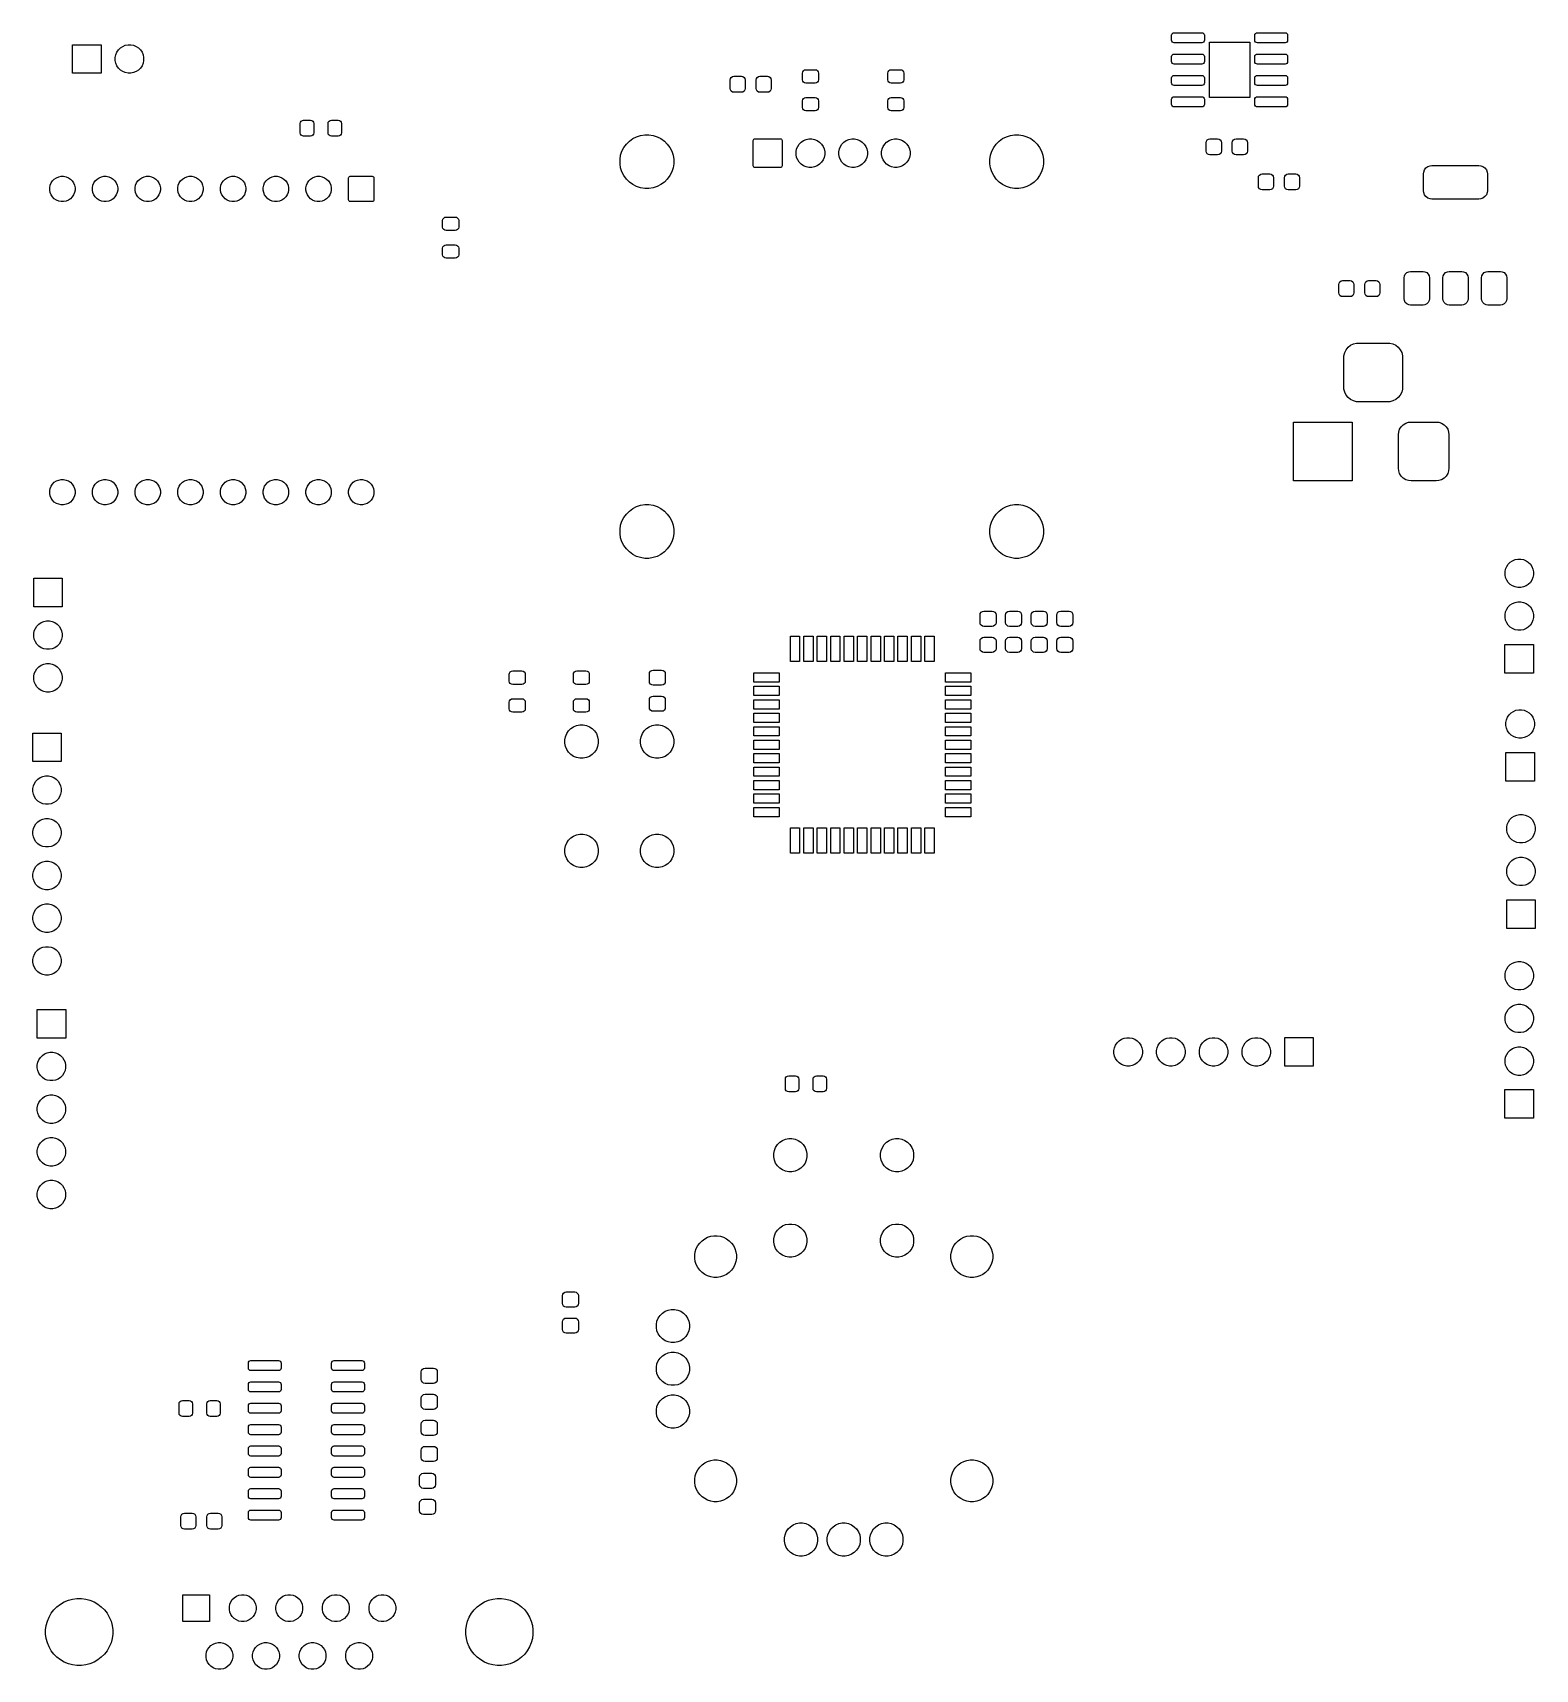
# Model space of a CAD drawing. Extents: x 4.16 to 7.68, y -4.79 to -0.96.
import ezdxf

# ---------------------------------------------------------------- set-up
doc = ezdxf.new("R2010")
doc.units = 0
doc.header["$MEASUREMENT"] = 0
doc.layers.add('BLACK', color=7, linetype='CONTINUOUS')

msp = doc.modelspace()

# ---------------------------------------------------------------- linework, layer by layer
at = {"layer": 'BLACK', "linetype": 'CONTINUOUS'}
for p, q in [((6.8314, -0.9593), (6.8333, -0.958)), ((6.8333, -0.958), (6.8356, -0.9576)), ((6.8356, -0.9576), (6.9006, -0.9576)), ((6.9006, -0.9576), (6.9028, -0.958)), ((6.9028, -0.958), (6.9047, -0.9593)), ((7.0263, -0.9593), (7.0282, -0.958)), ((7.0282, -0.958), (7.0305, -0.9576)), ((7.0305, -0.9576), (7.0954, -0.9576)), ((7.0954, -0.9576), (7.0977, -0.958)), ((7.0977, -0.958), (7.0996, -0.9593)), ((4.2553, -1.0525), (4.2553, -0.9856)), ((4.2553, -0.9856), (4.3223, -0.9856)), ((4.3223, -0.9856), (4.3223, -1.0525)), ((4.3629, -0.9978), (4.3676, -0.9931)), ((4.3676, -0.9931), (4.373, -0.9895)), ((4.373, -0.9895), (4.3791, -0.987)), ((4.3791, -0.987), (4.3855, -0.9857)), ((4.3855, -0.9857), (4.3921, -0.9857)), ((4.3921, -0.9857), (4.3985, -0.987)), ((4.3985, -0.987), (4.4046, -0.9895)), ((4.4046, -0.9895), (4.41, -0.9931)), ((4.41, -0.9931), (4.4147, -0.9978)), ((6.8297, -0.9635), (6.8302, -0.9612)), ((6.8297, -0.9753), (6.8297, -0.9635)), ((6.8302, -0.9775), (6.8297, -0.9753)), ((6.8302, -0.9612), (6.8314, -0.9593)), ((6.8314, -0.9795), (6.8302, -0.9775)), ((6.8333, -0.9807), (6.8314, -0.9795)), ((6.8356, -0.9812), (6.8333, -0.9807)), ((6.9006, -0.9812), (6.8356, -0.9812)), ((6.9028, -0.9807), (6.9006, -0.9812)), ((6.9047, -0.9795), (6.9028, -0.9807)), ((6.9047, -0.9593), (6.906, -0.9612)), ((6.906, -0.9775), (6.9047, -0.9795)), ((6.906, -0.9612), (6.9065, -0.9635)), ((6.9065, -0.9753), (6.906, -0.9775)), ((6.9065, -0.9635), (6.9065, -0.9753)), ((6.9181, -1.1093), (6.9181, -0.9794)), ((6.9181, -0.9794), (7.013, -0.9794)), ((7.013, -0.9794), (7.013, -1.1093)), ((7.0246, -0.9635), (7.025, -0.9612)), ((7.0246, -0.9753), (7.0246, -0.9635)), ((7.025, -0.9775), (7.0246, -0.9753)), ((7.025, -0.9612), (7.0263, -0.9593)), ((7.0263, -0.9795), (7.025, -0.9775)), ((7.0282, -0.9807), (7.0263, -0.9795)), ((7.0305, -0.9812), (7.0282, -0.9807)), ((7.0954, -0.9812), (7.0305, -0.9812)), ((7.0977, -0.9807), (7.0954, -0.9812)), ((7.0996, -0.9795), (7.0977, -0.9807)), ((7.0996, -0.9593), (7.1009, -0.9612)), ((7.1009, -0.9775), (7.0996, -0.9795)), ((7.1009, -0.9612), (7.1014, -0.9635)), ((7.1014, -0.9753), (7.1009, -0.9775)), ((7.1014, -0.9635), (7.1014, -0.9753)), ((4.3555, -1.0157), (4.3568, -1.0093)), ((4.3555, -1.0223), (4.3555, -1.0157)), ((4.3568, -1.0287), (4.3555, -1.0223)), ((4.3568, -1.0093), (4.3593, -1.0032)), ((4.3593, -1.0348), (4.3568, -1.0287)), ((4.3593, -1.0032), (4.3629, -0.9978)), ((4.4147, -0.9978), (4.4183, -1.0032)), ((4.4183, -1.0032), (4.4208, -1.0093)), ((4.4208, -1.0287), (4.4183, -1.0348)), ((4.4208, -1.0093), (4.4221, -1.0157)), ((4.4221, -1.0223), (4.4208, -1.0287)), ((4.4221, -1.0157), (4.4221, -1.0223)), ((6.8297, -1.0135), (6.8302, -1.0112)), ((6.8297, -1.0253), (6.8297, -1.0135)), ((6.8302, -1.0275), (6.8297, -1.0253)), ((6.8302, -1.0112), (6.8314, -1.0093)), ((6.8314, -1.0295), (6.8302, -1.0275)), ((6.8314, -1.0093), (6.8333, -1.008)), ((6.8333, -1.0307), (6.8314, -1.0295)), ((6.8333, -1.008), (6.8356, -1.0076)), ((6.8356, -1.0312), (6.8333, -1.0307)), ((6.8356, -1.0076), (6.9006, -1.0076)), ((6.9006, -1.0312), (6.8356, -1.0312)), ((6.9006, -1.0076), (6.9028, -1.008)), ((6.9028, -1.0307), (6.9006, -1.0312)), ((6.9028, -1.008), (6.9047, -1.0093)), ((6.9047, -1.0295), (6.9028, -1.0307)), ((6.9047, -1.0093), (6.906, -1.0112)), ((6.906, -1.0275), (6.9047, -1.0295)), ((6.906, -1.0112), (6.9065, -1.0135)), ((6.9065, -1.0253), (6.906, -1.0275)), ((6.9065, -1.0135), (6.9065, -1.0253)), ((7.0246, -1.0135), (7.025, -1.0112)), ((7.0246, -1.0253), (7.0246, -1.0135)), ((7.025, -1.0275), (7.0246, -1.0253)), ((7.025, -1.0112), (7.0263, -1.0093)), ((7.0263, -1.0295), (7.025, -1.0275)), ((7.0263, -1.0093), (7.0282, -1.008)), ((7.0282, -1.0307), (7.0263, -1.0295)), ((7.0282, -1.008), (7.0305, -1.0076)), ((7.0305, -1.0312), (7.0282, -1.0307)), ((7.0305, -1.0076), (7.0954, -1.0076)), ((7.0954, -1.0312), (7.0305, -1.0312)), ((7.0954, -1.0076), (7.0977, -1.008)), ((7.0977, -1.0307), (7.0954, -1.0312)), ((7.0977, -1.008), (7.0996, -1.0093)), ((7.0996, -1.0295), (7.0977, -1.0307)), ((7.0996, -1.0093), (7.1009, -1.0112)), ((7.1009, -1.0275), (7.0996, -1.0295)), ((7.1009, -1.0112), (7.1014, -1.0135)), ((7.1014, -1.0253), (7.1009, -1.0275)), ((7.1014, -1.0135), (7.1014, -1.0253)), ((4.3223, -1.0525), (4.2553, -1.0525)), ((4.3629, -1.0402), (4.3593, -1.0348)), ((4.3676, -1.0449), (4.3629, -1.0402)), ((4.373, -1.0485), (4.3676, -1.0449)), ((4.3791, -1.051), (4.373, -1.0485)), ((4.3855, -1.0523), (4.3791, -1.051)), ((4.3921, -1.0523), (4.3855, -1.0523)), ((4.3985, -1.051), (4.3921, -1.0523)), ((4.4046, -1.0485), (4.3985, -1.051)), ((4.41, -1.0449), (4.4046, -1.0485)), ((4.4147, -1.0402), (4.41, -1.0449)), ((4.4183, -1.0348), (4.4147, -1.0402)), ((5.7955, -1.0685), (5.7962, -1.0651)), ((5.7955, -1.0882), (5.7955, -1.0685)), ((5.7962, -1.0651), (5.7981, -1.0622)), ((5.7981, -1.0622), (5.801, -1.0603)), ((5.801, -1.0603), (5.8043, -1.0596)), ((5.8043, -1.0596), (5.8221, -1.0596)), ((5.8221, -1.0596), (5.8255, -1.0603)), ((5.8255, -1.0603), (5.8283, -1.0622)), ((5.8283, -1.0622), (5.8302, -1.0651)), ((5.8302, -1.0651), (5.8309, -1.0685)), ((5.8309, -1.0685), (5.8309, -1.0882)), ((5.8565, -1.0685), (5.8572, -1.0651)), ((5.8565, -1.0882), (5.8565, -1.0685)), ((5.8572, -1.0651), (5.8591, -1.0622)), ((5.8591, -1.0622), (5.862, -1.0603)), ((5.862, -1.0603), (5.8654, -1.0596)), ((5.8654, -1.0596), (5.8831, -1.0596)), ((5.8831, -1.0596), (5.8865, -1.0603)), ((5.8865, -1.0603), (5.8894, -1.0622)), ((5.8894, -1.0622), (5.8913, -1.0651)), ((5.8913, -1.0651), (5.8919, -1.0685)), ((5.8919, -1.0685), (5.8919, -1.0882)), ((5.965, -1.052), (5.9656, -1.049)), ((5.965, -1.0677), (5.965, -1.052)), ((5.9656, -1.0708), (5.965, -1.0677)), ((5.9656, -1.049), (5.9673, -1.0464)), ((5.9673, -1.0733), (5.9656, -1.0708)), ((5.9673, -1.0464), (5.9699, -1.0447)), ((5.9699, -1.0447), (5.9729, -1.0441)), ((5.9729, -1.0441), (5.9945, -1.0441)), ((5.9945, -1.0441), (5.9976, -1.0447)), ((5.9976, -1.0447), (6.0001, -1.0464)), ((6.0001, -1.0464), (6.0018, -1.049)), ((6.0018, -1.0708), (6.0001, -1.0733)), ((6.0018, -1.049), (6.0024, -1.052)), ((6.0024, -1.0677), (6.0018, -1.0708)), ((6.0024, -1.052), (6.0024, -1.0677)), ((6.165, -1.052), (6.1656, -1.049)), ((6.165, -1.0677), (6.165, -1.052)), ((6.1656, -1.0708), (6.165, -1.0677)), ((6.1656, -1.049), (6.1673, -1.0464)), ((6.1673, -1.0733), (6.1656, -1.0708)), ((6.1673, -1.0464), (6.1699, -1.0447)), ((6.1699, -1.0447), (6.1729, -1.0441)), ((6.1729, -1.0441), (6.1945, -1.0441)), ((6.1945, -1.0441), (6.1976, -1.0447)), ((6.1976, -1.0447), (6.2001, -1.0464)), ((6.2001, -1.0464), (6.2018, -1.049)), ((6.2018, -1.0708), (6.2001, -1.0733)), ((6.2018, -1.049), (6.2024, -1.052)), ((6.2024, -1.0677), (6.2018, -1.0708)), ((6.2024, -1.052), (6.2024, -1.0677)), ((6.8297, -1.0635), (6.8302, -1.0612)), ((6.8297, -1.0753), (6.8297, -1.0635)), ((6.8302, -1.0612), (6.8314, -1.0593)), ((6.8314, -1.0593), (6.8333, -1.058)), ((6.8333, -1.058), (6.8356, -1.0576)), ((6.8356, -1.0576), (6.9006, -1.0576)), ((6.9006, -1.0576), (6.9028, -1.058)), ((6.9028, -1.058), (6.9047, -1.0593)), ((6.9047, -1.0593), (6.906, -1.0612)), ((6.906, -1.0612), (6.9065, -1.0635)), ((6.9065, -1.0635), (6.9065, -1.0753)), ((7.0246, -1.0635), (7.025, -1.0612)), ((7.0246, -1.0753), (7.0246, -1.0635)), ((7.025, -1.0612), (7.0263, -1.0593)), ((7.0263, -1.0593), (7.0282, -1.058)), ((7.0282, -1.058), (7.0305, -1.0576)), ((7.0305, -1.0576), (7.0954, -1.0576)), ((7.0954, -1.0576), (7.0977, -1.058)), ((7.0977, -1.058), (7.0996, -1.0593)), ((7.0996, -1.0593), (7.1009, -1.0612)), ((7.1009, -1.0612), (7.1014, -1.0635)), ((7.1014, -1.0635), (7.1014, -1.0753)), ((5.7962, -1.0916), (5.7955, -1.0882)), ((5.7981, -1.0945), (5.7962, -1.0916)), ((5.801, -1.0964), (5.7981, -1.0945)), ((5.8043, -1.097), (5.801, -1.0964)), ((5.8221, -1.097), (5.8043, -1.097)), ((5.8255, -1.0964), (5.8221, -1.097)), ((5.8283, -1.0945), (5.8255, -1.0964)), ((5.8302, -1.0916), (5.8283, -1.0945)), ((5.8309, -1.0882), (5.8302, -1.0916)), ((5.8572, -1.0916), (5.8565, -1.0882)), ((5.8591, -1.0945), (5.8572, -1.0916)), ((5.862, -1.0964), (5.8591, -1.0945)), ((5.8654, -1.097), (5.862, -1.0964)), ((5.8831, -1.097), (5.8654, -1.097)), ((5.8865, -1.0964), (5.8831, -1.097)), ((5.8894, -1.0945), (5.8865, -1.0964)), ((5.8913, -1.0916), (5.8894, -1.0945)), ((5.8919, -1.0882), (5.8913, -1.0916)), ((5.9699, -1.075), (5.9673, -1.0733)), ((5.9673, -1.1114), (5.9699, -1.1097)), ((5.9729, -1.0756), (5.9699, -1.075)), ((5.9699, -1.1097), (5.9729, -1.1091)), ((5.9945, -1.0756), (5.9729, -1.0756)), ((5.9729, -1.1091), (5.9945, -1.1091)), ((5.9976, -1.075), (5.9945, -1.0756)), ((5.9945, -1.1091), (5.9976, -1.1097)), ((6.0001, -1.0733), (5.9976, -1.075)), ((5.9976, -1.1097), (6.0001, -1.1114)), ((6.1699, -1.075), (6.1673, -1.0733)), ((6.1673, -1.1114), (6.1699, -1.1097)), ((6.1729, -1.0756), (6.1699, -1.075)), ((6.1699, -1.1097), (6.1729, -1.1091)), ((6.1945, -1.0756), (6.1729, -1.0756)), ((6.1729, -1.1091), (6.1945, -1.1091)), ((6.1976, -1.075), (6.1945, -1.0756)), ((6.1945, -1.1091), (6.1976, -1.1097)), ((6.2001, -1.0733), (6.1976, -1.075)), ((6.1976, -1.1097), (6.2001, -1.1114)), ((6.8302, -1.0775), (6.8297, -1.0753)), ((6.8297, -1.1135), (6.8302, -1.1112)), ((6.8314, -1.0795), (6.8302, -1.0775)), ((6.8302, -1.1112), (6.8314, -1.1093)), ((6.8333, -1.0807), (6.8314, -1.0795)), ((6.8314, -1.1093), (6.8333, -1.108)), ((6.8356, -1.0812), (6.8333, -1.0807)), ((6.8333, -1.108), (6.8356, -1.1076)), ((6.9006, -1.0812), (6.8356, -1.0812)), ((6.8356, -1.1076), (6.9006, -1.1076)), ((6.9028, -1.0807), (6.9006, -1.0812)), ((6.9006, -1.1076), (6.9028, -1.108)), ((6.9047, -1.0795), (6.9028, -1.0807)), ((6.9028, -1.108), (6.9047, -1.1093)), ((6.906, -1.0775), (6.9047, -1.0795)), ((6.9047, -1.1093), (6.906, -1.1112)), ((6.9065, -1.0753), (6.906, -1.0775)), ((6.906, -1.1112), (6.9065, -1.1135)), ((7.013, -1.1093), (6.9181, -1.1093)), ((7.025, -1.0775), (7.0246, -1.0753)), ((7.0246, -1.1135), (7.025, -1.1112)), ((7.0263, -1.0795), (7.025, -1.0775)), ((7.025, -1.1112), (7.0263, -1.1093)), ((7.0282, -1.0807), (7.0263, -1.0795)), ((7.0263, -1.1093), (7.0282, -1.108)), ((7.0305, -1.0812), (7.0282, -1.0807)), ((7.0282, -1.108), (7.0305, -1.1076)), ((7.0954, -1.0812), (7.0305, -1.0812)), ((7.0305, -1.1076), (7.0954, -1.1076)), ((7.0977, -1.0807), (7.0954, -1.0812)), ((7.0954, -1.1076), (7.0977, -1.108)), ((7.0996, -1.0795), (7.0977, -1.0807)), ((7.0977, -1.108), (7.0996, -1.1093)), ((7.1009, -1.0775), (7.0996, -1.0795)), ((7.0996, -1.1093), (7.1009, -1.1112)), ((7.1014, -1.0753), (7.1009, -1.0775)), ((7.1009, -1.1112), (7.1014, -1.1135)), ((5.965, -1.117), (5.9656, -1.1139)), ((5.965, -1.1327), (5.965, -1.117)), ((5.9656, -1.1357), (5.965, -1.1327)), ((5.9656, -1.1139), (5.9673, -1.1114)), ((5.9673, -1.1383), (5.9656, -1.1357)), ((5.9699, -1.14), (5.9673, -1.1383)), ((5.9729, -1.1406), (5.9699, -1.14)), ((5.9945, -1.1406), (5.9729, -1.1406)), ((5.9976, -1.14), (5.9945, -1.1406)), ((6.0001, -1.1383), (5.9976, -1.14)), ((6.0001, -1.1114), (6.0018, -1.1139)), ((6.0018, -1.1357), (6.0001, -1.1383)), ((6.0018, -1.1139), (6.0024, -1.117)), ((6.0024, -1.1327), (6.0018, -1.1357)), ((6.0024, -1.117), (6.0024, -1.1327)), ((6.165, -1.117), (6.1656, -1.1139)), ((6.165, -1.1327), (6.165, -1.117)), ((6.1656, -1.1357), (6.165, -1.1327)), ((6.1656, -1.1139), (6.1673, -1.1114)), ((6.1673, -1.1383), (6.1656, -1.1357)), ((6.1699, -1.14), (6.1673, -1.1383)), ((6.1729, -1.1406), (6.1699, -1.14)), ((6.1945, -1.1406), (6.1729, -1.1406)), ((6.1976, -1.14), (6.1945, -1.1406)), ((6.2001, -1.1383), (6.1976, -1.14)), ((6.2001, -1.1114), (6.2018, -1.1139)), ((6.2018, -1.1357), (6.2001, -1.1383)), ((6.2018, -1.1139), (6.2024, -1.117)), ((6.2024, -1.1327), (6.2018, -1.1357)), ((6.2024, -1.117), (6.2024, -1.1327)), ((6.8297, -1.1253), (6.8297, -1.1135)), ((6.8302, -1.1275), (6.8297, -1.1253)), ((6.8314, -1.1295), (6.8302, -1.1275)), ((6.8333, -1.1307), (6.8314, -1.1295)), ((6.8356, -1.1312), (6.8333, -1.1307)), ((6.9006, -1.1312), (6.8356, -1.1312)), ((6.9028, -1.1307), (6.9006, -1.1312)), ((6.9047, -1.1295), (6.9028, -1.1307)), ((6.906, -1.1275), (6.9047, -1.1295)), ((6.9065, -1.1253), (6.906, -1.1275)), ((6.9065, -1.1135), (6.9065, -1.1253)), ((7.0246, -1.1253), (7.0246, -1.1135)), ((7.025, -1.1275), (7.0246, -1.1253)), ((7.0263, -1.1295), (7.025, -1.1275)), ((7.0282, -1.1307), (7.0263, -1.1295)), ((7.0305, -1.1312), (7.0282, -1.1307)), ((7.0954, -1.1312), (7.0305, -1.1312)), ((7.0977, -1.1307), (7.0954, -1.1312)), ((7.0996, -1.1295), (7.0977, -1.1307)), ((7.1009, -1.1275), (7.0996, -1.1295)), ((7.1014, -1.1253), (7.1009, -1.1275)), ((7.1014, -1.1135), (7.1014, -1.1253)), ((4.7889, -1.17), (4.7895, -1.167)), ((4.7889, -1.1917), (4.7889, -1.17)), ((4.7895, -1.167), (4.7912, -1.1645)), ((4.7912, -1.1645), (4.7938, -1.1627)), ((4.7938, -1.1627), (4.7968, -1.1621)), ((4.7968, -1.1621), (4.8125, -1.1621)), ((4.8125, -1.1621), (4.8156, -1.1627)), ((4.8156, -1.1627), (4.8181, -1.1645)), ((4.8181, -1.1645), (4.8198, -1.167)), ((4.8198, -1.167), (4.8204, -1.17)), ((4.8204, -1.17), (4.8204, -1.1917)), ((4.8539, -1.17), (4.8545, -1.167)), ((4.8539, -1.1917), (4.8539, -1.17)), ((4.8545, -1.167), (4.8562, -1.1645)), ((4.8562, -1.1645), (4.8587, -1.1627)), ((4.8587, -1.1627), (4.8618, -1.1621)), ((4.8618, -1.1621), (4.8775, -1.1621)), ((4.8775, -1.1621), (4.8805, -1.1627)), ((4.8805, -1.1627), (4.8831, -1.1645)), ((4.8831, -1.1645), (4.8848, -1.167)), ((4.8848, -1.167), (4.8854, -1.17)), ((4.8854, -1.17), (4.8854, -1.1917)), ((4.7895, -1.1947), (4.7889, -1.1917)), ((4.7912, -1.1972), (4.7895, -1.1947)), ((4.7938, -1.199), (4.7912, -1.1972)), ((4.7968, -1.1996), (4.7938, -1.199)), ((4.8125, -1.1996), (4.7968, -1.1996)), ((4.8156, -1.199), (4.8125, -1.1996)), ((4.8181, -1.1972), (4.8156, -1.199)), ((4.8198, -1.1947), (4.8181, -1.1972)), ((4.8204, -1.1917), (4.8198, -1.1947)), ((4.8545, -1.1947), (4.8539, -1.1917)), ((4.8562, -1.1972), (4.8545, -1.1947)), ((4.8587, -1.199), (4.8562, -1.1972)), ((4.8618, -1.1996), (4.8587, -1.199)), ((4.8775, -1.1996), (4.8618, -1.1996)), ((4.8805, -1.199), (4.8775, -1.1996)), ((4.8831, -1.1972), (4.8805, -1.199)), ((4.8848, -1.1947), (4.8831, -1.1972)), ((4.8854, -1.1917), (4.8848, -1.1947)), ((5.5469, -1.2263), (5.5527, -1.2183)), ((5.5527, -1.2183), (5.5597, -1.2113)), ((5.5597, -1.2113), (5.5677, -1.2055)), ((5.5677, -1.2055), (5.5765, -1.201)), ((5.5765, -1.201), (5.5859, -1.1979)), ((5.5859, -1.1979), (5.5957, -1.1964)), ((5.5957, -1.1964), (5.6056, -1.1964)), ((5.6056, -1.1964), (5.6154, -1.1979)), ((5.6154, -1.1979), (5.6248, -1.201)), ((5.6248, -1.201), (5.6336, -1.2055)), ((5.6336, -1.2055), (5.6416, -1.2113)), ((5.6416, -1.2113), (5.6486, -1.2183)), ((5.6486, -1.2183), (5.6544, -1.2263)), ((5.85, -1.2099), (5.8503, -1.2084)), ((5.85, -1.2693), (5.85, -1.2099)), ((5.8503, -1.2084), (5.8512, -1.2071)), ((5.8512, -1.2071), (5.8525, -1.2062)), ((5.8525, -1.2062), (5.854, -1.2059)), ((5.854, -1.2059), (5.9134, -1.2059)), ((5.9134, -1.2059), (5.9149, -1.2062)), ((5.9149, -1.2062), (5.9162, -1.2071)), ((5.9162, -1.2071), (5.9171, -1.2084)), ((5.9171, -1.2084), (5.9174, -1.2099)), ((5.9174, -1.2099), (5.9174, -1.2693)), ((5.9515, -1.2298), (5.954, -1.2237)), ((5.954, -1.2237), (5.9577, -1.2182)), ((5.9577, -1.2182), (5.9623, -1.2135)), ((5.9623, -1.2135), (5.9678, -1.2099)), ((5.9678, -1.2099), (5.9739, -1.2073)), ((5.9739, -1.2073), (5.9804, -1.2061)), ((5.9804, -1.2061), (5.987, -1.2061)), ((5.987, -1.2061), (5.9935, -1.2073)), ((5.9935, -1.2073), (5.9996, -1.2099)), ((5.9996, -1.2099), (6.0051, -1.2135)), ((6.0051, -1.2135), (6.0098, -1.2182)), ((6.0098, -1.2182), (6.0134, -1.2237)), ((6.0134, -1.2237), (6.016, -1.2298)), ((6.0515, -1.2298), (6.054, -1.2237)), ((6.054, -1.2237), (6.0577, -1.2182)), ((6.0577, -1.2182), (6.0623, -1.2135)), ((6.0623, -1.2135), (6.0678, -1.2099)), ((6.0678, -1.2099), (6.0739, -1.2073)), ((6.0739, -1.2073), (6.0804, -1.2061)), ((6.0804, -1.2061), (6.087, -1.2061)), ((6.087, -1.2061), (6.0935, -1.2073)), ((6.0935, -1.2073), (6.0996, -1.2099)), ((6.0996, -1.2099), (6.1051, -1.2135)), ((6.1051, -1.2135), (6.1098, -1.2182)), ((6.1098, -1.2182), (6.1134, -1.2237)), ((6.1134, -1.2237), (6.116, -1.2298)), ((6.1515, -1.2298), (6.154, -1.2237)), ((6.154, -1.2237), (6.1577, -1.2182)), ((6.1577, -1.2182), (6.1623, -1.2135)), ((6.1623, -1.2135), (6.1678, -1.2099)), ((6.1678, -1.2099), (6.1739, -1.2073)), ((6.1739, -1.2073), (6.1804, -1.2061)), ((6.1804, -1.2061), (6.187, -1.2061)), ((6.187, -1.2061), (6.1935, -1.2073)), ((6.1935, -1.2073), (6.1996, -1.2099)), ((6.1996, -1.2099), (6.2051, -1.2135)), ((6.2051, -1.2135), (6.2098, -1.2182)), ((6.2098, -1.2182), (6.2134, -1.2237)), ((6.2134, -1.2237), (6.216, -1.2298)), ((6.413, -1.2263), (6.4188, -1.2183)), ((6.4188, -1.2183), (6.4258, -1.2113)), ((6.4258, -1.2113), (6.4338, -1.2055)), ((6.4338, -1.2055), (6.4427, -1.201)), ((6.4427, -1.201), (6.4521, -1.1979)), ((6.4521, -1.1979), (6.4618, -1.1964)), ((6.4618, -1.1964), (6.4717, -1.1964)), ((6.4717, -1.1964), (6.4815, -1.1979)), ((6.4815, -1.1979), (6.4909, -1.201)), ((6.4909, -1.201), (6.4997, -1.2055)), ((6.4997, -1.2055), (6.5077, -1.2113)), ((6.5077, -1.2113), (6.5147, -1.2183)), ((6.5147, -1.2183), (6.5206, -1.2263)), ((6.9107, -1.215), (6.9114, -1.2116)), ((6.9107, -1.2347), (6.9107, -1.215)), ((6.9114, -1.2116), (6.9133, -1.2087)), ((6.9133, -1.2087), (6.9162, -1.2068)), ((6.9162, -1.2068), (6.9196, -1.2061)), ((6.9196, -1.2061), (6.9373, -1.2061)), ((6.9373, -1.2061), (6.9407, -1.2068)), ((6.9407, -1.2068), (6.9436, -1.2087)), ((6.9436, -1.2087), (6.9455, -1.2116)), ((6.9455, -1.2116), (6.9462, -1.215)), ((6.9462, -1.215), (6.9462, -1.2347)), ((6.9718, -1.215), (6.9724, -1.2116)), ((6.9718, -1.2347), (6.9718, -1.215)), ((6.9724, -1.2116), (6.9744, -1.2087)), ((6.9744, -1.2087), (6.9772, -1.2068)), ((6.9772, -1.2068), (6.9806, -1.2061)), ((6.9806, -1.2061), (6.9983, -1.2061)), ((6.9983, -1.2061), (7.0017, -1.2068)), ((7.0017, -1.2068), (7.0046, -1.2087)), ((7.0046, -1.2087), (7.0065, -1.2116)), ((7.0065, -1.2116), (7.0072, -1.215)), ((7.0072, -1.215), (7.0072, -1.2347)), ((5.5378, -1.2543), (5.5393, -1.2446)), ((5.5378, -1.2642), (5.5378, -1.2543)), ((5.5393, -1.274), (5.5378, -1.2642)), ((5.5393, -1.2446), (5.5424, -1.2351)), ((5.5424, -1.2351), (5.5469, -1.2263)), ((5.6544, -1.2263), (5.6589, -1.2351)), ((5.6589, -1.2351), (5.662, -1.2446)), ((5.662, -1.2446), (5.6635, -1.2543)), ((5.6635, -1.2642), (5.662, -1.274)), ((5.6635, -1.2543), (5.6635, -1.2642)), ((5.9502, -1.2363), (5.9515, -1.2298)), ((5.9502, -1.2429), (5.9502, -1.2363)), ((5.9515, -1.2494), (5.9502, -1.2429)), ((5.954, -1.2555), (5.9515, -1.2494)), ((5.9577, -1.261), (5.954, -1.2555)), ((5.9623, -1.2656), (5.9577, -1.261)), ((6.0098, -1.261), (6.0051, -1.2656)), ((6.0134, -1.2555), (6.0098, -1.261)), ((6.016, -1.2494), (6.0134, -1.2555)), ((6.016, -1.2298), (6.0173, -1.2363)), ((6.0173, -1.2429), (6.016, -1.2494)), ((6.0173, -1.2363), (6.0173, -1.2429)), ((6.0502, -1.2363), (6.0515, -1.2298)), ((6.0502, -1.2429), (6.0502, -1.2363)), ((6.0515, -1.2494), (6.0502, -1.2429)), ((6.054, -1.2555), (6.0515, -1.2494)), ((6.0577, -1.261), (6.054, -1.2555)), ((6.0623, -1.2656), (6.0577, -1.261)), ((6.1098, -1.261), (6.1051, -1.2656)), ((6.1134, -1.2555), (6.1098, -1.261)), ((6.116, -1.2494), (6.1134, -1.2555)), ((6.116, -1.2298), (6.1173, -1.2363)), ((6.1173, -1.2429), (6.116, -1.2494)), ((6.1173, -1.2363), (6.1173, -1.2429)), ((6.1502, -1.2363), (6.1515, -1.2298)), ((6.1502, -1.2429), (6.1502, -1.2363)), ((6.1515, -1.2494), (6.1502, -1.2429)), ((6.154, -1.2555), (6.1515, -1.2494)), ((6.1577, -1.261), (6.154, -1.2555)), ((6.1623, -1.2656), (6.1577, -1.261)), ((6.2098, -1.261), (6.2051, -1.2656)), ((6.2134, -1.2555), (6.2098, -1.261)), ((6.216, -1.2494), (6.2134, -1.2555)), ((6.216, -1.2298), (6.2173, -1.2363)), ((6.2173, -1.2429), (6.216, -1.2494)), ((6.2173, -1.2363), (6.2173, -1.2429)), ((6.4039, -1.2543), (6.4055, -1.2446)), ((6.4039, -1.2642), (6.4039, -1.2543)), ((6.4055, -1.274), (6.4039, -1.2642)), ((6.4055, -1.2446), (6.4085, -1.2351)), ((6.4085, -1.2351), (6.413, -1.2263)), ((6.5206, -1.2263), (6.5251, -1.2351)), ((6.5251, -1.2351), (6.5281, -1.2446)), ((6.5281, -1.2446), (6.5297, -1.2543)), ((6.5297, -1.2642), (6.5281, -1.274)), ((6.5297, -1.2543), (6.5297, -1.2642)), ((6.9114, -1.2381), (6.9107, -1.2347)), ((6.9133, -1.2409), (6.9114, -1.2381)), ((6.9162, -1.2429), (6.9133, -1.2409)), ((6.9196, -1.2435), (6.9162, -1.2429)), ((6.9373, -1.2435), (6.9196, -1.2435)), ((6.9407, -1.2429), (6.9373, -1.2435)), ((6.9436, -1.2409), (6.9407, -1.2429)), ((6.9455, -1.2381), (6.9436, -1.2409)), ((6.9462, -1.2347), (6.9455, -1.2381)), ((6.9724, -1.2381), (6.9718, -1.2347)), ((6.9744, -1.2409), (6.9724, -1.2381)), ((6.9772, -1.2429), (6.9744, -1.2409)), ((6.9806, -1.2435), (6.9772, -1.2429)), ((6.9983, -1.2435), (6.9806, -1.2435)), ((7.0017, -1.2429), (6.9983, -1.2435)), ((7.0046, -1.2409), (7.0017, -1.2429)), ((7.0065, -1.2381), (7.0046, -1.2409)), ((7.0072, -1.2347), (7.0065, -1.2381)), ((4.2087, -1.3045), (4.2128, -1.3003)), ((4.2128, -1.3003), (4.2177, -1.2971)), ((4.2177, -1.2971), (4.2231, -1.2949)), ((4.2231, -1.2949), (4.2288, -1.2937)), ((4.2288, -1.2937), (4.2346, -1.2937)), ((4.2346, -1.2937), (4.2404, -1.2949)), ((4.2404, -1.2949), (4.2457, -1.2971)), ((4.2457, -1.2971), (4.2506, -1.3003)), ((4.2506, -1.3003), (4.2547, -1.3045)), ((4.3087, -1.3045), (4.3128, -1.3003)), ((4.3128, -1.3003), (4.3177, -1.2971)), ((4.3177, -1.2971), (4.3231, -1.2949)), ((4.3231, -1.2949), (4.3288, -1.2937)), ((4.3288, -1.2937), (4.3346, -1.2937)), ((4.3346, -1.2937), (4.3404, -1.2949)), ((4.3404, -1.2949), (4.3457, -1.2971)), ((4.3457, -1.2971), (4.3506, -1.3003)), ((4.3506, -1.3003), (4.3547, -1.3045)), ((4.4087, -1.3045), (4.4128, -1.3003)), ((4.4128, -1.3003), (4.4177, -1.2971)), ((4.4177, -1.2971), (4.4231, -1.2949)), ((4.4231, -1.2949), (4.4288, -1.2937)), ((4.4288, -1.2937), (4.4346, -1.2937)), ((4.4346, -1.2937), (4.4404, -1.2949)), ((4.4404, -1.2949), (4.4457, -1.2971)), ((4.4457, -1.2971), (4.4506, -1.3003)), ((4.4506, -1.3003), (4.4547, -1.3045)), ((4.5087, -1.3045), (4.5128, -1.3003)), ((4.5128, -1.3003), (4.5177, -1.2971)), ((4.5177, -1.2971), (4.5231, -1.2949)), ((4.5231, -1.2949), (4.5288, -1.2937)), ((4.5288, -1.2937), (4.5346, -1.2937)), ((4.5346, -1.2937), (4.5404, -1.2949)), ((4.5404, -1.2949), (4.5457, -1.2971)), ((4.5457, -1.2971), (4.5506, -1.3003)), ((4.5506, -1.3003), (4.5547, -1.3045)), ((4.6087, -1.3045), (4.6128, -1.3003)), ((4.6128, -1.3003), (4.6177, -1.2971)), ((4.6177, -1.2971), (4.6231, -1.2949)), ((4.6231, -1.2949), (4.6288, -1.2937)), ((4.6288, -1.2937), (4.6346, -1.2937)), ((4.6346, -1.2937), (4.6404, -1.2949)), ((4.6404, -1.2949), (4.6457, -1.2971)), ((4.6457, -1.2971), (4.6506, -1.3003)), ((4.6506, -1.3003), (4.6547, -1.3045)), ((4.7087, -1.3045), (4.7128, -1.3003)), ((4.7128, -1.3003), (4.7177, -1.2971)), ((4.7177, -1.2971), (4.7231, -1.2949)), ((4.7231, -1.2949), (4.7288, -1.2937)), ((4.7288, -1.2937), (4.7346, -1.2937)), ((4.7346, -1.2937), (4.7404, -1.2949)), ((4.7404, -1.2949), (4.7457, -1.2971)), ((4.7457, -1.2971), (4.7506, -1.3003)), ((4.7506, -1.3003), (4.7547, -1.3045)), ((4.8087, -1.3045), (4.8128, -1.3003)), ((4.8128, -1.3003), (4.8177, -1.2971)), ((4.8177, -1.2971), (4.8231, -1.2949)), ((4.8231, -1.2949), (4.8288, -1.2937)), ((4.8288, -1.2937), (4.8346, -1.2937)), ((4.8346, -1.2937), (4.8404, -1.2949)), ((4.8404, -1.2949), (4.8457, -1.2971)), ((4.8457, -1.2971), (4.8506, -1.3003)), ((4.8506, -1.3003), (4.8547, -1.3045)), ((4.902, -1.2976), (4.9023, -1.2961)), ((4.902, -1.3491), (4.902, -1.2976)), ((4.9023, -1.2961), (4.9031, -1.2948)), ((4.9031, -1.2948), (4.9044, -1.2939)), ((4.9044, -1.2939), (4.906, -1.2936)), ((4.906, -1.2936), (4.9575, -1.2936)), ((4.9575, -1.2936), (4.959, -1.2939)), ((4.959, -1.2939), (4.9603, -1.2948)), ((4.9603, -1.2948), (4.9612, -1.2961)), ((4.9612, -1.2961), (4.9615, -1.2976)), ((4.9615, -1.2976), (4.9615, -1.3491)), ((5.5424, -1.2834), (5.5393, -1.274)), ((5.5469, -1.2922), (5.5424, -1.2834)), ((5.5527, -1.3002), (5.5469, -1.2922)), ((5.5597, -1.3072), (5.5527, -1.3002)), ((5.6486, -1.3002), (5.6416, -1.3072)), ((5.6544, -1.2922), (5.6486, -1.3002)), ((5.6589, -1.2834), (5.6544, -1.2922)), ((5.662, -1.274), (5.6589, -1.2834)), ((5.8503, -1.2708), (5.85, -1.2693)), ((5.8512, -1.2721), (5.8503, -1.2708)), ((5.8525, -1.273), (5.8512, -1.2721)), ((5.854, -1.2733), (5.8525, -1.273)), ((5.9134, -1.2733), (5.854, -1.2733)), ((5.9149, -1.273), (5.9134, -1.2733)), ((5.9162, -1.2721), (5.9149, -1.273)), ((5.9171, -1.2708), (5.9162, -1.2721)), ((5.9174, -1.2693), (5.9171, -1.2708)), ((5.9678, -1.2693), (5.9623, -1.2656)), ((5.9739, -1.2718), (5.9678, -1.2693)), ((5.9804, -1.2731), (5.9739, -1.2718)), ((5.987, -1.2731), (5.9804, -1.2731)), ((5.9935, -1.2718), (5.987, -1.2731)), ((5.9996, -1.2693), (5.9935, -1.2718)), ((6.0051, -1.2656), (5.9996, -1.2693)), ((6.0678, -1.2693), (6.0623, -1.2656)), ((6.0739, -1.2718), (6.0678, -1.2693)), ((6.0804, -1.2731), (6.0739, -1.2718)), ((6.087, -1.2731), (6.0804, -1.2731)), ((6.0935, -1.2718), (6.087, -1.2731)), ((6.0996, -1.2693), (6.0935, -1.2718)), ((6.1051, -1.2656), (6.0996, -1.2693)), ((6.1678, -1.2693), (6.1623, -1.2656)), ((6.1739, -1.2718), (6.1678, -1.2693)), ((6.1804, -1.2731), (6.1739, -1.2718)), ((6.187, -1.2731), (6.1804, -1.2731)), ((6.1935, -1.2718), (6.187, -1.2731)), ((6.1996, -1.2693), (6.1935, -1.2718)), ((6.2051, -1.2656), (6.1996, -1.2693)), ((6.4085, -1.2834), (6.4055, -1.274)), ((6.413, -1.2922), (6.4085, -1.2834)), ((6.4188, -1.3002), (6.413, -1.2922)), ((6.4258, -1.3072), (6.4188, -1.3002)), ((6.5147, -1.3002), (6.5077, -1.3072)), ((6.5206, -1.2922), (6.5147, -1.3002)), ((6.5251, -1.2834), (6.5206, -1.2922)), ((6.5281, -1.274), (6.5251, -1.2834)), ((7.0329, -1.297), (7.0335, -1.2936)), ((7.0329, -1.3167), (7.0329, -1.297)), ((7.0335, -1.2936), (7.0355, -1.2907)), ((7.0355, -1.2907), (7.0383, -1.2888)), ((7.0383, -1.2888), (7.0417, -1.2881)), ((7.0417, -1.2881), (7.0594, -1.2881)), ((7.0594, -1.2881), (7.0628, -1.2888)), ((7.0628, -1.2888), (7.0657, -1.2907)), ((7.0657, -1.2907), (7.0676, -1.2936)), ((7.0676, -1.2936), (7.0683, -1.297)), ((7.0683, -1.297), (7.0683, -1.3167)), ((7.0939, -1.297), (7.0946, -1.2936)), ((7.0939, -1.3167), (7.0939, -1.297)), ((7.0946, -1.2936), (7.0965, -1.2907)), ((7.0965, -1.2907), (7.0994, -1.2888)), ((7.0994, -1.2888), (7.1028, -1.2881)), ((7.1028, -1.2881), (7.1205, -1.2881)), ((7.1205, -1.2881), (7.1239, -1.2888)), ((7.1239, -1.2888), (7.1267, -1.2907)), ((7.1267, -1.2907), (7.1287, -1.2936)), ((7.1287, -1.2936), (7.1293, -1.297)), ((7.1293, -1.297), (7.1293, -1.3167)), ((7.4197, -1.2882), (7.4201, -1.284)), ((7.4197, -1.3275), (7.4197, -1.2882)), ((7.4201, -1.284), (7.4221, -1.2787)), ((7.4221, -1.2787), (7.4254, -1.2742)), ((7.4254, -1.2742), (7.4299, -1.2709)), ((7.4299, -1.2709), (7.4352, -1.2689)), ((7.4352, -1.2689), (7.4394, -1.2685)), ((7.4394, -1.2685), (7.5496, -1.2685)), ((7.5496, -1.2685), (7.5538, -1.2689)), ((7.5538, -1.2689), (7.559, -1.2709)), ((7.559, -1.2709), (7.5635, -1.2742)), ((7.5635, -1.2742), (7.5669, -1.2787)), ((7.5669, -1.2787), (7.5688, -1.284)), ((7.5688, -1.284), (7.5693, -1.2882)), ((7.5693, -1.2882), (7.5693, -1.3275)), ((4.2021, -1.3204), (4.2032, -1.3147)), ((4.2021, -1.3263), (4.2021, -1.3204)), ((4.2032, -1.332), (4.2021, -1.3263)), ((4.2032, -1.3147), (4.2055, -1.3093)), ((4.2055, -1.3374), (4.2032, -1.332)), ((4.2055, -1.3093), (4.2087, -1.3045)), ((4.2087, -1.3422), (4.2055, -1.3374)), ((4.2547, -1.3045), (4.258, -1.3093)), ((4.258, -1.3374), (4.2547, -1.3422)), ((4.258, -1.3093), (4.2602, -1.3147)), ((4.2602, -1.332), (4.258, -1.3374)), ((4.2602, -1.3147), (4.2613, -1.3204)), ((4.2613, -1.3263), (4.2602, -1.332)), ((4.2613, -1.3204), (4.2613, -1.3263)), ((4.3021, -1.3204), (4.3032, -1.3147)), ((4.3021, -1.3263), (4.3021, -1.3204)), ((4.3032, -1.332), (4.3021, -1.3263)), ((4.3032, -1.3147), (4.3055, -1.3093)), ((4.3055, -1.3374), (4.3032, -1.332)), ((4.3055, -1.3093), (4.3087, -1.3045)), ((4.3087, -1.3422), (4.3055, -1.3374)), ((4.3547, -1.3045), (4.358, -1.3093)), ((4.358, -1.3374), (4.3547, -1.3422)), ((4.358, -1.3093), (4.3602, -1.3147)), ((4.3602, -1.332), (4.358, -1.3374)), ((4.3602, -1.3147), (4.3613, -1.3204)), ((4.3613, -1.3263), (4.3602, -1.332)), ((4.3613, -1.3204), (4.3613, -1.3263)), ((4.4021, -1.3204), (4.4032, -1.3147)), ((4.4021, -1.3263), (4.4021, -1.3204)), ((4.4032, -1.332), (4.4021, -1.3263)), ((4.4032, -1.3147), (4.4055, -1.3093)), ((4.4055, -1.3374), (4.4032, -1.332)), ((4.4055, -1.3093), (4.4087, -1.3045)), ((4.4087, -1.3422), (4.4055, -1.3374)), ((4.4547, -1.3045), (4.458, -1.3093)), ((4.458, -1.3374), (4.4547, -1.3422)), ((4.458, -1.3093), (4.4602, -1.3147)), ((4.4602, -1.332), (4.458, -1.3374)), ((4.4602, -1.3147), (4.4613, -1.3204)), ((4.4613, -1.3263), (4.4602, -1.332)), ((4.4613, -1.3204), (4.4613, -1.3263)), ((4.5021, -1.3204), (4.5032, -1.3147)), ((4.5021, -1.3263), (4.5021, -1.3204)), ((4.5032, -1.332), (4.5021, -1.3263)), ((4.5032, -1.3147), (4.5055, -1.3093)), ((4.5055, -1.3374), (4.5032, -1.332)), ((4.5055, -1.3093), (4.5087, -1.3045)), ((4.5087, -1.3422), (4.5055, -1.3374)), ((4.5547, -1.3045), (4.558, -1.3093)), ((4.558, -1.3374), (4.5547, -1.3422)), ((4.558, -1.3093), (4.5602, -1.3147)), ((4.5602, -1.332), (4.558, -1.3374)), ((4.5602, -1.3147), (4.5613, -1.3204)), ((4.5613, -1.3263), (4.5602, -1.332)), ((4.5613, -1.3204), (4.5613, -1.3263)), ((4.6021, -1.3204), (4.6032, -1.3147)), ((4.6021, -1.3263), (4.6021, -1.3204)), ((4.6032, -1.332), (4.6021, -1.3263)), ((4.6032, -1.3147), (4.6055, -1.3093)), ((4.6055, -1.3374), (4.6032, -1.332)), ((4.6055, -1.3093), (4.6087, -1.3045)), ((4.6087, -1.3422), (4.6055, -1.3374)), ((4.6547, -1.3045), (4.658, -1.3093)), ((4.658, -1.3374), (4.6547, -1.3422)), ((4.658, -1.3093), (4.6602, -1.3147)), ((4.6602, -1.332), (4.658, -1.3374)), ((4.6602, -1.3147), (4.6613, -1.3204)), ((4.6613, -1.3263), (4.6602, -1.332)), ((4.6613, -1.3204), (4.6613, -1.3263)), ((4.7021, -1.3204), (4.7032, -1.3147)), ((4.7021, -1.3263), (4.7021, -1.3204)), ((4.7032, -1.332), (4.7021, -1.3263)), ((4.7032, -1.3147), (4.7055, -1.3093)), ((4.7055, -1.3374), (4.7032, -1.332)), ((4.7055, -1.3093), (4.7087, -1.3045)), ((4.7087, -1.3422), (4.7055, -1.3374)), ((4.7547, -1.3045), (4.758, -1.3093)), ((4.758, -1.3374), (4.7547, -1.3422)), ((4.758, -1.3093), (4.7602, -1.3147)), ((4.7602, -1.332), (4.758, -1.3374)), ((4.7602, -1.3147), (4.7613, -1.3204)), ((4.7613, -1.3263), (4.7602, -1.332)), ((4.7613, -1.3204), (4.7613, -1.3263)), ((4.8021, -1.3204), (4.8032, -1.3147)), ((4.8021, -1.3263), (4.8021, -1.3204)), ((4.8032, -1.332), (4.8021, -1.3263)), ((4.8032, -1.3147), (4.8055, -1.3093)), ((4.8055, -1.3374), (4.8032, -1.332)), ((4.8055, -1.3093), (4.8087, -1.3045)), ((4.8087, -1.3422), (4.8055, -1.3374)), ((4.8547, -1.3045), (4.858, -1.3093)), ((4.858, -1.3374), (4.8547, -1.3422)), ((4.858, -1.3093), (4.8602, -1.3147)), ((4.8602, -1.332), (4.858, -1.3374)), ((4.8602, -1.3147), (4.8613, -1.3204)), ((4.8613, -1.3263), (4.8602, -1.332)), ((4.8613, -1.3204), (4.8613, -1.3263)), ((5.5677, -1.3131), (5.5597, -1.3072)), ((5.5765, -1.3175), (5.5677, -1.3131)), ((5.5859, -1.3206), (5.5765, -1.3175)), ((5.5957, -1.3222), (5.5859, -1.3206)), ((5.6056, -1.3222), (5.5957, -1.3222)), ((5.6154, -1.3206), (5.6056, -1.3222)), ((5.6248, -1.3175), (5.6154, -1.3206)), ((5.6336, -1.3131), (5.6248, -1.3175)), ((5.6416, -1.3072), (5.6336, -1.3131)), ((6.4338, -1.3131), (6.4258, -1.3072)), ((6.4427, -1.3175), (6.4338, -1.3131)), ((6.4521, -1.3206), (6.4427, -1.3175)), ((6.4618, -1.3222), (6.4521, -1.3206)), ((6.4717, -1.3222), (6.4618, -1.3222)), ((6.4815, -1.3206), (6.4717, -1.3222)), ((6.4909, -1.3175), (6.4815, -1.3206)), ((6.4997, -1.3131), (6.4909, -1.3175)), ((6.5077, -1.3072), (6.4997, -1.3131)), ((7.0335, -1.3201), (7.0329, -1.3167)), ((7.0355, -1.3229), (7.0335, -1.3201)), ((7.0383, -1.3249), (7.0355, -1.3229)), ((7.0417, -1.3255), (7.0383, -1.3249)), ((7.0594, -1.3255), (7.0417, -1.3255)), ((7.0628, -1.3249), (7.0594, -1.3255)), ((7.0657, -1.3229), (7.0628, -1.3249)), ((7.0676, -1.3201), (7.0657, -1.3229)), ((7.0683, -1.3167), (7.0676, -1.3201)), ((7.0946, -1.3201), (7.0939, -1.3167)), ((7.0965, -1.3229), (7.0946, -1.3201)), ((7.0994, -1.3249), (7.0965, -1.3229)), ((7.1028, -1.3255), (7.0994, -1.3249)), ((7.1205, -1.3255), (7.1028, -1.3255)), ((7.1239, -1.3249), (7.1205, -1.3255)), ((7.1267, -1.3229), (7.1239, -1.3249)), ((7.1287, -1.3201), (7.1267, -1.3229)), ((7.1293, -1.3167), (7.1287, -1.3201)), ((7.4201, -1.3317), (7.4197, -1.3275)), ((7.4221, -1.337), (7.4201, -1.3317)), ((7.4254, -1.3414), (7.4221, -1.337)), ((7.5669, -1.337), (7.5635, -1.3414)), ((7.5688, -1.3317), (7.5669, -1.337)), ((7.5693, -1.3275), (7.5688, -1.3317)), ((4.2128, -1.3464), (4.2087, -1.3422)), ((4.2177, -1.3496), (4.2128, -1.3464)), ((4.2231, -1.3518), (4.2177, -1.3496)), ((4.2288, -1.353), (4.2231, -1.3518)), ((4.2346, -1.353), (4.2288, -1.353)), ((4.2404, -1.3518), (4.2346, -1.353)), ((4.2457, -1.3496), (4.2404, -1.3518)), ((4.2506, -1.3464), (4.2457, -1.3496)), ((4.2547, -1.3422), (4.2506, -1.3464)), ((4.3128, -1.3464), (4.3087, -1.3422)), ((4.3177, -1.3496), (4.3128, -1.3464)), ((4.3231, -1.3518), (4.3177, -1.3496)), ((4.3288, -1.353), (4.3231, -1.3518)), ((4.3346, -1.353), (4.3288, -1.353)), ((4.3404, -1.3518), (4.3346, -1.353)), ((4.3457, -1.3496), (4.3404, -1.3518)), ((4.3506, -1.3464), (4.3457, -1.3496)), ((4.3547, -1.3422), (4.3506, -1.3464)), ((4.4128, -1.3464), (4.4087, -1.3422)), ((4.4177, -1.3496), (4.4128, -1.3464)), ((4.4231, -1.3518), (4.4177, -1.3496)), ((4.4288, -1.353), (4.4231, -1.3518)), ((4.4346, -1.353), (4.4288, -1.353)), ((4.4404, -1.3518), (4.4346, -1.353)), ((4.4457, -1.3496), (4.4404, -1.3518)), ((4.4506, -1.3464), (4.4457, -1.3496)), ((4.4547, -1.3422), (4.4506, -1.3464)), ((4.5128, -1.3464), (4.5087, -1.3422)), ((4.5177, -1.3496), (4.5128, -1.3464)), ((4.5231, -1.3518), (4.5177, -1.3496)), ((4.5288, -1.353), (4.5231, -1.3518)), ((4.5346, -1.353), (4.5288, -1.353)), ((4.5404, -1.3518), (4.5346, -1.353)), ((4.5457, -1.3496), (4.5404, -1.3518)), ((4.5506, -1.3464), (4.5457, -1.3496)), ((4.5547, -1.3422), (4.5506, -1.3464)), ((4.6128, -1.3464), (4.6087, -1.3422)), ((4.6177, -1.3496), (4.6128, -1.3464)), ((4.6231, -1.3518), (4.6177, -1.3496)), ((4.6288, -1.353), (4.6231, -1.3518)), ((4.6346, -1.353), (4.6288, -1.353)), ((4.6404, -1.3518), (4.6346, -1.353)), ((4.6457, -1.3496), (4.6404, -1.3518)), ((4.6506, -1.3464), (4.6457, -1.3496)), ((4.6547, -1.3422), (4.6506, -1.3464)), ((4.7128, -1.3464), (4.7087, -1.3422)), ((4.7177, -1.3496), (4.7128, -1.3464)), ((4.7231, -1.3518), (4.7177, -1.3496)), ((4.7288, -1.353), (4.7231, -1.3518)), ((4.7346, -1.353), (4.7288, -1.353)), ((4.7404, -1.3518), (4.7346, -1.353)), ((4.7457, -1.3496), (4.7404, -1.3518)), ((4.7506, -1.3464), (4.7457, -1.3496)), ((4.7547, -1.3422), (4.7506, -1.3464)), ((4.8128, -1.3464), (4.8087, -1.3422)), ((4.8177, -1.3496), (4.8128, -1.3464)), ((4.8231, -1.3518), (4.8177, -1.3496)), ((4.8288, -1.353), (4.8231, -1.3518)), ((4.8346, -1.353), (4.8288, -1.353)), ((4.8404, -1.3518), (4.8346, -1.353)), ((4.8457, -1.3496), (4.8404, -1.3518)), ((4.8506, -1.3464), (4.8457, -1.3496)), ((4.8547, -1.3422), (4.8506, -1.3464)), ((4.9023, -1.3506), (4.902, -1.3491)), ((4.9031, -1.3519), (4.9023, -1.3506)), ((4.9044, -1.3528), (4.9031, -1.3519)), ((4.906, -1.3531), (4.9044, -1.3528)), ((4.9575, -1.3531), (4.906, -1.3531)), ((4.959, -1.3528), (4.9575, -1.3531)), ((4.9603, -1.3519), (4.959, -1.3528)), ((4.9612, -1.3506), (4.9603, -1.3519)), ((4.9615, -1.3491), (4.9612, -1.3506)), ((7.4299, -1.3448), (7.4254, -1.3414)), ((7.4352, -1.3468), (7.4299, -1.3448)), ((7.4394, -1.3472), (7.4352, -1.3468)), ((7.5496, -1.3472), (7.4394, -1.3472)), ((7.5538, -1.3468), (7.5496, -1.3472)), ((7.559, -1.3448), (7.5538, -1.3468)), ((7.5635, -1.3414), (7.559, -1.3448)), ((5.1224, -1.397), (5.123, -1.394)), ((5.1224, -1.4127), (5.1224, -1.397)), ((5.123, -1.4157), (5.1224, -1.4127)), ((5.123, -1.394), (5.1248, -1.3914)), ((5.1248, -1.4183), (5.123, -1.4157)), ((5.1248, -1.3914), (5.1273, -1.3897)), ((5.1273, -1.3897), (5.1303, -1.3891)), ((5.1303, -1.3891), (5.152, -1.3891)), ((5.152, -1.3891), (5.155, -1.3897)), ((5.155, -1.3897), (5.1575, -1.3914)), ((5.1575, -1.3914), (5.1593, -1.394)), ((5.1593, -1.4157), (5.1575, -1.4183)), ((5.1593, -1.394), (5.1599, -1.397)), ((5.1599, -1.4127), (5.1593, -1.4157)), ((5.1599, -1.397), (5.1599, -1.4127)), ((5.1273, -1.42), (5.1248, -1.4183)), ((5.1248, -1.4564), (5.1273, -1.4547)), ((5.1303, -1.4206), (5.1273, -1.42)), ((5.1273, -1.4547), (5.1303, -1.4541)), ((5.152, -1.4206), (5.1303, -1.4206)), ((5.1303, -1.4541), (5.152, -1.4541)), ((5.155, -1.42), (5.152, -1.4206)), ((5.152, -1.4541), (5.155, -1.4547)), ((5.1575, -1.4183), (5.155, -1.42)), ((5.155, -1.4547), (5.1575, -1.4564)), ((5.1224, -1.4619), (5.123, -1.4589)), ((5.1224, -1.4777), (5.1224, -1.4619)), ((5.123, -1.4807), (5.1224, -1.4777)), ((5.123, -1.4589), (5.1248, -1.4564)), ((5.1248, -1.4833), (5.123, -1.4807)), ((5.1273, -1.485), (5.1248, -1.4833)), ((5.1303, -1.4856), (5.1273, -1.485)), ((5.152, -1.4856), (5.1303, -1.4856)), ((5.155, -1.485), (5.152, -1.4856)), ((5.1575, -1.4833), (5.155, -1.485)), ((5.1575, -1.4564), (5.1593, -1.4589)), ((5.1593, -1.4807), (5.1575, -1.4833)), ((5.1593, -1.4589), (5.1599, -1.4619)), ((5.1599, -1.4777), (5.1593, -1.4807)), ((5.1599, -1.4619), (5.1599, -1.4777)), ((7.3744, -1.5313), (7.375, -1.5271)), ((7.3744, -1.5805), (7.3744, -1.5313)), ((7.375, -1.5271), (7.3771, -1.5227)), ((7.3771, -1.5227), (7.3806, -1.5193)), ((7.3806, -1.5193), (7.385, -1.5171)), ((7.385, -1.5171), (7.3892, -1.5165)), ((7.3892, -1.5165), (7.4187, -1.5165)), ((7.4187, -1.5165), (7.4229, -1.5171)), ((7.4229, -1.5171), (7.4273, -1.5193)), ((7.4273, -1.5193), (7.4307, -1.5227)), ((7.4307, -1.5227), (7.4328, -1.5271)), ((7.4328, -1.5271), (7.4335, -1.5313)), ((7.4335, -1.5313), (7.4335, -1.5805)), ((7.465, -1.5313), (7.4656, -1.5271)), ((7.465, -1.5805), (7.465, -1.5313)), ((7.4656, -1.5271), (7.4677, -1.5227)), ((7.4677, -1.5227), (7.4711, -1.5193)), ((7.4711, -1.5193), (7.4755, -1.5171)), ((7.4755, -1.5171), (7.4797, -1.5165)), ((7.4797, -1.5165), (7.5092, -1.5165)), ((7.5092, -1.5165), (7.5135, -1.5171)), ((7.5135, -1.5171), (7.5178, -1.5193)), ((7.5178, -1.5193), (7.5213, -1.5227)), ((7.5213, -1.5227), (7.5234, -1.5271)), ((7.5234, -1.5271), (7.524, -1.5313)), ((7.524, -1.5313), (7.524, -1.5805)), ((7.5555, -1.5313), (7.5561, -1.5271)), ((7.5555, -1.5805), (7.5555, -1.5313)), ((7.5561, -1.5271), (7.5583, -1.5227)), ((7.5583, -1.5227), (7.5617, -1.5193)), ((7.5617, -1.5193), (7.5661, -1.5171)), ((7.5661, -1.5171), (7.5703, -1.5165)), ((7.5703, -1.5165), (7.5998, -1.5165)), ((7.5998, -1.5165), (7.604, -1.5171)), ((7.604, -1.5171), (7.6084, -1.5193)), ((7.6084, -1.5193), (7.6118, -1.5227)), ((7.6118, -1.5227), (7.6139, -1.5271)), ((7.6139, -1.5271), (7.6146, -1.5313)), ((7.6146, -1.5313), (7.6146, -1.5805)), ((7.2213, -1.547), (7.2219, -1.5436)), ((7.2213, -1.5667), (7.2213, -1.547)), ((7.2219, -1.5701), (7.2213, -1.5667)), ((7.2219, -1.5436), (7.2238, -1.5407)), ((7.2238, -1.5729), (7.2219, -1.5701)), ((7.2238, -1.5407), (7.2267, -1.5388)), ((7.2267, -1.5388), (7.2301, -1.5381)), ((7.2301, -1.5381), (7.2478, -1.5381)), ((7.2478, -1.5381), (7.2512, -1.5388)), ((7.2512, -1.5388), (7.2541, -1.5407)), ((7.2541, -1.5407), (7.256, -1.5436)), ((7.256, -1.5701), (7.2541, -1.5729)), ((7.256, -1.5436), (7.2567, -1.547)), ((7.2567, -1.5667), (7.256, -1.5701)), ((7.2567, -1.547), (7.2567, -1.5667)), ((7.2823, -1.547), (7.2829, -1.5436)), ((7.2823, -1.5667), (7.2823, -1.547)), ((7.2829, -1.5701), (7.2823, -1.5667)), ((7.2829, -1.5436), (7.2849, -1.5407)), ((7.2849, -1.5729), (7.2829, -1.5701)), ((7.2849, -1.5407), (7.2877, -1.5388)), ((7.2877, -1.5388), (7.2911, -1.5381)), ((7.2911, -1.5381), (7.3089, -1.5381)), ((7.3089, -1.5381), (7.3122, -1.5388)), ((7.3122, -1.5388), (7.3151, -1.5407)), ((7.3151, -1.5407), (7.317, -1.5436)), ((7.317, -1.5701), (7.3151, -1.5729)), ((7.317, -1.5436), (7.3177, -1.547)), ((7.3177, -1.5667), (7.317, -1.5701)), ((7.3177, -1.547), (7.3177, -1.5667)), ((7.2267, -1.5749), (7.2238, -1.5729)), ((7.2301, -1.5755), (7.2267, -1.5749)), ((7.2478, -1.5755), (7.2301, -1.5755)), ((7.2512, -1.5749), (7.2478, -1.5755)), ((7.2541, -1.5729), (7.2512, -1.5749)), ((7.2877, -1.5749), (7.2849, -1.5729)), ((7.2911, -1.5755), (7.2877, -1.5749)), ((7.3089, -1.5755), (7.2911, -1.5755)), ((7.3122, -1.5749), (7.3089, -1.5755)), ((7.3151, -1.5729), (7.3122, -1.5749)), ((7.375, -1.5847), (7.3744, -1.5805)), ((7.3771, -1.5891), (7.375, -1.5847)), ((7.3806, -1.5925), (7.3771, -1.5891)), ((7.385, -1.5946), (7.3806, -1.5925)), ((7.3892, -1.5952), (7.385, -1.5946)), ((7.4187, -1.5952), (7.3892, -1.5952)), ((7.4229, -1.5946), (7.4187, -1.5952)), ((7.4273, -1.5925), (7.4229, -1.5946)), ((7.4307, -1.5891), (7.4273, -1.5925)), ((7.4328, -1.5847), (7.4307, -1.5891)), ((7.4335, -1.5805), (7.4328, -1.5847)), ((7.4656, -1.5847), (7.465, -1.5805)), ((7.4677, -1.5891), (7.4656, -1.5847)), ((7.4711, -1.5925), (7.4677, -1.5891)), ((7.4755, -1.5946), (7.4711, -1.5925)), ((7.4797, -1.5952), (7.4755, -1.5946)), ((7.5092, -1.5952), (7.4797, -1.5952)), ((7.5135, -1.5946), (7.5092, -1.5952)), ((7.5178, -1.5925), (7.5135, -1.5946)), ((7.5213, -1.5891), (7.5178, -1.5925)), ((7.5234, -1.5847), (7.5213, -1.5891)), ((7.524, -1.5805), (7.5234, -1.5847)), ((7.5561, -1.5847), (7.5555, -1.5805)), ((7.5583, -1.5891), (7.5561, -1.5847)), ((7.5617, -1.5925), (7.5583, -1.5891)), ((7.5661, -1.5946), (7.5617, -1.5925)), ((7.5703, -1.5952), (7.5661, -1.5946)), ((7.5998, -1.5952), (7.5703, -1.5952)), ((7.604, -1.5946), (7.5998, -1.5952)), ((7.6084, -1.5925), (7.604, -1.5946)), ((7.6118, -1.5891), (7.6084, -1.5925)), ((7.6139, -1.5847), (7.6118, -1.5891)), ((7.6146, -1.5805), (7.6139, -1.5847)), ((7.2556, -1.6862), (7.2628, -1.6844)), ((7.2628, -1.6844), (7.2674, -1.6841)), ((7.2674, -1.6841), (7.3363, -1.6841)), ((7.3363, -1.6841), (7.341, -1.6844)), ((7.341, -1.6844), (7.3482, -1.6862)), ((7.233, -1.7185), (7.2333, -1.7139)), ((7.233, -1.7874), (7.233, -1.7185)), ((7.2333, -1.7139), (7.2351, -1.7066)), ((7.2351, -1.7066), (7.2384, -1.7)), ((7.2384, -1.7), (7.2431, -1.6942)), ((7.2431, -1.6942), (7.2489, -1.6895)), ((7.2489, -1.6895), (7.2556, -1.6862)), ((7.3482, -1.6862), (7.3549, -1.6895)), ((7.3549, -1.6895), (7.3607, -1.6942)), ((7.3607, -1.6942), (7.3654, -1.7)), ((7.3654, -1.7), (7.3687, -1.7066)), ((7.3687, -1.7066), (7.3705, -1.7139)), ((7.3705, -1.7139), (7.3708, -1.7185)), ((7.3708, -1.7185), (7.3708, -1.7874)), ((7.2333, -1.7921), (7.233, -1.7874)), ((7.2351, -1.7993), (7.2333, -1.7921)), ((7.2384, -1.806), (7.2351, -1.7993)), ((7.3687, -1.7993), (7.3654, -1.806)), ((7.3705, -1.7921), (7.3687, -1.7993)), ((7.3708, -1.7874), (7.3705, -1.7921)), ((7.2431, -1.8118), (7.2384, -1.806)), ((7.2489, -1.8164), (7.2431, -1.8118)), ((7.2556, -1.8197), (7.2489, -1.8164)), ((7.2628, -1.8215), (7.2556, -1.8197)), ((7.2674, -1.8219), (7.2628, -1.8215)), ((7.3363, -1.8219), (7.2674, -1.8219)), ((7.341, -1.8215), (7.3363, -1.8219)), ((7.3482, -1.8197), (7.341, -1.8215)), ((7.3549, -1.8164), (7.3482, -1.8197)), ((7.3607, -1.8118), (7.3549, -1.8164)), ((7.3654, -1.806), (7.3607, -1.8118)), ((7.1149, -2.0069), (7.1149, -1.8691)), ((7.1149, -1.8691), (7.2527, -1.8691)), ((7.2527, -1.8691), (7.2527, -2.0069)), ((7.3673, -1.8803), (7.3722, -1.8755)), ((7.3722, -1.8755), (7.378, -1.8719)), ((7.378, -1.8719), (7.3845, -1.8697)), ((7.3845, -1.8697), (7.3905, -1.8691)), ((7.3905, -1.8691), (7.4495, -1.8691)), ((7.4495, -1.8691), (7.4555, -1.8697)), ((7.4555, -1.8697), (7.462, -1.8719)), ((7.462, -1.8719), (7.4678, -1.8755)), ((7.4678, -1.8755), (7.4727, -1.8803)), ((7.3609, -1.8986), (7.3616, -1.8927)), ((7.3609, -1.9774), (7.3609, -1.8986)), ((7.3616, -1.8927), (7.3637, -1.8862)), ((7.3637, -1.8862), (7.3673, -1.8803)), ((7.4727, -1.8803), (7.4763, -1.8862)), ((7.4763, -1.8862), (7.4784, -1.8927)), ((7.4784, -1.8927), (7.4791, -1.8986)), ((7.4791, -1.8986), (7.4791, -1.9774)), ((7.3616, -1.9833), (7.3609, -1.9774)), ((7.3637, -1.9898), (7.3616, -1.9833)), ((7.3673, -1.9957), (7.3637, -1.9898)), ((7.4763, -1.9898), (7.4727, -1.9957)), ((7.4784, -1.9833), (7.4763, -1.9898)), ((7.4791, -1.9774), (7.4784, -1.9833)), ((4.2021, -2.0304), (4.2032, -2.0247)), ((4.2021, -2.0363), (4.2021, -2.0304)), ((4.2032, -2.0247), (4.2055, -2.0193)), ((4.2055, -2.0193), (4.2087, -2.0145)), ((4.2087, -2.0145), (4.2128, -2.0103)), ((4.2128, -2.0103), (4.2177, -2.0071)), ((4.2177, -2.0071), (4.2231, -2.0049)), ((4.2231, -2.0049), (4.2288, -2.0037)), ((4.2288, -2.0037), (4.2346, -2.0037)), ((4.2346, -2.0037), (4.2404, -2.0049)), ((4.2404, -2.0049), (4.2457, -2.0071)), ((4.2457, -2.0071), (4.2506, -2.0103)), ((4.2506, -2.0103), (4.2547, -2.0145)), ((4.2547, -2.0145), (4.258, -2.0193)), ((4.258, -2.0193), (4.2602, -2.0247)), ((4.2602, -2.0247), (4.2613, -2.0304)), ((4.2613, -2.0304), (4.2613, -2.0363)), ((4.3021, -2.0304), (4.3032, -2.0247)), ((4.3021, -2.0363), (4.3021, -2.0304)), ((4.3032, -2.0247), (4.3055, -2.0193)), ((4.3055, -2.0193), (4.3087, -2.0145)), ((4.3087, -2.0145), (4.3128, -2.0103)), ((4.3128, -2.0103), (4.3177, -2.0071)), ((4.3177, -2.0071), (4.3231, -2.0049)), ((4.3231, -2.0049), (4.3288, -2.0037)), ((4.3288, -2.0037), (4.3346, -2.0037)), ((4.3346, -2.0037), (4.3404, -2.0049)), ((4.3404, -2.0049), (4.3457, -2.0071)), ((4.3457, -2.0071), (4.3506, -2.0103)), ((4.3506, -2.0103), (4.3547, -2.0145)), ((4.3547, -2.0145), (4.358, -2.0193)), ((4.358, -2.0193), (4.3602, -2.0247)), ((4.3602, -2.0247), (4.3613, -2.0304)), ((4.3613, -2.0304), (4.3613, -2.0363)), ((4.4021, -2.0304), (4.4032, -2.0247)), ((4.4021, -2.0363), (4.4021, -2.0304)), ((4.4032, -2.0247), (4.4055, -2.0193)), ((4.4055, -2.0193), (4.4087, -2.0145)), ((4.4087, -2.0145), (4.4128, -2.0103)), ((4.4128, -2.0103), (4.4177, -2.0071)), ((4.4177, -2.0071), (4.4231, -2.0049)), ((4.4231, -2.0049), (4.4288, -2.0037)), ((4.4288, -2.0037), (4.4346, -2.0037)), ((4.4346, -2.0037), (4.4404, -2.0049)), ((4.4404, -2.0049), (4.4457, -2.0071)), ((4.4457, -2.0071), (4.4506, -2.0103)), ((4.4506, -2.0103), (4.4547, -2.0145)), ((4.4547, -2.0145), (4.458, -2.0193)), ((4.458, -2.0193), (4.4602, -2.0247)), ((4.4602, -2.0247), (4.4613, -2.0304)), ((4.4613, -2.0304), (4.4613, -2.0363)), ((4.5021, -2.0304), (4.5032, -2.0247)), ((4.5021, -2.0363), (4.5021, -2.0304)), ((4.5032, -2.0247), (4.5055, -2.0193)), ((4.5055, -2.0193), (4.5087, -2.0145)), ((4.5087, -2.0145), (4.5128, -2.0103)), ((4.5128, -2.0103), (4.5177, -2.0071)), ((4.5177, -2.0071), (4.5231, -2.0049)), ((4.5231, -2.0049), (4.5288, -2.0037)), ((4.5288, -2.0037), (4.5346, -2.0037)), ((4.5346, -2.0037), (4.5404, -2.0049)), ((4.5404, -2.0049), (4.5457, -2.0071)), ((4.5457, -2.0071), (4.5506, -2.0103)), ((4.5506, -2.0103), (4.5547, -2.0145)), ((4.5547, -2.0145), (4.558, -2.0193)), ((4.558, -2.0193), (4.5602, -2.0247)), ((4.5602, -2.0247), (4.5613, -2.0304)), ((4.5613, -2.0304), (4.5613, -2.0363)), ((4.6021, -2.0304), (4.6032, -2.0247)), ((4.6021, -2.0363), (4.6021, -2.0304)), ((4.6032, -2.0247), (4.6055, -2.0193)), ((4.6055, -2.0193), (4.6087, -2.0145)), ((4.6087, -2.0145), (4.6128, -2.0103)), ((4.6128, -2.0103), (4.6177, -2.0071)), ((4.6177, -2.0071), (4.6231, -2.0049)), ((4.6231, -2.0049), (4.6288, -2.0037)), ((4.6288, -2.0037), (4.6346, -2.0037)), ((4.6346, -2.0037), (4.6404, -2.0049)), ((4.6404, -2.0049), (4.6457, -2.0071)), ((4.6457, -2.0071), (4.6506, -2.0103)), ((4.6506, -2.0103), (4.6547, -2.0145)), ((4.6547, -2.0145), (4.658, -2.0193)), ((4.658, -2.0193), (4.6602, -2.0247)), ((4.6602, -2.0247), (4.6613, -2.0304)), ((4.6613, -2.0304), (4.6613, -2.0363)), ((4.7021, -2.0304), (4.7032, -2.0247)), ((4.7021, -2.0363), (4.7021, -2.0304)), ((4.7032, -2.0247), (4.7055, -2.0193)), ((4.7055, -2.0193), (4.7087, -2.0145)), ((4.7087, -2.0145), (4.7128, -2.0103)), ((4.7128, -2.0103), (4.7177, -2.0071)), ((4.7177, -2.0071), (4.7231, -2.0049)), ((4.7231, -2.0049), (4.7288, -2.0037)), ((4.7288, -2.0037), (4.7346, -2.0037)), ((4.7346, -2.0037), (4.7404, -2.0049)), ((4.7404, -2.0049), (4.7457, -2.0071)), ((4.7457, -2.0071), (4.7506, -2.0103)), ((4.7506, -2.0103), (4.7547, -2.0145)), ((4.7547, -2.0145), (4.758, -2.0193)), ((4.758, -2.0193), (4.7602, -2.0247)), ((4.7602, -2.0247), (4.7613, -2.0304)), ((4.7613, -2.0304), (4.7613, -2.0363)), ((4.8021, -2.0304), (4.8032, -2.0247)), ((4.8021, -2.0363), (4.8021, -2.0304)), ((4.8032, -2.0247), (4.8055, -2.0193)), ((4.8055, -2.0193), (4.8087, -2.0145)), ((4.8087, -2.0145), (4.8128, -2.0103)), ((4.8128, -2.0103), (4.8177, -2.0071)), ((4.8177, -2.0071), (4.8231, -2.0049)), ((4.8231, -2.0049), (4.8288, -2.0037)), ((4.8288, -2.0037), (4.8346, -2.0037)), ((4.8346, -2.0037), (4.8404, -2.0049)), ((4.8404, -2.0049), (4.8457, -2.0071)), ((4.8457, -2.0071), (4.8506, -2.0103)), ((4.8506, -2.0103), (4.8547, -2.0145)), ((4.8547, -2.0145), (4.858, -2.0193)), ((4.858, -2.0193), (4.8602, -2.0247)), ((4.8602, -2.0247), (4.8613, -2.0304)), ((4.8613, -2.0304), (4.8613, -2.0363)), ((4.9021, -2.0304), (4.9032, -2.0247)), ((4.9021, -2.0363), (4.9021, -2.0304)), ((4.9032, -2.0247), (4.9055, -2.0193)), ((4.9055, -2.0193), (4.9087, -2.0145)), ((4.9087, -2.0145), (4.9128, -2.0103)), ((4.9128, -2.0103), (4.9177, -2.0071)), ((4.9177, -2.0071), (4.9231, -2.0049)), ((4.9231, -2.0049), (4.9288, -2.0037)), ((4.9288, -2.0037), (4.9346, -2.0037)), ((4.9346, -2.0037), (4.9404, -2.0049)), ((4.9404, -2.0049), (4.9457, -2.0071)), ((4.9457, -2.0071), (4.9506, -2.0103)), ((4.9506, -2.0103), (4.9547, -2.0145)), ((4.9547, -2.0145), (4.958, -2.0193)), ((4.958, -2.0193), (4.9602, -2.0247)), ((4.9602, -2.0247), (4.9613, -2.0304)), ((4.9613, -2.0304), (4.9613, -2.0363)), ((7.2527, -2.0069), (7.1149, -2.0069)), ((7.3722, -2.0005), (7.3673, -1.9957)), ((7.378, -2.0041), (7.3722, -2.0005)), ((7.3845, -2.0063), (7.378, -2.0041)), ((7.3905, -2.0069), (7.3845, -2.0063)), ((7.4495, -2.0069), (7.3905, -2.0069)), ((7.4555, -2.0063), (7.4495, -2.0069)), ((7.462, -2.0041), (7.4555, -2.0063)), ((7.4678, -2.0005), (7.462, -2.0041)), ((7.4727, -1.9957), (7.4678, -2.0005)), ((4.2032, -2.042), (4.2021, -2.0363)), ((4.2055, -2.0474), (4.2032, -2.042)), ((4.2087, -2.0522), (4.2055, -2.0474)), ((4.2128, -2.0564), (4.2087, -2.0522)), ((4.2177, -2.0596), (4.2128, -2.0564)), ((4.2231, -2.0618), (4.2177, -2.0596)), ((4.2288, -2.063), (4.2231, -2.0618)), ((4.2346, -2.063), (4.2288, -2.063)), ((4.2404, -2.0618), (4.2346, -2.063)), ((4.2457, -2.0596), (4.2404, -2.0618)), ((4.2506, -2.0564), (4.2457, -2.0596)), ((4.2547, -2.0522), (4.2506, -2.0564)), ((4.258, -2.0474), (4.2547, -2.0522)), ((4.2602, -2.042), (4.258, -2.0474)), ((4.2613, -2.0363), (4.2602, -2.042)), ((4.3032, -2.042), (4.3021, -2.0363)), ((4.3055, -2.0474), (4.3032, -2.042)), ((4.3087, -2.0522), (4.3055, -2.0474)), ((4.3128, -2.0564), (4.3087, -2.0522)), ((4.3177, -2.0596), (4.3128, -2.0564)), ((4.3231, -2.0618), (4.3177, -2.0596)), ((4.3288, -2.063), (4.3231, -2.0618)), ((4.3346, -2.063), (4.3288, -2.063)), ((4.3404, -2.0618), (4.3346, -2.063)), ((4.3457, -2.0596), (4.3404, -2.0618)), ((4.3506, -2.0564), (4.3457, -2.0596)), ((4.3547, -2.0522), (4.3506, -2.0564)), ((4.358, -2.0474), (4.3547, -2.0522)), ((4.3602, -2.042), (4.358, -2.0474)), ((4.3613, -2.0363), (4.3602, -2.042)), ((4.4032, -2.042), (4.4021, -2.0363)), ((4.4055, -2.0474), (4.4032, -2.042)), ((4.4087, -2.0522), (4.4055, -2.0474)), ((4.4128, -2.0564), (4.4087, -2.0522)), ((4.4177, -2.0596), (4.4128, -2.0564)), ((4.4231, -2.0618), (4.4177, -2.0596)), ((4.4288, -2.063), (4.4231, -2.0618)), ((4.4346, -2.063), (4.4288, -2.063)), ((4.4404, -2.0618), (4.4346, -2.063)), ((4.4457, -2.0596), (4.4404, -2.0618)), ((4.4506, -2.0564), (4.4457, -2.0596)), ((4.4547, -2.0522), (4.4506, -2.0564)), ((4.458, -2.0474), (4.4547, -2.0522)), ((4.4602, -2.042), (4.458, -2.0474)), ((4.4613, -2.0363), (4.4602, -2.042)), ((4.5032, -2.042), (4.5021, -2.0363)), ((4.5055, -2.0474), (4.5032, -2.042)), ((4.5087, -2.0522), (4.5055, -2.0474)), ((4.5128, -2.0564), (4.5087, -2.0522)), ((4.5177, -2.0596), (4.5128, -2.0564)), ((4.5231, -2.0618), (4.5177, -2.0596)), ((4.5288, -2.063), (4.5231, -2.0618)), ((4.5346, -2.063), (4.5288, -2.063)), ((4.5404, -2.0618), (4.5346, -2.063)), ((4.5457, -2.0596), (4.5404, -2.0618)), ((4.5506, -2.0564), (4.5457, -2.0596)), ((4.5547, -2.0522), (4.5506, -2.0564)), ((4.558, -2.0474), (4.5547, -2.0522)), ((4.5602, -2.042), (4.558, -2.0474)), ((4.5613, -2.0363), (4.5602, -2.042)), ((4.6032, -2.042), (4.6021, -2.0363)), ((4.6055, -2.0474), (4.6032, -2.042)), ((4.6087, -2.0522), (4.6055, -2.0474)), ((4.6128, -2.0564), (4.6087, -2.0522)), ((4.6177, -2.0596), (4.6128, -2.0564)), ((4.6231, -2.0618), (4.6177, -2.0596)), ((4.6288, -2.063), (4.6231, -2.0618)), ((4.6346, -2.063), (4.6288, -2.063)), ((4.6404, -2.0618), (4.6346, -2.063)), ((4.6457, -2.0596), (4.6404, -2.0618)), ((4.6506, -2.0564), (4.6457, -2.0596)), ((4.6547, -2.0522), (4.6506, -2.0564)), ((4.658, -2.0474), (4.6547, -2.0522)), ((4.6602, -2.042), (4.658, -2.0474)), ((4.6613, -2.0363), (4.6602, -2.042)), ((4.7032, -2.042), (4.7021, -2.0363)), ((4.7055, -2.0474), (4.7032, -2.042)), ((4.7087, -2.0522), (4.7055, -2.0474)), ((4.7128, -2.0564), (4.7087, -2.0522)), ((4.7177, -2.0596), (4.7128, -2.0564)), ((4.7231, -2.0618), (4.7177, -2.0596)), ((4.7288, -2.063), (4.7231, -2.0618)), ((4.7346, -2.063), (4.7288, -2.063)), ((4.7404, -2.0618), (4.7346, -2.063)), ((4.7457, -2.0596), (4.7404, -2.0618)), ((4.7506, -2.0564), (4.7457, -2.0596)), ((4.7547, -2.0522), (4.7506, -2.0564)), ((4.758, -2.0474), (4.7547, -2.0522)), ((4.7602, -2.042), (4.758, -2.0474)), ((4.7613, -2.0363), (4.7602, -2.042)), ((4.8032, -2.042), (4.8021, -2.0363)), ((4.8055, -2.0474), (4.8032, -2.042)), ((4.8087, -2.0522), (4.8055, -2.0474)), ((4.8128, -2.0564), (4.8087, -2.0522)), ((4.8177, -2.0596), (4.8128, -2.0564)), ((4.8231, -2.0618), (4.8177, -2.0596)), ((4.8288, -2.063), (4.8231, -2.0618)), ((4.8346, -2.063), (4.8288, -2.063)), ((4.8404, -2.0618), (4.8346, -2.063)), ((4.8457, -2.0596), (4.8404, -2.0618)), ((4.8506, -2.0564), (4.8457, -2.0596)), ((4.8547, -2.0522), (4.8506, -2.0564)), ((4.858, -2.0474), (4.8547, -2.0522)), ((4.8602, -2.042), (4.858, -2.0474)), ((4.8613, -2.0363), (4.8602, -2.042)), ((4.9032, -2.042), (4.9021, -2.0363)), ((4.9055, -2.0474), (4.9032, -2.042)), ((4.9087, -2.0522), (4.9055, -2.0474)), ((4.9128, -2.0564), (4.9087, -2.0522)), ((4.9177, -2.0596), (4.9128, -2.0564)), ((4.9231, -2.0618), (4.9177, -2.0596)), ((4.9288, -2.063), (4.9231, -2.0618)), ((4.9346, -2.063), (4.9288, -2.063)), ((4.9404, -2.0618), (4.9346, -2.063)), ((4.9457, -2.0596), (4.9404, -2.0618)), ((4.9506, -2.0564), (4.9457, -2.0596)), ((4.9547, -2.0522), (4.9506, -2.0564)), ((4.958, -2.0474), (4.9547, -2.0522)), ((4.9602, -2.042), (4.958, -2.0474)), ((4.9613, -2.0363), (4.9602, -2.042)), ((5.5677, -2.0716), (5.5765, -2.0671)), ((5.5765, -2.0671), (5.5859, -2.0641)), ((5.5859, -2.0641), (5.5957, -2.0625)), ((5.5957, -2.0625), (5.6056, -2.0625)), ((5.6056, -2.0625), (5.6154, -2.0641)), ((5.6154, -2.0641), (5.6248, -2.0671)), ((5.6248, -2.0671), (5.6336, -2.0716)), ((6.4338, -2.0716), (6.4427, -2.0671)), ((6.4427, -2.0671), (6.4521, -2.0641)), ((6.4521, -2.0641), (6.4618, -2.0625)), ((6.4618, -2.0625), (6.4717, -2.0625)), ((6.4717, -2.0625), (6.4815, -2.0641)), ((6.4815, -2.0641), (6.4909, -2.0671)), ((6.4909, -2.0671), (6.4997, -2.0716)), ((5.5393, -2.1107), (5.5424, -2.1013)), ((5.5424, -2.1013), (5.5469, -2.0925)), ((5.5469, -2.0925), (5.5527, -2.0845)), ((5.5527, -2.0845), (5.5597, -2.0775)), ((5.5597, -2.0775), (5.5677, -2.0716)), ((5.6336, -2.0716), (5.6416, -2.0775)), ((5.6416, -2.0775), (5.6486, -2.0845)), ((5.6486, -2.0845), (5.6544, -2.0925)), ((5.6544, -2.0925), (5.6589, -2.1013)), ((5.6589, -2.1013), (5.662, -2.1107)), ((6.4055, -2.1107), (6.4085, -2.1013)), ((6.4085, -2.1013), (6.413, -2.0925)), ((6.413, -2.0925), (6.4188, -2.0845)), ((6.4188, -2.0845), (6.4258, -2.0775)), ((6.4258, -2.0775), (6.4338, -2.0716)), ((6.4997, -2.0716), (6.5077, -2.0775)), ((6.5077, -2.0775), (6.5147, -2.0845)), ((6.5147, -2.0845), (6.5206, -2.0925)), ((6.5206, -2.0925), (6.5251, -2.1013)), ((6.5251, -2.1013), (6.5281, -2.1107)), ((5.5378, -2.1205), (5.5393, -2.1107)), ((5.5378, -2.1304), (5.5378, -2.1205)), ((5.5393, -2.1401), (5.5378, -2.1304)), ((5.5424, -2.1496), (5.5393, -2.1401)), ((5.662, -2.1401), (5.6589, -2.1496)), ((5.662, -2.1107), (5.6635, -2.1205)), ((5.6635, -2.1304), (5.662, -2.1401)), ((5.6635, -2.1205), (5.6635, -2.1304)), ((6.4039, -2.1205), (6.4055, -2.1107)), ((6.4039, -2.1304), (6.4039, -2.1205)), ((6.4055, -2.1401), (6.4039, -2.1304)), ((6.4085, -2.1496), (6.4055, -2.1401)), ((6.5281, -2.1401), (6.5251, -2.1496)), ((6.5281, -2.1107), (6.5297, -2.1205)), ((6.5297, -2.1304), (6.5281, -2.1401)), ((6.5297, -2.1205), (6.5297, -2.1304)), ((5.5469, -2.1584), (5.5424, -2.1496)), ((5.5527, -2.1664), (5.5469, -2.1584)), ((5.5597, -2.1734), (5.5527, -2.1664)), ((5.5677, -2.1792), (5.5597, -2.1734)), ((5.5765, -2.1837), (5.5677, -2.1792)), ((5.5859, -2.1867), (5.5765, -2.1837)), ((5.6248, -2.1837), (5.6154, -2.1867)), ((5.6336, -2.1792), (5.6248, -2.1837)), ((5.6416, -2.1734), (5.6336, -2.1792)), ((5.6486, -2.1664), (5.6416, -2.1734)), ((5.6544, -2.1584), (5.6486, -2.1664)), ((5.6589, -2.1496), (5.6544, -2.1584)), ((6.413, -2.1584), (6.4085, -2.1496)), ((6.4188, -2.1664), (6.413, -2.1584)), ((6.4258, -2.1734), (6.4188, -2.1664)), ((6.4338, -2.1792), (6.4258, -2.1734)), ((6.4427, -2.1837), (6.4338, -2.1792)), ((6.4521, -2.1867), (6.4427, -2.1837)), ((6.4909, -2.1837), (6.4815, -2.1867)), ((6.4997, -2.1792), (6.4909, -2.1837)), ((6.5077, -2.1734), (6.4997, -2.1792)), ((6.5147, -2.1664), (6.5077, -2.1734)), ((6.5206, -2.1584), (6.5147, -2.1664)), ((6.5251, -2.1496), (6.5206, -2.1584)), ((5.5957, -2.1883), (5.5859, -2.1867)), ((5.6056, -2.1883), (5.5957, -2.1883)), ((5.6154, -2.1867), (5.6056, -2.1883)), ((6.4618, -2.1883), (6.4521, -2.1867)), ((6.4717, -2.1883), (6.4618, -2.1883)), ((6.4815, -2.1867), (6.4717, -2.1883)), ((7.6107, -2.2201), (7.612, -2.2137)), ((7.6107, -2.2267), (7.6107, -2.2201)), ((7.612, -2.2137), (7.6145, -2.2076)), ((7.6145, -2.2076), (7.6181, -2.2022)), ((7.6181, -2.2022), (7.6228, -2.1975)), ((7.6228, -2.1975), (7.6282, -2.1939)), ((7.6282, -2.1939), (7.6343, -2.1914)), ((7.6343, -2.1914), (7.6407, -2.1901)), ((7.6407, -2.1901), (7.6473, -2.1901)), ((7.6473, -2.1901), (7.6537, -2.1914)), ((7.6537, -2.1914), (7.6598, -2.1939)), ((7.6598, -2.1939), (7.6652, -2.1975)), ((7.6652, -2.1975), (7.6699, -2.2022)), ((7.6699, -2.2022), (7.6735, -2.2076)), ((7.6735, -2.2076), (7.676, -2.2137)), ((7.676, -2.2137), (7.6773, -2.2201)), ((7.6773, -2.2201), (7.6773, -2.2267)), ((4.1645, -2.3015), (4.1645, -2.2345)), ((4.1645, -2.2345), (4.2315, -2.2345)), ((4.2315, -2.2345), (4.2315, -2.3015)), ((7.612, -2.2331), (7.6107, -2.2267)), ((7.6145, -2.2392), (7.612, -2.2331)), ((7.6181, -2.2446), (7.6145, -2.2392)), ((7.6228, -2.2493), (7.6181, -2.2446)), ((7.6282, -2.2529), (7.6228, -2.2493)), ((7.6343, -2.2554), (7.6282, -2.2529)), ((7.6407, -2.2567), (7.6343, -2.2554)), ((7.6473, -2.2567), (7.6407, -2.2567)), ((7.6537, -2.2554), (7.6473, -2.2567)), ((7.6598, -2.2529), (7.6537, -2.2554)), ((7.6652, -2.2493), (7.6598, -2.2529)), ((7.6699, -2.2446), (7.6652, -2.2493)), ((7.6735, -2.2392), (7.6699, -2.2446)), ((7.676, -2.2331), (7.6735, -2.2392)), ((7.6773, -2.2267), (7.676, -2.2331)), ((7.6181, -2.3022), (7.6228, -2.2975)), ((7.6228, -2.2975), (7.6282, -2.2939)), ((7.6282, -2.2939), (7.6343, -2.2914)), ((7.6343, -2.2914), (7.6407, -2.2901)), ((7.6407, -2.2901), (7.6473, -2.2901)), ((7.6473, -2.2901), (7.6537, -2.2914)), ((7.6537, -2.2914), (7.6598, -2.2939)), ((7.6598, -2.2939), (7.6652, -2.2975)), ((7.6652, -2.2975), (7.6699, -2.3022)), ((4.2315, -2.3015), (4.1645, -2.3015)), ((4.1822, -2.3385), (4.1883, -2.336)), ((4.1883, -2.336), (4.1947, -2.3347)), ((4.1947, -2.3347), (4.2013, -2.3347)), ((4.2013, -2.3347), (4.2077, -2.336)), ((4.2077, -2.336), (4.2138, -2.3385)), ((6.381, -2.321), (6.3817, -2.3176)), ((6.381, -2.3387), (6.381, -2.321)), ((6.3817, -2.3176), (6.3836, -2.3147)), ((6.3836, -2.3147), (6.3865, -2.3128)), ((6.3865, -2.3128), (6.3899, -2.3121)), ((6.3899, -2.3121), (6.4096, -2.3121)), ((6.4096, -2.3121), (6.4129, -2.3128)), ((6.4129, -2.3128), (6.4158, -2.3147)), ((6.4158, -2.3147), (6.4177, -2.3176)), ((6.4177, -2.3176), (6.4184, -2.321)), ((6.4184, -2.321), (6.4184, -2.3387)), ((6.441, -2.321), (6.4417, -2.3176)), ((6.441, -2.3387), (6.441, -2.321)), ((6.4417, -2.3176), (6.4436, -2.3147)), ((6.4436, -2.3147), (6.4465, -2.3128)), ((6.4465, -2.3128), (6.4499, -2.3121)), ((6.4499, -2.3121), (6.4696, -2.3121)), ((6.4696, -2.3121), (6.4729, -2.3128)), ((6.4729, -2.3128), (6.4758, -2.3147)), ((6.4758, -2.3147), (6.4777, -2.3176)), ((6.4777, -2.3176), (6.4784, -2.321)), ((6.4784, -2.321), (6.4784, -2.3387)), ((6.501, -2.321), (6.5017, -2.3176)), ((6.501, -2.3387), (6.501, -2.321)), ((6.5017, -2.3176), (6.5036, -2.3147)), ((6.5036, -2.3147), (6.5065, -2.3128)), ((6.5065, -2.3128), (6.5099, -2.3121)), ((6.5099, -2.3121), (6.5296, -2.3121)), ((6.5296, -2.3121), (6.5329, -2.3128)), ((6.5329, -2.3128), (6.5358, -2.3147)), ((6.5358, -2.3147), (6.5377, -2.3176)), ((6.5377, -2.3176), (6.5384, -2.321)), ((6.5384, -2.321), (6.5384, -2.3387)), ((6.561, -2.321), (6.5617, -2.3176)), ((6.561, -2.3387), (6.561, -2.321)), ((6.5617, -2.3176), (6.5636, -2.3147)), ((6.5636, -2.3147), (6.5665, -2.3128)), ((6.5665, -2.3128), (6.5699, -2.3121)), ((6.5699, -2.3121), (6.5896, -2.3121)), ((6.5896, -2.3121), (6.5929, -2.3128)), ((6.5929, -2.3128), (6.5958, -2.3147)), ((6.5958, -2.3147), (6.5977, -2.3176)), ((6.5977, -2.3176), (6.5984, -2.321)), ((6.5984, -2.321), (6.5984, -2.3387)), ((7.6107, -2.3201), (7.612, -2.3137)), ((7.6107, -2.3267), (7.6107, -2.3201)), ((7.612, -2.3331), (7.6107, -2.3267)), ((7.612, -2.3137), (7.6145, -2.3076)), ((7.6145, -2.3392), (7.612, -2.3331)), ((7.6145, -2.3076), (7.6181, -2.3022)), ((7.6699, -2.3022), (7.6735, -2.3076)), ((7.6735, -2.3076), (7.676, -2.3137)), ((7.676, -2.3331), (7.6735, -2.3392)), ((7.676, -2.3137), (7.6773, -2.3201)), ((7.6773, -2.3267), (7.676, -2.3331)), ((7.6773, -2.3201), (7.6773, -2.3267)), ((4.1647, -2.3647), (4.166, -2.3583)), ((4.1647, -2.3713), (4.1647, -2.3647)), ((4.166, -2.3777), (4.1647, -2.3713)), ((4.166, -2.3583), (4.1685, -2.3522)), ((4.1685, -2.3522), (4.1721, -2.3468)), ((4.1721, -2.3468), (4.1768, -2.3421)), ((4.1768, -2.3421), (4.1822, -2.3385)), ((4.2138, -2.3385), (4.2192, -2.3421)), ((4.2192, -2.3421), (4.2239, -2.3468)), ((4.2239, -2.3468), (4.2275, -2.3522)), ((4.2275, -2.3522), (4.23, -2.3583)), ((4.23, -2.3583), (4.2313, -2.3647)), ((4.2313, -2.3713), (4.23, -2.3777)), ((4.2313, -2.3647), (4.2313, -2.3713)), ((5.9368, -2.43), (5.9368, -2.3709)), ((5.9368, -2.3709), (5.9585, -2.3709)), ((5.9585, -2.3709), (5.9585, -2.43)), ((5.9683, -2.43), (5.9683, -2.3709)), ((5.9683, -2.3709), (5.99, -2.3709)), ((5.99, -2.3709), (5.99, -2.43)), ((5.9998, -2.43), (5.9998, -2.3709)), ((5.9998, -2.3709), (6.0215, -2.3709)), ((6.0215, -2.3709), (6.0215, -2.43)), ((6.0313, -2.43), (6.0313, -2.3709)), ((6.0313, -2.3709), (6.053, -2.3709)), ((6.053, -2.3709), (6.053, -2.43)), ((6.0628, -2.43), (6.0628, -2.3709)), ((6.0628, -2.3709), (6.0845, -2.3709)), ((6.0845, -2.3709), (6.0845, -2.43)), ((6.0943, -2.43), (6.0943, -2.3709)), ((6.0943, -2.3709), (6.116, -2.3709)), ((6.116, -2.3709), (6.116, -2.43)), ((6.1258, -2.43), (6.1258, -2.3709)), ((6.1258, -2.3709), (6.1475, -2.3709)), ((6.1475, -2.3709), (6.1475, -2.43)), ((6.1573, -2.43), (6.1573, -2.3709)), ((6.1573, -2.3709), (6.179, -2.3709)), ((6.179, -2.3709), (6.179, -2.43)), ((6.1888, -2.43), (6.1888, -2.3709)), ((6.1888, -2.3709), (6.2105, -2.3709)), ((6.2105, -2.3709), (6.2105, -2.43)), ((6.2203, -2.43), (6.2203, -2.3709)), ((6.2203, -2.3709), (6.242, -2.3709)), ((6.242, -2.3709), (6.242, -2.43)), ((6.2518, -2.43), (6.2518, -2.3709)), ((6.2518, -2.3709), (6.2735, -2.3709)), ((6.2735, -2.3709), (6.2735, -2.43)), ((6.3817, -2.3421), (6.381, -2.3387)), ((6.3836, -2.345), (6.3817, -2.3421)), ((6.3817, -2.3786), (6.3836, -2.3757)), ((6.3865, -2.3469), (6.3836, -2.345)), ((6.3836, -2.3757), (6.3865, -2.3738)), ((6.3899, -2.3476), (6.3865, -2.3469)), ((6.3865, -2.3738), (6.3899, -2.3731)), ((6.4096, -2.3476), (6.3899, -2.3476)), ((6.3899, -2.3731), (6.4096, -2.3731)), ((6.4129, -2.3469), (6.4096, -2.3476)), ((6.4096, -2.3731), (6.4129, -2.3738)), ((6.4158, -2.345), (6.4129, -2.3469)), ((6.4129, -2.3738), (6.4158, -2.3757)), ((6.4177, -2.3421), (6.4158, -2.345)), ((6.4158, -2.3757), (6.4177, -2.3786)), ((6.4184, -2.3387), (6.4177, -2.3421)), ((6.4417, -2.3421), (6.441, -2.3387)), ((6.4436, -2.345), (6.4417, -2.3421)), ((6.4417, -2.3786), (6.4436, -2.3757)), ((6.4465, -2.3469), (6.4436, -2.345)), ((6.4436, -2.3757), (6.4465, -2.3738)), ((6.4499, -2.3476), (6.4465, -2.3469)), ((6.4465, -2.3738), (6.4499, -2.3731)), ((6.4696, -2.3476), (6.4499, -2.3476)), ((6.4499, -2.3731), (6.4696, -2.3731)), ((6.4729, -2.3469), (6.4696, -2.3476)), ((6.4696, -2.3731), (6.4729, -2.3738)), ((6.4758, -2.345), (6.4729, -2.3469)), ((6.4729, -2.3738), (6.4758, -2.3757)), ((6.4777, -2.3421), (6.4758, -2.345)), ((6.4758, -2.3757), (6.4777, -2.3786)), ((6.4784, -2.3387), (6.4777, -2.3421)), ((6.5017, -2.3421), (6.501, -2.3387)), ((6.5036, -2.345), (6.5017, -2.3421)), ((6.5017, -2.3786), (6.5036, -2.3757)), ((6.5065, -2.3469), (6.5036, -2.345)), ((6.5036, -2.3757), (6.5065, -2.3738)), ((6.5099, -2.3476), (6.5065, -2.3469)), ((6.5065, -2.3738), (6.5099, -2.3731)), ((6.5296, -2.3476), (6.5099, -2.3476)), ((6.5099, -2.3731), (6.5296, -2.3731)), ((6.5329, -2.3469), (6.5296, -2.3476)), ((6.5296, -2.3731), (6.5329, -2.3738)), ((6.5358, -2.345), (6.5329, -2.3469)), ((6.5329, -2.3738), (6.5358, -2.3757)), ((6.5377, -2.3421), (6.5358, -2.345)), ((6.5358, -2.3757), (6.5377, -2.3786)), ((6.5384, -2.3387), (6.5377, -2.3421)), ((6.5617, -2.3421), (6.561, -2.3387)), ((6.5636, -2.345), (6.5617, -2.3421)), ((6.5617, -2.3786), (6.5636, -2.3757)), ((6.5665, -2.3469), (6.5636, -2.345)), ((6.5636, -2.3757), (6.5665, -2.3738)), ((6.5699, -2.3476), (6.5665, -2.3469)), ((6.5665, -2.3738), (6.5699, -2.3731)), ((6.5896, -2.3476), (6.5699, -2.3476)), ((6.5699, -2.3731), (6.5896, -2.3731)), ((6.5929, -2.3469), (6.5896, -2.3476)), ((6.5896, -2.3731), (6.5929, -2.3738)), ((6.5958, -2.345), (6.5929, -2.3469)), ((6.5929, -2.3738), (6.5958, -2.3757)), ((6.5977, -2.3421), (6.5958, -2.345)), ((6.5958, -2.3757), (6.5977, -2.3786)), ((6.5984, -2.3387), (6.5977, -2.3421)), ((7.6181, -2.3446), (7.6145, -2.3392)), ((7.6228, -2.3493), (7.6181, -2.3446)), ((7.6282, -2.3529), (7.6228, -2.3493)), ((7.6343, -2.3554), (7.6282, -2.3529)), ((7.6407, -2.3567), (7.6343, -2.3554)), ((7.6473, -2.3567), (7.6407, -2.3567)), ((7.6537, -2.3554), (7.6473, -2.3567)), ((7.6598, -2.3529), (7.6537, -2.3554)), ((7.6652, -2.3493), (7.6598, -2.3529)), ((7.6699, -2.3446), (7.6652, -2.3493)), ((7.6735, -2.3392), (7.6699, -2.3446)), ((4.1685, -2.3838), (4.166, -2.3777)), ((4.1721, -2.3892), (4.1685, -2.3838)), ((4.1768, -2.3939), (4.1721, -2.3892)), ((4.1822, -2.3975), (4.1768, -2.3939)), ((4.1883, -2.4), (4.1822, -2.3975)), ((4.1947, -2.4013), (4.1883, -2.4)), ((4.2013, -2.4013), (4.1947, -2.4013)), ((4.2077, -2.4), (4.2013, -2.4013)), ((4.2138, -2.3975), (4.2077, -2.4)), ((4.2192, -2.3939), (4.2138, -2.3975)), ((4.2239, -2.3892), (4.2192, -2.3939)), ((4.2275, -2.3838), (4.2239, -2.3892)), ((4.23, -2.3777), (4.2275, -2.3838)), ((6.381, -2.382), (6.3817, -2.3786)), ((6.381, -2.3997), (6.381, -2.382)), ((6.3817, -2.4031), (6.381, -2.3997)), ((6.3836, -2.406), (6.3817, -2.4031)), ((6.3865, -2.4079), (6.3836, -2.406)), ((6.3899, -2.4086), (6.3865, -2.4079)), ((6.4096, -2.4086), (6.3899, -2.4086)), ((6.4129, -2.4079), (6.4096, -2.4086)), ((6.4158, -2.406), (6.4129, -2.4079)), ((6.4177, -2.4031), (6.4158, -2.406)), ((6.4177, -2.3786), (6.4184, -2.382)), ((6.4184, -2.3997), (6.4177, -2.4031)), ((6.4184, -2.382), (6.4184, -2.3997)), ((6.441, -2.382), (6.4417, -2.3786)), ((6.441, -2.3997), (6.441, -2.382)), ((6.4417, -2.4031), (6.441, -2.3997)), ((6.4436, -2.406), (6.4417, -2.4031)), ((6.4465, -2.4079), (6.4436, -2.406)), ((6.4499, -2.4086), (6.4465, -2.4079)), ((6.4696, -2.4086), (6.4499, -2.4086)), ((6.4729, -2.4079), (6.4696, -2.4086)), ((6.4758, -2.406), (6.4729, -2.4079)), ((6.4777, -2.4031), (6.4758, -2.406)), ((6.4777, -2.3786), (6.4784, -2.382)), ((6.4784, -2.3997), (6.4777, -2.4031)), ((6.4784, -2.382), (6.4784, -2.3997)), ((6.501, -2.382), (6.5017, -2.3786)), ((6.501, -2.3997), (6.501, -2.382)), ((6.5017, -2.4031), (6.501, -2.3997)), ((6.5036, -2.406), (6.5017, -2.4031)), ((6.5065, -2.4079), (6.5036, -2.406)), ((6.5099, -2.4086), (6.5065, -2.4079)), ((6.5296, -2.4086), (6.5099, -2.4086)), ((6.5329, -2.4079), (6.5296, -2.4086)), ((6.5358, -2.406), (6.5329, -2.4079)), ((6.5377, -2.4031), (6.5358, -2.406)), ((6.5377, -2.3786), (6.5384, -2.382)), ((6.5384, -2.3997), (6.5377, -2.4031)), ((6.5384, -2.382), (6.5384, -2.3997)), ((6.561, -2.382), (6.5617, -2.3786)), ((6.561, -2.3997), (6.561, -2.382)), ((6.5617, -2.4031), (6.561, -2.3997)), ((6.5636, -2.406), (6.5617, -2.4031)), ((6.5665, -2.4079), (6.5636, -2.406)), ((6.5699, -2.4086), (6.5665, -2.4079)), ((6.5896, -2.4086), (6.5699, -2.4086)), ((6.5929, -2.4079), (6.5896, -2.4086)), ((6.5958, -2.406), (6.5929, -2.4079)), ((6.5977, -2.4031), (6.5958, -2.406)), ((6.5977, -2.3786), (6.5984, -2.382)), ((6.5984, -2.3997), (6.5977, -2.4031)), ((6.5984, -2.382), (6.5984, -2.3997)), ((7.6105, -2.4569), (7.6105, -2.3899)), ((7.6105, -2.3899), (7.6775, -2.3899)), ((7.6775, -2.3899), (7.6775, -2.4569)), ((4.166, -2.4583), (4.1685, -2.4522)), ((4.1685, -2.4522), (4.1721, -2.4468)), ((4.1721, -2.4468), (4.1768, -2.4421)), ((4.1768, -2.4421), (4.1822, -2.4385)), ((4.1822, -2.4385), (4.1883, -2.436)), ((4.1883, -2.436), (4.1947, -2.4347)), ((4.1947, -2.4347), (4.2013, -2.4347)), ((4.2013, -2.4347), (4.2077, -2.436)), ((4.2077, -2.436), (4.2138, -2.4385)), ((4.2138, -2.4385), (4.2192, -2.4421)), ((4.2192, -2.4421), (4.2239, -2.4468)), ((4.2239, -2.4468), (4.2275, -2.4522)), ((4.2275, -2.4522), (4.23, -2.4583)), ((5.2834, -2.4526), (5.2864, -2.452)), ((5.2864, -2.452), (5.308, -2.452)), ((5.308, -2.452), (5.3111, -2.4526)), ((5.4334, -2.4526), (5.4364, -2.452)), ((5.4364, -2.452), (5.458, -2.452)), ((5.458, -2.452), (5.4611, -2.4526)), ((5.6091, -2.4526), (5.612, -2.4507)), ((5.612, -2.4507), (5.6154, -2.45)), ((5.6154, -2.45), (5.6351, -2.45)), ((5.6351, -2.45), (5.6385, -2.4507)), ((5.6385, -2.4507), (5.6413, -2.4526)), ((5.9585, -2.43), (5.9368, -2.43)), ((5.99, -2.43), (5.9683, -2.43)), ((6.0215, -2.43), (5.9998, -2.43)), ((6.053, -2.43), (6.0313, -2.43)), ((6.0845, -2.43), (6.0628, -2.43)), ((6.116, -2.43), (6.0943, -2.43)), ((6.1475, -2.43), (6.1258, -2.43)), ((6.179, -2.43), (6.1573, -2.43)), ((6.2105, -2.43), (6.1888, -2.43)), ((6.242, -2.43), (6.2203, -2.43)), ((6.2735, -2.43), (6.2518, -2.43)), ((4.1647, -2.4647), (4.166, -2.4583)), ((4.1647, -2.4713), (4.1647, -2.4647)), ((4.166, -2.4777), (4.1647, -2.4713)), ((4.1685, -2.4838), (4.166, -2.4777)), ((4.1721, -2.4892), (4.1685, -2.4838)), ((4.1768, -2.4939), (4.1721, -2.4892)), ((4.2239, -2.4892), (4.2192, -2.4939)), ((4.2275, -2.4838), (4.2239, -2.4892)), ((4.23, -2.4777), (4.2275, -2.4838)), ((4.23, -2.4583), (4.2313, -2.4647)), ((4.2313, -2.4713), (4.23, -2.4777)), ((4.2313, -2.4647), (4.2313, -2.4713)), ((5.2785, -2.4599), (5.2791, -2.4569)), ((5.2785, -2.4757), (5.2785, -2.4599)), ((5.2791, -2.4787), (5.2785, -2.4757)), ((5.2791, -2.4569), (5.2808, -2.4543)), ((5.2808, -2.4812), (5.2791, -2.4787)), ((5.2808, -2.4543), (5.2834, -2.4526)), ((5.2834, -2.4829), (5.2808, -2.4812)), ((5.2864, -2.4835), (5.2834, -2.4829)), ((5.308, -2.4835), (5.2864, -2.4835)), ((5.3111, -2.4829), (5.308, -2.4835)), ((5.3111, -2.4526), (5.3136, -2.4543)), ((5.3136, -2.4812), (5.3111, -2.4829)), ((5.3136, -2.4543), (5.3153, -2.4569)), ((5.3153, -2.4787), (5.3136, -2.4812)), ((5.3153, -2.4569), (5.3159, -2.4599)), ((5.3159, -2.4757), (5.3153, -2.4787)), ((5.3159, -2.4599), (5.3159, -2.4757)), ((5.4285, -2.4599), (5.4291, -2.4569)), ((5.4285, -2.4757), (5.4285, -2.4599)), ((5.4291, -2.4787), (5.4285, -2.4757)), ((5.4291, -2.4569), (5.4308, -2.4543)), ((5.4308, -2.4812), (5.4291, -2.4787)), ((5.4308, -2.4543), (5.4334, -2.4526)), ((5.4334, -2.4829), (5.4308, -2.4812)), ((5.4364, -2.4835), (5.4334, -2.4829)), ((5.458, -2.4835), (5.4364, -2.4835)), ((5.4611, -2.4829), (5.458, -2.4835)), ((5.4611, -2.4526), (5.4636, -2.4543)), ((5.4636, -2.4812), (5.4611, -2.4829)), ((5.4636, -2.4543), (5.4653, -2.4569)), ((5.4653, -2.4787), (5.4636, -2.4812)), ((5.4653, -2.4569), (5.4659, -2.4599)), ((5.4659, -2.4757), (5.4653, -2.4787)), ((5.4659, -2.4599), (5.4659, -2.4757)), ((5.6065, -2.4589), (5.6072, -2.4555)), ((5.6065, -2.4766), (5.6065, -2.4589)), ((5.6072, -2.48), (5.6065, -2.4766)), ((5.6072, -2.4555), (5.6091, -2.4526)), ((5.6091, -2.4829), (5.6072, -2.48)), ((5.612, -2.4848), (5.6091, -2.4829)), ((5.6154, -2.4855), (5.612, -2.4848)), ((5.6351, -2.4855), (5.6154, -2.4855)), ((5.6385, -2.4848), (5.6351, -2.4855)), ((5.6413, -2.4829), (5.6385, -2.4848)), ((5.6413, -2.4526), (5.6432, -2.4555)), ((5.6432, -2.48), (5.6413, -2.4829)), ((5.6432, -2.4555), (5.6439, -2.4589)), ((5.6439, -2.4766), (5.6432, -2.48)), ((5.6439, -2.4589), (5.6439, -2.4766)), ((5.8512, -2.4782), (5.8512, -2.4565)), ((5.8512, -2.4565), (5.9103, -2.4565)), ((5.9103, -2.4782), (5.8512, -2.4782)), ((5.8512, -2.5097), (5.8512, -2.488)), ((5.8512, -2.488), (5.9103, -2.488)), ((5.9103, -2.4565), (5.9103, -2.4782)), ((5.9103, -2.488), (5.9103, -2.5097)), ((6.3, -2.4782), (6.3, -2.4565)), ((6.3, -2.4565), (6.3591, -2.4565)), ((6.3591, -2.4782), (6.3, -2.4782)), ((6.3, -2.5097), (6.3, -2.488)), ((6.3, -2.488), (6.3591, -2.488)), ((6.3591, -2.4565), (6.3591, -2.4782)), ((6.3591, -2.488), (6.3591, -2.5097)), ((7.6775, -2.4569), (7.6105, -2.4569)), ((4.1822, -2.4975), (4.1768, -2.4939)), ((4.1883, -2.5), (4.1822, -2.4975)), ((4.1947, -2.5013), (4.1883, -2.5)), ((4.2013, -2.5013), (4.1947, -2.5013)), ((4.2077, -2.5), (4.2013, -2.5013)), ((4.2138, -2.4975), (4.2077, -2.5)), ((4.2192, -2.4939), (4.2138, -2.4975)), ((5.2785, -2.5249), (5.2791, -2.5219)), ((5.2785, -2.5406), (5.2785, -2.5249)), ((5.2791, -2.5219), (5.2808, -2.5193)), ((5.2808, -2.5193), (5.2834, -2.5176)), ((5.2834, -2.5176), (5.2864, -2.517)), ((5.2864, -2.517), (5.308, -2.517)), ((5.308, -2.517), (5.3111, -2.5176)), ((5.3111, -2.5176), (5.3136, -2.5193)), ((5.3136, -2.5193), (5.3153, -2.5219)), ((5.3153, -2.5219), (5.3159, -2.5249)), ((5.3159, -2.5249), (5.3159, -2.5406)), ((5.4285, -2.5249), (5.4291, -2.5219)), ((5.4285, -2.5406), (5.4285, -2.5249)), ((5.4291, -2.5219), (5.4308, -2.5193)), ((5.4308, -2.5193), (5.4334, -2.5176)), ((5.4334, -2.5176), (5.4364, -2.517)), ((5.4364, -2.517), (5.458, -2.517)), ((5.458, -2.517), (5.4611, -2.5176)), ((5.4611, -2.5176), (5.4636, -2.5193)), ((5.4636, -2.5193), (5.4653, -2.5219)), ((5.4653, -2.5219), (5.4659, -2.5249)), ((5.4659, -2.5249), (5.4659, -2.5406)), ((5.6065, -2.5199), (5.6072, -2.5165)), ((5.6065, -2.5376), (5.6065, -2.5199)), ((5.6072, -2.5165), (5.6091, -2.5136)), ((5.6091, -2.5136), (5.612, -2.5117)), ((5.612, -2.5117), (5.6154, -2.5111)), ((5.6154, -2.5111), (5.6351, -2.5111)), ((5.6351, -2.5111), (5.6385, -2.5117)), ((5.6385, -2.5117), (5.6413, -2.5136)), ((5.6413, -2.5136), (5.6432, -2.5165)), ((5.6432, -2.5165), (5.6439, -2.5199)), ((5.6439, -2.5199), (5.6439, -2.5376)), ((5.9103, -2.5097), (5.8512, -2.5097)), ((5.8512, -2.5412), (5.8512, -2.5195)), ((5.8512, -2.5195), (5.9103, -2.5195)), ((5.9103, -2.5195), (5.9103, -2.5412)), ((6.3591, -2.5097), (6.3, -2.5097)), ((6.3, -2.5412), (6.3, -2.5195)), ((6.3, -2.5195), (6.3591, -2.5195)), ((6.3591, -2.5195), (6.3591, -2.5412)), ((5.2791, -2.5436), (5.2785, -2.5406)), ((5.2808, -2.5462), (5.2791, -2.5436)), ((5.2834, -2.5479), (5.2808, -2.5462)), ((5.2864, -2.5485), (5.2834, -2.5479)), ((5.308, -2.5485), (5.2864, -2.5485)), ((5.3111, -2.5479), (5.308, -2.5485)), ((5.3136, -2.5462), (5.3111, -2.5479)), ((5.3153, -2.5436), (5.3136, -2.5462)), ((5.3159, -2.5406), (5.3153, -2.5436)), ((5.4291, -2.5436), (5.4285, -2.5406)), ((5.4308, -2.5462), (5.4291, -2.5436)), ((5.4334, -2.5479), (5.4308, -2.5462)), ((5.4364, -2.5485), (5.4334, -2.5479)), ((5.458, -2.5485), (5.4364, -2.5485)), ((5.4611, -2.5479), (5.458, -2.5485)), ((5.4636, -2.5462), (5.4611, -2.5479)), ((5.4653, -2.5436), (5.4636, -2.5462)), ((5.4659, -2.5406), (5.4653, -2.5436)), ((5.6072, -2.541), (5.6065, -2.5376)), ((5.6091, -2.5439), (5.6072, -2.541)), ((5.612, -2.5458), (5.6091, -2.5439)), ((5.6154, -2.5465), (5.612, -2.5458)), ((5.6351, -2.5465), (5.6154, -2.5465)), ((5.6385, -2.5458), (5.6351, -2.5465)), ((5.6413, -2.5439), (5.6385, -2.5458)), ((5.6432, -2.541), (5.6413, -2.5439)), ((5.6439, -2.5376), (5.6432, -2.541)), ((5.9103, -2.5412), (5.8512, -2.5412)), ((5.8512, -2.5727), (5.8512, -2.551)), ((5.8512, -2.551), (5.9103, -2.551)), ((5.9103, -2.551), (5.9103, -2.5727)), ((6.3591, -2.5412), (6.3, -2.5412)), ((6.3, -2.5727), (6.3, -2.551)), ((6.3, -2.551), (6.3591, -2.551)), ((6.3591, -2.551), (6.3591, -2.5727)), ((7.6127, -2.5729), (7.614, -2.5665)), ((7.614, -2.5665), (7.6165, -2.5604)), ((7.6165, -2.5604), (7.6201, -2.555)), ((7.6201, -2.555), (7.6248, -2.5503)), ((7.6248, -2.5503), (7.6302, -2.5467)), ((7.6302, -2.5467), (7.6363, -2.5442)), ((7.6363, -2.5442), (7.6427, -2.5429)), ((7.6427, -2.5429), (7.6493, -2.5429)), ((7.6493, -2.5429), (7.6557, -2.5442)), ((7.6557, -2.5442), (7.6618, -2.5467)), ((7.6618, -2.5467), (7.6672, -2.5503)), ((7.6672, -2.5503), (7.6719, -2.555)), ((7.6719, -2.555), (7.6755, -2.5604)), ((7.6755, -2.5604), (7.678, -2.5665)), ((7.678, -2.5665), (7.6793, -2.5729)), ((4.1623, -2.6644), (4.1623, -2.5975)), ((4.1623, -2.5975), (4.2292, -2.5975)), ((4.2292, -2.5975), (4.2292, -2.6644)), ((5.41, -2.6059), (5.4129, -2.5987)), ((5.4129, -2.5987), (5.4172, -2.5923)), ((5.4172, -2.5923), (5.4227, -2.5869)), ((5.4227, -2.5869), (5.4291, -2.5826)), ((5.4291, -2.5826), (5.4362, -2.5796)), ((5.4362, -2.5796), (5.4438, -2.5781)), ((5.4438, -2.5781), (5.4515, -2.5781)), ((5.4515, -2.5781), (5.4591, -2.5796)), ((5.4591, -2.5796), (5.4662, -2.5826)), ((5.4662, -2.5826), (5.4726, -2.5869)), ((5.4726, -2.5869), (5.4781, -2.5923)), ((5.4781, -2.5923), (5.4824, -2.5987)), ((5.4824, -2.5987), (5.4853, -2.6059)), ((5.5871, -2.6059), (5.5901, -2.5987)), ((5.5901, -2.5987), (5.5944, -2.5923)), ((5.5944, -2.5923), (5.5998, -2.5869)), ((5.5998, -2.5869), (5.6062, -2.5826)), ((5.6062, -2.5826), (5.6134, -2.5796)), ((5.6134, -2.5796), (5.6209, -2.5781)), ((5.6209, -2.5781), (5.6287, -2.5781)), ((5.6287, -2.5781), (5.6362, -2.5796)), ((5.6362, -2.5796), (5.6434, -2.5826)), ((5.6434, -2.5826), (5.6498, -2.5869)), ((5.6498, -2.5869), (5.6552, -2.5923)), ((5.6552, -2.5923), (5.6595, -2.5987)), ((5.6595, -2.5987), (5.6625, -2.6059)), ((5.9103, -2.5727), (5.8512, -2.5727)), ((5.8512, -2.6042), (5.8512, -2.5825)), ((5.8512, -2.5825), (5.9103, -2.5825)), ((5.9103, -2.6042), (5.8512, -2.6042)), ((5.9103, -2.5825), (5.9103, -2.6042)), ((6.3591, -2.5727), (6.3, -2.5727)), ((6.3, -2.6042), (6.3, -2.5825)), ((6.3, -2.5825), (6.3591, -2.5825)), ((6.3591, -2.6042), (6.3, -2.6042)), ((6.3591, -2.5825), (6.3591, -2.6042)), ((7.6127, -2.5795), (7.6127, -2.5729)), ((7.614, -2.5859), (7.6127, -2.5795)), ((7.6165, -2.592), (7.614, -2.5859)), ((7.6201, -2.5974), (7.6165, -2.592)), ((7.6248, -2.6021), (7.6201, -2.5974)), ((7.6302, -2.6057), (7.6248, -2.6021)), ((7.6363, -2.6082), (7.6302, -2.6057)), ((7.6618, -2.6057), (7.6557, -2.6082)), ((7.6672, -2.6021), (7.6618, -2.6057)), ((7.6719, -2.5974), (7.6672, -2.6021)), ((7.6755, -2.592), (7.6719, -2.5974)), ((7.678, -2.5859), (7.6755, -2.592)), ((7.6793, -2.5795), (7.678, -2.5859)), ((7.6793, -2.5729), (7.6793, -2.5795)), ((5.4085, -2.6134), (5.41, -2.6059)), ((5.4085, -2.6212), (5.4085, -2.6134)), ((5.41, -2.6287), (5.4085, -2.6212)), ((5.4129, -2.6359), (5.41, -2.6287)), ((5.4172, -2.6423), (5.4129, -2.6359)), ((5.4227, -2.6477), (5.4172, -2.6423)), ((5.4781, -2.6423), (5.4726, -2.6477)), ((5.4824, -2.6359), (5.4781, -2.6423)), ((5.4853, -2.6287), (5.4824, -2.6359)), ((5.4853, -2.6059), (5.4868, -2.6134)), ((5.4868, -2.6212), (5.4853, -2.6287)), ((5.4868, -2.6134), (5.4868, -2.6212)), ((5.5856, -2.6134), (5.5871, -2.6059)), ((5.5856, -2.6212), (5.5856, -2.6134)), ((5.5871, -2.6287), (5.5856, -2.6212)), ((5.5901, -2.6359), (5.5871, -2.6287)), ((5.5944, -2.6423), (5.5901, -2.6359)), ((5.5998, -2.6477), (5.5944, -2.6423)), ((5.6552, -2.6423), (5.6498, -2.6477)), ((5.6595, -2.6359), (5.6552, -2.6423)), ((5.6625, -2.6287), (5.6595, -2.6359)), ((5.6625, -2.6059), (5.664, -2.6134)), ((5.664, -2.6212), (5.6625, -2.6287)), ((5.664, -2.6134), (5.664, -2.6212)), ((5.8512, -2.6357), (5.8512, -2.614)), ((5.8512, -2.614), (5.9103, -2.614)), ((5.9103, -2.6357), (5.8512, -2.6357)), ((5.9103, -2.614), (5.9103, -2.6357)), ((6.3, -2.6357), (6.3, -2.614)), ((6.3, -2.614), (6.3591, -2.614)), ((6.3591, -2.6357), (6.3, -2.6357)), ((6.3591, -2.614), (6.3591, -2.6357)), ((7.6125, -2.7097), (7.6125, -2.6427)), ((7.6125, -2.6427), (7.6795, -2.6427)), ((7.6427, -2.6095), (7.6363, -2.6082)), ((7.6493, -2.6095), (7.6427, -2.6095)), ((7.6557, -2.6082), (7.6493, -2.6095)), ((7.6795, -2.6427), (7.6795, -2.7097)), ((4.2292, -2.6644), (4.1623, -2.6644)), ((5.4291, -2.652), (5.4227, -2.6477)), ((5.4362, -2.655), (5.4291, -2.652)), ((5.4438, -2.6565), (5.4362, -2.655)), ((5.4515, -2.6565), (5.4438, -2.6565)), ((5.4591, -2.655), (5.4515, -2.6565)), ((5.4662, -2.652), (5.4591, -2.655)), ((5.4726, -2.6477), (5.4662, -2.652)), ((5.6062, -2.652), (5.5998, -2.6477)), ((5.6134, -2.655), (5.6062, -2.652)), ((5.6209, -2.6565), (5.6134, -2.655)), ((5.6287, -2.6565), (5.6209, -2.6565)), ((5.6362, -2.655), (5.6287, -2.6565)), ((5.6434, -2.652), (5.6362, -2.655)), ((5.6498, -2.6477), (5.6434, -2.652)), ((5.8512, -2.6672), (5.8512, -2.6455)), ((5.8512, -2.6455), (5.9103, -2.6455)), ((5.9103, -2.6672), (5.8512, -2.6672)), ((5.8512, -2.6987), (5.8512, -2.677)), ((5.8512, -2.677), (5.9103, -2.677)), ((5.9103, -2.6455), (5.9103, -2.6672)), ((5.9103, -2.677), (5.9103, -2.6987)), ((6.3, -2.6672), (6.3, -2.6455)), ((6.3, -2.6455), (6.3591, -2.6455)), ((6.3591, -2.6672), (6.3, -2.6672)), ((6.3, -2.6987), (6.3, -2.677)), ((6.3, -2.677), (6.3591, -2.677)), ((6.3591, -2.6455), (6.3591, -2.6672)), ((6.3591, -2.677), (6.3591, -2.6987)), ((4.1637, -2.7212), (4.1662, -2.7152)), ((4.1662, -2.7152), (4.1698, -2.7097)), ((4.1698, -2.7097), (4.1745, -2.7051)), ((4.1745, -2.7051), (4.1799, -2.7014)), ((4.1799, -2.7014), (4.186, -2.6989)), ((4.186, -2.6989), (4.1924, -2.6976)), ((4.1924, -2.6976), (4.199, -2.6976)), ((4.199, -2.6976), (4.2054, -2.6989)), ((4.2054, -2.6989), (4.2115, -2.7014)), ((4.2115, -2.7014), (4.2169, -2.7051)), ((4.2169, -2.7051), (4.2216, -2.7097)), ((4.2216, -2.7097), (4.2252, -2.7152)), ((4.2252, -2.7152), (4.2277, -2.7212)), ((5.9103, -2.6987), (5.8512, -2.6987)), ((5.8512, -2.7302), (5.8512, -2.7085)), ((5.8512, -2.7085), (5.9103, -2.7085)), ((5.9103, -2.7085), (5.9103, -2.7302)), ((6.3591, -2.6987), (6.3, -2.6987)), ((6.3, -2.7302), (6.3, -2.7085)), ((6.3, -2.7085), (6.3591, -2.7085)), ((6.3591, -2.7085), (6.3591, -2.7302)), ((7.6795, -2.7097), (7.6125, -2.7097)), ((4.1624, -2.7276), (4.1637, -2.7212)), ((4.1624, -2.7342), (4.1624, -2.7276)), ((4.1637, -2.7406), (4.1624, -2.7342)), ((4.1662, -2.7467), (4.1637, -2.7406)), ((4.1698, -2.7522), (4.1662, -2.7467)), ((4.1745, -2.7568), (4.1698, -2.7522)), ((4.1799, -2.7604), (4.1745, -2.7568)), ((4.2169, -2.7568), (4.2115, -2.7604)), ((4.2216, -2.7522), (4.2169, -2.7568)), ((4.2252, -2.7467), (4.2216, -2.7522)), ((4.2277, -2.7406), (4.2252, -2.7467)), ((4.2277, -2.7212), (4.229, -2.7276)), ((4.229, -2.7342), (4.2277, -2.7406)), ((4.229, -2.7276), (4.229, -2.7342)), ((5.9103, -2.7302), (5.8512, -2.7302)), ((5.8512, -2.7617), (5.8512, -2.74)), ((5.8512, -2.74), (5.9103, -2.74)), ((5.9103, -2.74), (5.9103, -2.7617)), ((6.3591, -2.7302), (6.3, -2.7302)), ((6.3, -2.7617), (6.3, -2.74)), ((6.3, -2.74), (6.3591, -2.74)), ((6.3591, -2.74), (6.3591, -2.7617)), ((4.186, -2.763), (4.1799, -2.7604)), ((4.1924, -2.7642), (4.186, -2.763)), ((4.199, -2.7642), (4.1924, -2.7642)), ((4.2054, -2.763), (4.199, -2.7642)), ((4.2115, -2.7604), (4.2054, -2.763)), ((5.9103, -2.7617), (5.8512, -2.7617)), ((5.8512, -2.7932), (5.8512, -2.7715)), ((5.8512, -2.7715), (5.9103, -2.7715)), ((5.9103, -2.7932), (5.8512, -2.7932)), ((5.9103, -2.7715), (5.9103, -2.7932)), ((6.3591, -2.7617), (6.3, -2.7617)), ((6.3, -2.7932), (6.3, -2.7715)), ((6.3, -2.7715), (6.3591, -2.7715)), ((6.3591, -2.7932), (6.3, -2.7932)), ((6.3591, -2.7715), (6.3591, -2.7932)), ((7.6221, -2.8002), (7.6268, -2.7955)), ((7.6268, -2.7955), (7.6322, -2.7919)), ((7.6322, -2.7919), (7.6383, -2.7894)), ((7.6383, -2.7894), (7.6447, -2.7881)), ((7.6447, -2.7881), (7.6513, -2.7881)), ((7.6513, -2.7881), (7.6577, -2.7894)), ((7.6577, -2.7894), (7.6638, -2.7919)), ((7.6638, -2.7919), (7.6692, -2.7955)), ((7.6692, -2.7955), (7.6739, -2.8002)), ((4.1624, -2.8276), (4.1637, -2.8212)), ((4.1624, -2.8342), (4.1624, -2.8276)), ((4.1637, -2.8406), (4.1624, -2.8342)), ((4.1637, -2.8212), (4.1662, -2.8152)), ((4.1662, -2.8152), (4.1698, -2.8097)), ((4.1698, -2.8097), (4.1745, -2.8051)), ((4.1745, -2.8051), (4.1799, -2.8014)), ((4.1799, -2.8014), (4.186, -2.7989)), ((4.186, -2.7989), (4.1924, -2.7976)), ((4.1924, -2.7976), (4.199, -2.7976)), ((4.199, -2.7976), (4.2054, -2.7989)), ((4.2054, -2.7989), (4.2115, -2.8014)), ((4.2115, -2.8014), (4.2169, -2.8051)), ((4.2169, -2.8051), (4.2216, -2.8097)), ((4.2216, -2.8097), (4.2252, -2.8152)), ((4.2252, -2.8152), (4.2277, -2.8212)), ((4.2277, -2.8212), (4.229, -2.8276)), ((4.229, -2.8342), (4.2277, -2.8406)), ((4.229, -2.8276), (4.229, -2.8342)), ((5.4291, -2.8385), (5.4362, -2.8355)), ((5.4362, -2.8355), (5.4438, -2.834)), ((5.4438, -2.834), (5.4515, -2.834)), ((5.4515, -2.834), (5.4591, -2.8355)), ((5.4591, -2.8355), (5.4662, -2.8385)), ((5.6062, -2.8385), (5.6134, -2.8355)), ((5.6134, -2.8355), (5.6209, -2.834)), ((5.6209, -2.834), (5.6287, -2.834)), ((5.6287, -2.834), (5.6362, -2.8355)), ((5.6362, -2.8355), (5.6434, -2.8385)), ((5.9368, -2.8788), (5.9368, -2.8197)), ((5.9368, -2.8197), (5.9585, -2.8197)), ((5.9585, -2.8197), (5.9585, -2.8788)), ((5.9683, -2.8788), (5.9683, -2.8197)), ((5.9683, -2.8197), (5.99, -2.8197)), ((5.99, -2.8197), (5.99, -2.8788)), ((5.9998, -2.8788), (5.9998, -2.8197)), ((5.9998, -2.8197), (6.0215, -2.8197)), ((6.0215, -2.8197), (6.0215, -2.8788)), ((6.0313, -2.8788), (6.0313, -2.8197)), ((6.0313, -2.8197), (6.053, -2.8197)), ((6.053, -2.8197), (6.053, -2.8788)), ((6.0628, -2.8788), (6.0628, -2.8197)), ((6.0628, -2.8197), (6.0845, -2.8197)), ((6.0845, -2.8197), (6.0845, -2.8788)), ((6.0943, -2.8788), (6.0943, -2.8197)), ((6.0943, -2.8197), (6.116, -2.8197)), ((6.116, -2.8197), (6.116, -2.8788)), ((6.1258, -2.8788), (6.1258, -2.8197)), ((6.1258, -2.8197), (6.1475, -2.8197)), ((6.1475, -2.8197), (6.1475, -2.8788)), ((6.1573, -2.8788), (6.1573, -2.8197)), ((6.1573, -2.8197), (6.179, -2.8197)), ((6.179, -2.8197), (6.179, -2.8788)), ((6.1888, -2.8788), (6.1888, -2.8197)), ((6.1888, -2.8197), (6.2105, -2.8197)), ((6.2105, -2.8197), (6.2105, -2.8788)), ((6.2203, -2.8788), (6.2203, -2.8197)), ((6.2203, -2.8197), (6.242, -2.8197)), ((6.242, -2.8197), (6.242, -2.8788)), ((6.2518, -2.8788), (6.2518, -2.8197)), ((6.2518, -2.8197), (6.2735, -2.8197)), ((6.2735, -2.8197), (6.2735, -2.8788)), ((7.6147, -2.8181), (7.616, -2.8117)), ((7.6147, -2.8247), (7.6147, -2.8181)), ((7.616, -2.8311), (7.6147, -2.8247)), ((7.616, -2.8117), (7.6185, -2.8056)), ((7.6185, -2.8372), (7.616, -2.8311)), ((7.6185, -2.8056), (7.6221, -2.8002)), ((7.6739, -2.8002), (7.6775, -2.8056)), ((7.6775, -2.8056), (7.68, -2.8117)), ((7.68, -2.8311), (7.6775, -2.8372)), ((7.68, -2.8117), (7.6813, -2.8181)), ((7.6813, -2.8247), (7.68, -2.8311)), ((7.6813, -2.8181), (7.6813, -2.8247)), ((4.1662, -2.8467), (4.1637, -2.8406)), ((4.1698, -2.8522), (4.1662, -2.8467)), ((4.1745, -2.8568), (4.1698, -2.8522)), ((4.1799, -2.8604), (4.1745, -2.8568)), ((4.186, -2.863), (4.1799, -2.8604)), ((4.1924, -2.8642), (4.186, -2.863)), ((4.199, -2.8642), (4.1924, -2.8642)), ((4.2054, -2.863), (4.199, -2.8642)), ((4.2115, -2.8604), (4.2054, -2.863)), ((4.2169, -2.8568), (4.2115, -2.8604)), ((4.2216, -2.8522), (4.2169, -2.8568)), ((4.2252, -2.8467), (4.2216, -2.8522)), ((4.2277, -2.8406), (4.2252, -2.8467)), ((5.4085, -2.8694), (5.41, -2.8618)), ((5.4085, -2.8771), (5.4085, -2.8694)), ((5.41, -2.8618), (5.4129, -2.8547)), ((5.4129, -2.8547), (5.4172, -2.8482)), ((5.4172, -2.8482), (5.4227, -2.8428)), ((5.4227, -2.8428), (5.4291, -2.8385)), ((5.4662, -2.8385), (5.4726, -2.8428)), ((5.4726, -2.8428), (5.4781, -2.8482)), ((5.4781, -2.8482), (5.4824, -2.8547)), ((5.4824, -2.8547), (5.4853, -2.8618)), ((5.4853, -2.8618), (5.4868, -2.8694)), ((5.4868, -2.8694), (5.4868, -2.8771)), ((5.5856, -2.8694), (5.5871, -2.8618)), ((5.5856, -2.8771), (5.5856, -2.8694)), ((5.5871, -2.8618), (5.5901, -2.8547)), ((5.5901, -2.8547), (5.5944, -2.8482)), ((5.5944, -2.8482), (5.5998, -2.8428)), ((5.5998, -2.8428), (5.6062, -2.8385)), ((5.6434, -2.8385), (5.6498, -2.8428)), ((5.6498, -2.8428), (5.6552, -2.8482)), ((5.6552, -2.8482), (5.6595, -2.8547)), ((5.6595, -2.8547), (5.6625, -2.8618)), ((5.6625, -2.8618), (5.664, -2.8694)), ((5.664, -2.8694), (5.664, -2.8771)), ((7.6221, -2.8426), (7.6185, -2.8372)), ((7.6268, -2.8473), (7.6221, -2.8426)), ((7.6322, -2.8509), (7.6268, -2.8473)), ((7.6383, -2.8534), (7.6322, -2.8509)), ((7.6447, -2.8547), (7.6383, -2.8534)), ((7.6513, -2.8547), (7.6447, -2.8547)), ((7.6577, -2.8534), (7.6513, -2.8547)), ((7.6638, -2.8509), (7.6577, -2.8534)), ((7.6692, -2.8473), (7.6638, -2.8509)), ((7.6739, -2.8426), (7.6692, -2.8473)), ((7.6775, -2.8372), (7.6739, -2.8426)), ((4.1662, -2.9152), (4.1698, -2.9097)), ((4.1698, -2.9097), (4.1745, -2.9051)), ((4.1745, -2.9051), (4.1799, -2.9014)), ((4.1799, -2.9014), (4.186, -2.8989)), ((4.186, -2.8989), (4.1924, -2.8976)), ((4.1924, -2.8976), (4.199, -2.8976)), ((4.199, -2.8976), (4.2054, -2.8989)), ((4.2054, -2.8989), (4.2115, -2.9014)), ((4.2115, -2.9014), (4.2169, -2.9051)), ((4.2169, -2.9051), (4.2216, -2.9097)), ((4.2216, -2.9097), (4.2252, -2.9152)), ((5.41, -2.8846), (5.4085, -2.8771)), ((5.4129, -2.8918), (5.41, -2.8846)), ((5.4172, -2.8982), (5.4129, -2.8918)), ((5.4227, -2.9036), (5.4172, -2.8982)), ((5.4291, -2.9079), (5.4227, -2.9036)), ((5.4362, -2.9109), (5.4291, -2.9079)), ((5.4438, -2.9124), (5.4362, -2.9109)), ((5.4591, -2.9109), (5.4515, -2.9124)), ((5.4662, -2.9079), (5.4591, -2.9109)), ((5.4726, -2.9036), (5.4662, -2.9079)), ((5.4781, -2.8982), (5.4726, -2.9036)), ((5.4824, -2.8918), (5.4781, -2.8982)), ((5.4853, -2.8846), (5.4824, -2.8918)), ((5.4868, -2.8771), (5.4853, -2.8846)), ((5.5871, -2.8846), (5.5856, -2.8771)), ((5.5901, -2.8918), (5.5871, -2.8846)), ((5.5944, -2.8982), (5.5901, -2.8918)), ((5.5998, -2.9036), (5.5944, -2.8982)), ((5.6062, -2.9079), (5.5998, -2.9036)), ((5.6134, -2.9109), (5.6062, -2.9079)), ((5.6209, -2.9124), (5.6134, -2.9109)), ((5.6362, -2.9109), (5.6287, -2.9124)), ((5.6434, -2.9079), (5.6362, -2.9109)), ((5.6498, -2.9036), (5.6434, -2.9079)), ((5.6552, -2.8982), (5.6498, -2.9036)), ((5.6595, -2.8918), (5.6552, -2.8982)), ((5.6625, -2.8846), (5.6595, -2.8918)), ((5.664, -2.8771), (5.6625, -2.8846)), ((5.9585, -2.8788), (5.9368, -2.8788)), ((5.99, -2.8788), (5.9683, -2.8788)), ((6.0215, -2.8788), (5.9998, -2.8788)), ((6.053, -2.8788), (6.0313, -2.8788)), ((6.0845, -2.8788), (6.0628, -2.8788)), ((6.116, -2.8788), (6.0943, -2.8788)), ((6.1475, -2.8788), (6.1258, -2.8788)), ((6.179, -2.8788), (6.1573, -2.8788)), ((6.2105, -2.8788), (6.1888, -2.8788)), ((6.242, -2.8788), (6.2203, -2.8788)), ((6.2735, -2.8788), (6.2518, -2.8788)), ((7.6147, -2.9181), (7.616, -2.9117)), ((7.616, -2.9117), (7.6185, -2.9056)), ((7.6185, -2.9056), (7.6221, -2.9002)), ((7.6221, -2.9002), (7.6268, -2.8955)), ((7.6268, -2.8955), (7.6322, -2.8919)), ((7.6322, -2.8919), (7.6383, -2.8894)), ((7.6383, -2.8894), (7.6447, -2.8881)), ((7.6447, -2.8881), (7.6513, -2.8881)), ((7.6513, -2.8881), (7.6577, -2.8894)), ((7.6577, -2.8894), (7.6638, -2.8919)), ((7.6638, -2.8919), (7.6692, -2.8955)), ((7.6692, -2.8955), (7.6739, -2.9002)), ((7.6739, -2.9002), (7.6775, -2.9056)), ((7.6775, -2.9056), (7.68, -2.9117)), ((7.68, -2.9117), (7.6813, -2.9181)), ((4.1624, -2.9276), (4.1637, -2.9212)), ((4.1624, -2.9342), (4.1624, -2.9276)), ((4.1637, -2.9406), (4.1624, -2.9342)), ((4.1637, -2.9212), (4.1662, -2.9152)), ((4.1662, -2.9467), (4.1637, -2.9406)), ((4.1698, -2.9522), (4.1662, -2.9467)), ((4.2252, -2.9467), (4.2216, -2.9522)), ((4.2252, -2.9152), (4.2277, -2.9212)), ((4.2277, -2.9406), (4.2252, -2.9467)), ((4.2277, -2.9212), (4.229, -2.9276)), ((4.229, -2.9342), (4.2277, -2.9406)), ((4.229, -2.9276), (4.229, -2.9342)), ((5.4515, -2.9124), (5.4438, -2.9124)), ((5.6287, -2.9124), (5.6209, -2.9124)), ((7.6147, -2.9247), (7.6147, -2.9181)), ((7.616, -2.9311), (7.6147, -2.9247)), ((7.6185, -2.9372), (7.616, -2.9311)), ((7.6221, -2.9426), (7.6185, -2.9372)), ((7.6268, -2.9473), (7.6221, -2.9426)), ((7.6322, -2.9509), (7.6268, -2.9473)), ((7.6692, -2.9473), (7.6638, -2.9509)), ((7.6739, -2.9426), (7.6692, -2.9473)), ((7.6775, -2.9372), (7.6739, -2.9426)), ((7.68, -2.9311), (7.6775, -2.9372)), ((7.6813, -2.9247), (7.68, -2.9311)), ((7.6813, -2.9181), (7.6813, -2.9247)), ((4.1745, -2.9568), (4.1698, -2.9522)), ((4.1799, -2.9604), (4.1745, -2.9568)), ((4.186, -2.963), (4.1799, -2.9604)), ((4.1924, -2.9642), (4.186, -2.963)), ((4.199, -2.9642), (4.1924, -2.9642)), ((4.2054, -2.963), (4.199, -2.9642)), ((4.2115, -2.9604), (4.2054, -2.963)), ((4.2169, -2.9568), (4.2115, -2.9604)), ((4.2216, -2.9522), (4.2169, -2.9568)), ((7.6145, -3.0549), (7.6145, -2.9879)), ((7.6145, -2.9879), (7.6815, -2.9879)), ((7.6383, -2.9534), (7.6322, -2.9509)), ((7.6447, -2.9547), (7.6383, -2.9534)), ((7.6513, -2.9547), (7.6447, -2.9547)), ((7.6577, -2.9534), (7.6513, -2.9547)), ((7.6638, -2.9509), (7.6577, -2.9534)), ((7.6815, -2.9879), (7.6815, -3.0549)), ((4.1624, -3.0276), (4.1637, -3.0212)), ((4.1637, -3.0212), (4.1662, -3.0152)), ((4.1662, -3.0152), (4.1698, -3.0097)), ((4.1698, -3.0097), (4.1745, -3.0051)), ((4.1745, -3.0051), (4.1799, -3.0014)), ((4.1799, -3.0014), (4.186, -2.9989)), ((4.186, -2.9989), (4.1924, -2.9976)), ((4.1924, -2.9976), (4.199, -2.9976)), ((4.199, -2.9976), (4.2054, -2.9989)), ((4.2054, -2.9989), (4.2115, -3.0014)), ((4.2115, -3.0014), (4.2169, -3.0051)), ((4.2169, -3.0051), (4.2216, -3.0097)), ((4.2216, -3.0097), (4.2252, -3.0152)), ((4.2252, -3.0152), (4.2277, -3.0212)), ((4.2277, -3.0212), (4.229, -3.0276)), ((4.1624, -3.0342), (4.1624, -3.0276)), ((4.1637, -3.0406), (4.1624, -3.0342)), ((4.1662, -3.0467), (4.1637, -3.0406)), ((4.1698, -3.0522), (4.1662, -3.0467)), ((4.1745, -3.0568), (4.1698, -3.0522)), ((4.1799, -3.0604), (4.1745, -3.0568)), ((4.186, -3.063), (4.1799, -3.0604)), ((4.1924, -3.0642), (4.186, -3.063)), ((4.199, -3.0642), (4.1924, -3.0642)), ((4.2054, -3.063), (4.199, -3.0642)), ((4.2115, -3.0604), (4.2054, -3.063)), ((4.2169, -3.0568), (4.2115, -3.0604)), ((4.2216, -3.0522), (4.2169, -3.0568)), ((4.2252, -3.0467), (4.2216, -3.0522)), ((4.2277, -3.0406), (4.2252, -3.0467)), ((4.229, -3.0342), (4.2277, -3.0406)), ((4.229, -3.0276), (4.229, -3.0342)), ((7.6815, -3.0549), (7.6145, -3.0549)), ((4.1745, -3.1051), (4.1799, -3.1014)), ((4.1799, -3.1014), (4.186, -3.0989)), ((4.186, -3.0989), (4.1924, -3.0976)), ((4.1924, -3.0976), (4.199, -3.0976)), ((4.199, -3.0976), (4.2054, -3.0989)), ((4.2054, -3.0989), (4.2115, -3.1014)), ((4.2115, -3.1014), (4.2169, -3.1051)), ((4.1624, -3.1276), (4.1637, -3.1212)), ((4.1624, -3.1342), (4.1624, -3.1276)), ((4.1637, -3.1406), (4.1624, -3.1342)), ((4.1637, -3.1212), (4.1662, -3.1152)), ((4.1662, -3.1467), (4.1637, -3.1406)), ((4.1662, -3.1152), (4.1698, -3.1097)), ((4.1698, -3.1097), (4.1745, -3.1051)), ((4.2169, -3.1051), (4.2216, -3.1097)), ((4.2216, -3.1097), (4.2252, -3.1152)), ((4.2252, -3.1152), (4.2277, -3.1212)), ((4.2277, -3.1406), (4.2252, -3.1467)), ((4.2277, -3.1212), (4.229, -3.1276)), ((4.229, -3.1342), (4.2277, -3.1406)), ((4.229, -3.1276), (4.229, -3.1342)), ((7.6181, -3.1444), (7.6228, -3.1397)), ((7.6228, -3.1397), (7.6282, -3.1361)), ((7.6282, -3.1361), (7.6343, -3.1336)), ((7.6343, -3.1336), (7.6407, -3.1323)), ((7.6407, -3.1323), (7.6473, -3.1323)), ((7.6473, -3.1323), (7.6537, -3.1336)), ((7.6537, -3.1336), (7.6598, -3.1361)), ((7.6598, -3.1361), (7.6652, -3.1397)), ((7.6652, -3.1397), (7.6699, -3.1444)), ((4.1698, -3.1522), (4.1662, -3.1467)), ((4.1745, -3.1568), (4.1698, -3.1522)), ((4.1799, -3.1604), (4.1745, -3.1568)), ((4.186, -3.163), (4.1799, -3.1604)), ((4.1924, -3.1642), (4.186, -3.163)), ((4.199, -3.1642), (4.1924, -3.1642)), ((4.2054, -3.163), (4.199, -3.1642)), ((4.2115, -3.1604), (4.2054, -3.163)), ((4.2169, -3.1568), (4.2115, -3.1604)), ((4.2216, -3.1522), (4.2169, -3.1568)), ((4.2252, -3.1467), (4.2216, -3.1522)), ((7.6107, -3.1623), (7.612, -3.1559)), ((7.6107, -3.1689), (7.6107, -3.1623)), ((7.612, -3.1753), (7.6107, -3.1689)), ((7.612, -3.1559), (7.6145, -3.1498)), ((7.6145, -3.1814), (7.612, -3.1753)), ((7.6145, -3.1498), (7.6181, -3.1444)), ((7.6699, -3.1444), (7.6735, -3.1498)), ((7.6735, -3.1498), (7.676, -3.1559)), ((7.676, -3.1753), (7.6735, -3.1814)), ((7.676, -3.1559), (7.6773, -3.1623)), ((7.6773, -3.1689), (7.676, -3.1753)), ((7.6773, -3.1623), (7.6773, -3.1689)), ((7.6181, -3.1868), (7.6145, -3.1814)), ((7.6228, -3.1915), (7.6181, -3.1868)), ((7.6282, -3.1951), (7.6228, -3.1915)), ((7.6343, -3.1976), (7.6282, -3.1951)), ((7.6407, -3.1989), (7.6343, -3.1976)), ((7.6473, -3.1989), (7.6407, -3.1989)), ((7.6537, -3.1976), (7.6473, -3.1989)), ((7.6598, -3.1951), (7.6537, -3.1976)), ((7.6652, -3.1915), (7.6598, -3.1951)), ((7.6699, -3.1868), (7.6652, -3.1915)), ((7.6735, -3.1814), (7.6699, -3.1868)), ((4.1725, -3.3115), (4.1725, -3.2445)), ((4.1725, -3.2445), (4.2395, -3.2445)), ((4.2395, -3.2445), (4.2395, -3.3115)), ((7.6107, -3.2623), (7.612, -3.2559)), ((7.612, -3.2559), (7.6145, -3.2498)), ((7.6145, -3.2498), (7.6181, -3.2444)), ((7.6181, -3.2444), (7.6228, -3.2397)), ((7.6228, -3.2397), (7.6282, -3.2361)), ((7.6282, -3.2361), (7.6343, -3.2336)), ((7.6343, -3.2336), (7.6407, -3.2323)), ((7.6407, -3.2323), (7.6473, -3.2323)), ((7.6473, -3.2323), (7.6537, -3.2336)), ((7.6537, -3.2336), (7.6598, -3.2361)), ((7.6598, -3.2361), (7.6652, -3.2397)), ((7.6652, -3.2397), (7.6699, -3.2444)), ((7.6699, -3.2444), (7.6735, -3.2498)), ((7.6735, -3.2498), (7.676, -3.2559)), ((7.676, -3.2559), (7.6773, -3.2623)), ((7.6107, -3.2689), (7.6107, -3.2623)), ((7.612, -3.2753), (7.6107, -3.2689)), ((7.6145, -3.2814), (7.612, -3.2753)), ((7.6181, -3.2868), (7.6145, -3.2814)), ((7.6228, -3.2915), (7.6181, -3.2868)), ((7.6282, -3.2951), (7.6228, -3.2915)), ((7.6343, -3.2976), (7.6282, -3.2951)), ((7.6598, -3.2951), (7.6537, -3.2976)), ((7.6652, -3.2915), (7.6598, -3.2951)), ((7.6699, -3.2868), (7.6652, -3.2915)), ((7.6735, -3.2814), (7.6699, -3.2868)), ((7.676, -3.2753), (7.6735, -3.2814)), ((7.6773, -3.2689), (7.676, -3.2753)), ((7.6773, -3.2623), (7.6773, -3.2689)), ((4.2395, -3.3115), (4.1725, -3.3115)), ((6.696, -3.3343), (6.6985, -3.3282)), ((6.6985, -3.3282), (6.7021, -3.3228)), ((6.7021, -3.3228), (6.7068, -3.3181)), ((6.7068, -3.3181), (6.7122, -3.3145)), ((6.7122, -3.3145), (6.7183, -3.312)), ((6.7183, -3.312), (6.7247, -3.3107)), ((6.7247, -3.3107), (6.7313, -3.3107)), ((6.7313, -3.3107), (6.7377, -3.312)), ((6.7377, -3.312), (6.7438, -3.3145)), ((6.7438, -3.3145), (6.7492, -3.3181)), ((6.7492, -3.3181), (6.7539, -3.3228)), ((6.7539, -3.3228), (6.7575, -3.3282)), ((6.7575, -3.3282), (6.76, -3.3343)), ((6.796, -3.3343), (6.7985, -3.3282)), ((6.7985, -3.3282), (6.8021, -3.3228)), ((6.8021, -3.3228), (6.8068, -3.3181)), ((6.8068, -3.3181), (6.8122, -3.3145)), ((6.8122, -3.3145), (6.8183, -3.312)), ((6.8183, -3.312), (6.8247, -3.3107)), ((6.8247, -3.3107), (6.8313, -3.3107)), ((6.8313, -3.3107), (6.8377, -3.312)), ((6.8377, -3.312), (6.8438, -3.3145)), ((6.8438, -3.3145), (6.8492, -3.3181)), ((6.8492, -3.3181), (6.8539, -3.3228)), ((6.8539, -3.3228), (6.8575, -3.3282)), ((6.8575, -3.3282), (6.86, -3.3343)), ((6.896, -3.3343), (6.8985, -3.3282)), ((6.8985, -3.3282), (6.9021, -3.3228)), ((6.9021, -3.3228), (6.9068, -3.3181)), ((6.9068, -3.3181), (6.9122, -3.3145)), ((6.9122, -3.3145), (6.9183, -3.312)), ((6.9183, -3.312), (6.9247, -3.3107)), ((6.9247, -3.3107), (6.9313, -3.3107)), ((6.9313, -3.3107), (6.9377, -3.312)), ((6.9377, -3.312), (6.9438, -3.3145)), ((6.9438, -3.3145), (6.9492, -3.3181)), ((6.9492, -3.3181), (6.9539, -3.3228)), ((6.9539, -3.3228), (6.9575, -3.3282)), ((6.9575, -3.3282), (6.96, -3.3343)), ((6.996, -3.3343), (6.9985, -3.3282)), ((6.9985, -3.3282), (7.0021, -3.3228)), ((7.0021, -3.3228), (7.0068, -3.3181)), ((7.0068, -3.3181), (7.0122, -3.3145)), ((7.0122, -3.3145), (7.0183, -3.312)), ((7.0183, -3.312), (7.0247, -3.3107)), ((7.0247, -3.3107), (7.0313, -3.3107)), ((7.0313, -3.3107), (7.0377, -3.312)), ((7.0377, -3.312), (7.0438, -3.3145)), ((7.0438, -3.3145), (7.0492, -3.3181)), ((7.0492, -3.3181), (7.0539, -3.3228)), ((7.0539, -3.3228), (7.0575, -3.3282)), ((7.0575, -3.3282), (7.06, -3.3343)), ((7.0945, -3.3775), (7.0945, -3.3105)), ((7.0945, -3.3105), (7.1615, -3.3105)), ((7.1615, -3.3105), (7.1615, -3.3775)), ((7.6282, -3.3361), (7.6343, -3.3336)), ((7.6407, -3.2989), (7.6343, -3.2976)), ((7.6343, -3.3336), (7.6407, -3.3323)), ((7.6473, -3.2989), (7.6407, -3.2989)), ((7.6407, -3.3323), (7.6473, -3.3323)), ((7.6537, -3.2976), (7.6473, -3.2989)), ((7.6473, -3.3323), (7.6537, -3.3336)), ((7.6537, -3.3336), (7.6598, -3.3361)), ((4.1727, -3.3747), (4.174, -3.3683)), ((4.174, -3.3683), (4.1765, -3.3622)), ((4.1765, -3.3622), (4.1801, -3.3568)), ((4.1801, -3.3568), (4.1848, -3.3521)), ((4.1848, -3.3521), (4.1902, -3.3485)), ((4.1902, -3.3485), (4.1963, -3.346)), ((4.1963, -3.346), (4.2027, -3.3447)), ((4.2027, -3.3447), (4.2093, -3.3447)), ((4.2093, -3.3447), (4.2157, -3.346)), ((4.2157, -3.346), (4.2218, -3.3485)), ((4.2218, -3.3485), (4.2272, -3.3521)), ((4.2272, -3.3521), (4.2319, -3.3568)), ((4.2319, -3.3568), (4.2355, -3.3622)), ((4.2355, -3.3622), (4.238, -3.3683)), ((4.238, -3.3683), (4.2393, -3.3747)), ((6.6947, -3.3407), (6.696, -3.3343)), ((6.6947, -3.3473), (6.6947, -3.3407)), ((6.696, -3.3537), (6.6947, -3.3473)), ((6.6985, -3.3598), (6.696, -3.3537)), ((6.7021, -3.3652), (6.6985, -3.3598)), ((6.7068, -3.3699), (6.7021, -3.3652)), ((6.7122, -3.3735), (6.7068, -3.3699)), ((6.7492, -3.3699), (6.7438, -3.3735)), ((6.7539, -3.3652), (6.7492, -3.3699)), ((6.7575, -3.3598), (6.7539, -3.3652)), ((6.76, -3.3537), (6.7575, -3.3598)), ((6.76, -3.3343), (6.7613, -3.3407)), ((6.7613, -3.3473), (6.76, -3.3537)), ((6.7613, -3.3407), (6.7613, -3.3473)), ((6.7947, -3.3407), (6.796, -3.3343)), ((6.7947, -3.3473), (6.7947, -3.3407)), ((6.796, -3.3537), (6.7947, -3.3473)), ((6.7985, -3.3598), (6.796, -3.3537)), ((6.8021, -3.3652), (6.7985, -3.3598)), ((6.8068, -3.3699), (6.8021, -3.3652)), ((6.8122, -3.3735), (6.8068, -3.3699)), ((6.8492, -3.3699), (6.8438, -3.3735)), ((6.8539, -3.3652), (6.8492, -3.3699)), ((6.8575, -3.3598), (6.8539, -3.3652)), ((6.86, -3.3537), (6.8575, -3.3598)), ((6.86, -3.3343), (6.8613, -3.3407)), ((6.8613, -3.3473), (6.86, -3.3537)), ((6.8613, -3.3407), (6.8613, -3.3473)), ((6.8947, -3.3407), (6.896, -3.3343)), ((6.8947, -3.3473), (6.8947, -3.3407)), ((6.896, -3.3537), (6.8947, -3.3473)), ((6.8985, -3.3598), (6.896, -3.3537)), ((6.9021, -3.3652), (6.8985, -3.3598)), ((6.9068, -3.3699), (6.9021, -3.3652)), ((6.9122, -3.3735), (6.9068, -3.3699)), ((6.9492, -3.3699), (6.9438, -3.3735)), ((6.9539, -3.3652), (6.9492, -3.3699)), ((6.9575, -3.3598), (6.9539, -3.3652)), ((6.96, -3.3537), (6.9575, -3.3598)), ((6.96, -3.3343), (6.9613, -3.3407)), ((6.9613, -3.3473), (6.96, -3.3537)), ((6.9613, -3.3407), (6.9613, -3.3473)), ((6.9947, -3.3407), (6.996, -3.3343)), ((6.9947, -3.3473), (6.9947, -3.3407)), ((6.996, -3.3537), (6.9947, -3.3473)), ((6.9985, -3.3598), (6.996, -3.3537)), ((7.0021, -3.3652), (6.9985, -3.3598)), ((7.0068, -3.3699), (7.0021, -3.3652)), ((7.0122, -3.3735), (7.0068, -3.3699)), ((7.0492, -3.3699), (7.0438, -3.3735)), ((7.0539, -3.3652), (7.0492, -3.3699)), ((7.0575, -3.3598), (7.0539, -3.3652)), ((7.06, -3.3537), (7.0575, -3.3598)), ((7.06, -3.3343), (7.0613, -3.3407)), ((7.0613, -3.3473), (7.06, -3.3537)), ((7.0613, -3.3407), (7.0613, -3.3473)), ((7.6107, -3.3623), (7.612, -3.3559)), ((7.6107, -3.3689), (7.6107, -3.3623)), ((7.612, -3.3753), (7.6107, -3.3689)), ((7.612, -3.3559), (7.6145, -3.3498)), ((7.6145, -3.3498), (7.6181, -3.3444)), ((7.6181, -3.3444), (7.6228, -3.3397)), ((7.6228, -3.3397), (7.6282, -3.3361)), ((7.6598, -3.3361), (7.6652, -3.3397)), ((7.6652, -3.3397), (7.6699, -3.3444)), ((7.6699, -3.3444), (7.6735, -3.3498)), ((7.6735, -3.3498), (7.676, -3.3559)), ((7.676, -3.3559), (7.6773, -3.3623)), ((7.6773, -3.3689), (7.676, -3.3753)), ((7.6773, -3.3623), (7.6773, -3.3689)), ((4.1727, -3.3813), (4.1727, -3.3747)), ((4.174, -3.3877), (4.1727, -3.3813)), ((4.1765, -3.3938), (4.174, -3.3877)), ((4.1801, -3.3992), (4.1765, -3.3938)), ((4.1848, -3.4039), (4.1801, -3.3992)), ((4.1902, -3.4075), (4.1848, -3.4039)), ((4.1963, -3.41), (4.1902, -3.4075)), ((4.2027, -3.4113), (4.1963, -3.41)), ((4.2157, -3.41), (4.2093, -3.4113)), ((4.2218, -3.4075), (4.2157, -3.41)), ((4.2272, -3.4039), (4.2218, -3.4075)), ((4.2319, -3.3992), (4.2272, -3.4039)), ((4.2355, -3.3938), (4.2319, -3.3992)), ((4.238, -3.3877), (4.2355, -3.3938)), ((4.2393, -3.3813), (4.238, -3.3877)), ((4.2393, -3.3747), (4.2393, -3.3813)), ((5.925, -3.408), (5.9256, -3.405)), ((5.925, -3.4297), (5.925, -3.408)), ((5.9256, -3.405), (5.9273, -3.4025)), ((5.9273, -3.4025), (5.9298, -3.4007)), ((5.9298, -3.4007), (5.9328, -3.4001)), ((5.9328, -3.4001), (5.9486, -3.4001)), ((5.9486, -3.4001), (5.9516, -3.4007)), ((5.9516, -3.4007), (5.9542, -3.4025)), ((5.9542, -3.4025), (5.9559, -3.405)), ((5.9559, -3.405), (5.9565, -3.408)), ((5.9565, -3.408), (5.9565, -3.4297)), ((5.9899, -3.408), (5.9905, -3.405)), ((5.9899, -3.4297), (5.9899, -3.408)), ((5.9905, -3.405), (5.9922, -3.4025)), ((5.9922, -3.4025), (5.9948, -3.4007)), ((5.9948, -3.4007), (5.9978, -3.4001)), ((5.9978, -3.4001), (6.0136, -3.4001)), ((6.0136, -3.4001), (6.0166, -3.4007)), ((6.0166, -3.4007), (6.0191, -3.4025)), ((6.0191, -3.4025), (6.0208, -3.405)), ((6.0208, -3.405), (6.0214, -3.408)), ((6.0214, -3.408), (6.0214, -3.4297)), ((6.7183, -3.376), (6.7122, -3.3735)), ((6.7247, -3.3773), (6.7183, -3.376)), ((6.7313, -3.3773), (6.7247, -3.3773)), ((6.7377, -3.376), (6.7313, -3.3773)), ((6.7438, -3.3735), (6.7377, -3.376)), ((6.8183, -3.376), (6.8122, -3.3735)), ((6.8247, -3.3773), (6.8183, -3.376)), ((6.8313, -3.3773), (6.8247, -3.3773)), ((6.8377, -3.376), (6.8313, -3.3773)), ((6.8438, -3.3735), (6.8377, -3.376)), ((6.9183, -3.376), (6.9122, -3.3735)), ((6.9247, -3.3773), (6.9183, -3.376)), ((6.9313, -3.3773), (6.9247, -3.3773)), ((6.9377, -3.376), (6.9313, -3.3773)), ((6.9438, -3.3735), (6.9377, -3.376)), ((7.0183, -3.376), (7.0122, -3.3735)), ((7.0247, -3.3773), (7.0183, -3.376)), ((7.0313, -3.3773), (7.0247, -3.3773)), ((7.0377, -3.376), (7.0313, -3.3773)), ((7.0438, -3.3735), (7.0377, -3.376)), ((7.1615, -3.3775), (7.0945, -3.3775)), ((7.6145, -3.3814), (7.612, -3.3753)), ((7.6181, -3.3868), (7.6145, -3.3814)), ((7.6228, -3.3915), (7.6181, -3.3868)), ((7.6282, -3.3951), (7.6228, -3.3915)), ((7.6343, -3.3976), (7.6282, -3.3951)), ((7.6407, -3.3989), (7.6343, -3.3976)), ((7.6473, -3.3989), (7.6407, -3.3989)), ((7.6537, -3.3976), (7.6473, -3.3989)), ((7.6598, -3.3951), (7.6537, -3.3976)), ((7.6652, -3.3915), (7.6598, -3.3951)), ((7.6699, -3.3868), (7.6652, -3.3915)), ((7.6735, -3.3814), (7.6699, -3.3868)), ((7.676, -3.3753), (7.6735, -3.3814)), ((4.1848, -3.4521), (4.1902, -3.4485)), ((4.1902, -3.4485), (4.1963, -3.446)), ((4.1963, -3.446), (4.2027, -3.4447)), ((4.2093, -3.4113), (4.2027, -3.4113)), ((4.2027, -3.4447), (4.2093, -3.4447)), ((4.2093, -3.4447), (4.2157, -3.446)), ((4.2157, -3.446), (4.2218, -3.4485)), ((4.2218, -3.4485), (4.2272, -3.4521)), ((5.9256, -3.4327), (5.925, -3.4297)), ((5.9273, -3.4352), (5.9256, -3.4327)), ((5.9298, -3.4369), (5.9273, -3.4352)), ((5.9328, -3.4375), (5.9298, -3.4369)), ((5.9486, -3.4375), (5.9328, -3.4375)), ((5.9516, -3.4369), (5.9486, -3.4375)), ((5.9542, -3.4352), (5.9516, -3.4369)), ((5.9559, -3.4327), (5.9542, -3.4352)), ((5.9565, -3.4297), (5.9559, -3.4327)), ((5.9905, -3.4327), (5.9899, -3.4297)), ((5.9922, -3.4352), (5.9905, -3.4327)), ((5.9948, -3.4369), (5.9922, -3.4352)), ((5.9978, -3.4375), (5.9948, -3.4369)), ((6.0136, -3.4375), (5.9978, -3.4375)), ((6.0166, -3.4369), (6.0136, -3.4375)), ((6.0191, -3.4352), (6.0166, -3.4369)), ((6.0208, -3.4327), (6.0191, -3.4352)), ((6.0214, -3.4297), (6.0208, -3.4327)), ((7.6105, -3.4991), (7.6105, -3.4321)), ((7.6105, -3.4321), (7.6775, -3.4321)), ((7.6775, -3.4321), (7.6775, -3.4991)), ((4.1727, -3.4747), (4.174, -3.4683)), ((4.1727, -3.4813), (4.1727, -3.4747)), ((4.174, -3.4877), (4.1727, -3.4813)), ((4.174, -3.4683), (4.1765, -3.4622)), ((4.1765, -3.4622), (4.1801, -3.4568)), ((4.1801, -3.4568), (4.1848, -3.4521)), ((4.2272, -3.4521), (4.2319, -3.4568)), ((4.2319, -3.4568), (4.2355, -3.4622)), ((4.2355, -3.4622), (4.238, -3.4683)), ((4.238, -3.4683), (4.2393, -3.4747)), ((4.2393, -3.4813), (4.238, -3.4877)), ((4.2393, -3.4747), (4.2393, -3.4813)), ((4.1765, -3.4938), (4.174, -3.4877)), ((4.1801, -3.4992), (4.1765, -3.4938)), ((4.1848, -3.5039), (4.1801, -3.4992)), ((4.1902, -3.5075), (4.1848, -3.5039)), ((4.1963, -3.51), (4.1902, -3.5075)), ((4.2027, -3.5113), (4.1963, -3.51)), ((4.2093, -3.5113), (4.2027, -3.5113)), ((4.2157, -3.51), (4.2093, -3.5113)), ((4.2218, -3.5075), (4.2157, -3.51)), ((4.2272, -3.5039), (4.2218, -3.5075)), ((4.2319, -3.4992), (4.2272, -3.5039)), ((4.2355, -3.4938), (4.2319, -3.4992)), ((4.238, -3.4877), (4.2355, -3.4938)), ((7.6775, -3.4991), (7.6105, -3.4991)), ((4.174, -3.5683), (4.1765, -3.5622)), ((4.1765, -3.5622), (4.1801, -3.5568)), ((4.1801, -3.5568), (4.1848, -3.5521)), ((4.1848, -3.5521), (4.1902, -3.5485)), ((4.1902, -3.5485), (4.1963, -3.546)), ((4.1963, -3.546), (4.2027, -3.5447)), ((4.2027, -3.5447), (4.2093, -3.5447)), ((4.2093, -3.5447), (4.2157, -3.546)), ((4.2157, -3.546), (4.2218, -3.5485)), ((4.2218, -3.5485), (4.2272, -3.5521)), ((4.2272, -3.5521), (4.2319, -3.5568)), ((4.2319, -3.5568), (4.2355, -3.5622)), ((4.2355, -3.5622), (4.238, -3.5683)), ((5.9023, -3.5675), (5.9066, -3.5611)), ((5.9066, -3.5611), (5.912, -3.5557)), ((5.912, -3.5557), (5.9183, -3.5514)), ((5.9183, -3.5514), (5.9254, -3.5485)), ((5.9254, -3.5485), (5.9329, -3.547)), ((5.9329, -3.547), (5.9405, -3.547)), ((5.9405, -3.547), (5.948, -3.5485)), ((5.948, -3.5485), (5.9551, -3.5514)), ((5.9551, -3.5514), (5.9615, -3.5557)), ((5.9615, -3.5557), (5.9669, -3.5611)), ((5.9669, -3.5611), (5.9711, -3.5675)), ((6.1523, -3.5675), (6.1566, -3.5611)), ((6.1566, -3.5611), (6.162, -3.5557)), ((6.162, -3.5557), (6.1683, -3.5514)), ((6.1683, -3.5514), (6.1754, -3.5485)), ((6.1754, -3.5485), (6.1829, -3.547)), ((6.1829, -3.547), (6.1905, -3.547)), ((6.1905, -3.547), (6.198, -3.5485)), ((6.198, -3.5485), (6.2051, -3.5514)), ((6.2051, -3.5514), (6.2115, -3.5557)), ((6.2115, -3.5557), (6.2169, -3.5611)), ((6.2169, -3.5611), (6.2211, -3.5675)), ((4.1727, -3.5747), (4.174, -3.5683)), ((4.1727, -3.5813), (4.1727, -3.5747)), ((4.174, -3.5877), (4.1727, -3.5813)), ((4.1765, -3.5938), (4.174, -3.5877)), ((4.1801, -3.5992), (4.1765, -3.5938)), ((4.1848, -3.6039), (4.1801, -3.5992)), ((4.2319, -3.5992), (4.2272, -3.6039)), ((4.2355, -3.5938), (4.2319, -3.5992)), ((4.238, -3.5877), (4.2355, -3.5938)), ((4.238, -3.5683), (4.2393, -3.5747)), ((4.2393, -3.5813), (4.238, -3.5877)), ((4.2393, -3.5747), (4.2393, -3.5813)), ((5.8979, -3.582), (5.8994, -3.5745)), ((5.8979, -3.5897), (5.8979, -3.582)), ((5.8994, -3.5972), (5.8979, -3.5897)), ((5.8994, -3.5745), (5.9023, -3.5675)), ((5.9023, -3.6042), (5.8994, -3.5972)), ((5.9711, -3.5675), (5.9741, -3.5745)), ((5.9741, -3.5972), (5.9711, -3.6042)), ((5.9741, -3.5745), (5.9755, -3.582)), ((5.9755, -3.5897), (5.9741, -3.5972)), ((5.9755, -3.582), (5.9755, -3.5897)), ((6.1479, -3.582), (6.1494, -3.5745)), ((6.1479, -3.5897), (6.1479, -3.582)), ((6.1494, -3.5972), (6.1479, -3.5897)), ((6.1494, -3.5745), (6.1523, -3.5675)), ((6.1523, -3.6042), (6.1494, -3.5972)), ((6.2211, -3.5675), (6.2241, -3.5745)), ((6.2241, -3.5972), (6.2211, -3.6042)), ((6.2241, -3.5745), (6.2255, -3.582)), ((6.2255, -3.5897), (6.2241, -3.5972)), ((6.2255, -3.582), (6.2255, -3.5897)), ((4.1902, -3.6075), (4.1848, -3.6039)), ((4.1963, -3.61), (4.1902, -3.6075)), ((4.2027, -3.6113), (4.1963, -3.61)), ((4.2093, -3.6113), (4.2027, -3.6113)), ((4.2157, -3.61), (4.2093, -3.6113)), ((4.2218, -3.6075), (4.2157, -3.61)), ((4.2272, -3.6039), (4.2218, -3.6075)), ((5.9066, -3.6106), (5.9023, -3.6042)), ((5.912, -3.616), (5.9066, -3.6106)), ((5.9183, -3.6203), (5.912, -3.616)), ((5.9254, -3.6232), (5.9183, -3.6203)), ((5.9329, -3.6247), (5.9254, -3.6232)), ((5.9405, -3.6247), (5.9329, -3.6247)), ((5.948, -3.6232), (5.9405, -3.6247)), ((5.9551, -3.6203), (5.948, -3.6232)), ((5.9615, -3.616), (5.9551, -3.6203)), ((5.9669, -3.6106), (5.9615, -3.616)), ((5.9711, -3.6042), (5.9669, -3.6106)), ((6.1566, -3.6106), (6.1523, -3.6042)), ((6.162, -3.616), (6.1566, -3.6106)), ((6.1683, -3.6203), (6.162, -3.616)), ((6.1754, -3.6232), (6.1683, -3.6203)), ((6.1829, -3.6247), (6.1754, -3.6232)), ((6.1905, -3.6247), (6.1829, -3.6247)), ((6.198, -3.6232), (6.1905, -3.6247)), ((6.2051, -3.6203), (6.198, -3.6232)), ((6.2115, -3.616), (6.2051, -3.6203)), ((6.2169, -3.6106), (6.2115, -3.616)), ((6.2211, -3.6042), (6.2169, -3.6106)), ((4.1727, -3.6747), (4.174, -3.6683)), ((4.1727, -3.6813), (4.1727, -3.6747)), ((4.174, -3.6683), (4.1765, -3.6622)), ((4.1765, -3.6622), (4.1801, -3.6568)), ((4.1801, -3.6568), (4.1848, -3.6521)), ((4.1848, -3.6521), (4.1902, -3.6485)), ((4.1902, -3.6485), (4.1963, -3.646)), ((4.1963, -3.646), (4.2027, -3.6447)), ((4.2027, -3.6447), (4.2093, -3.6447)), ((4.2093, -3.6447), (4.2157, -3.646)), ((4.2157, -3.646), (4.2218, -3.6485)), ((4.2218, -3.6485), (4.2272, -3.6521)), ((4.2272, -3.6521), (4.2319, -3.6568)), ((4.2319, -3.6568), (4.2355, -3.6622)), ((4.2355, -3.6622), (4.238, -3.6683)), ((4.238, -3.6683), (4.2393, -3.6747)), ((4.2393, -3.6747), (4.2393, -3.6813)), ((4.174, -3.6877), (4.1727, -3.6813)), ((4.1765, -3.6938), (4.174, -3.6877)), ((4.1801, -3.6992), (4.1765, -3.6938)), ((4.1848, -3.7039), (4.1801, -3.6992)), ((4.1902, -3.7075), (4.1848, -3.7039)), ((4.1963, -3.71), (4.1902, -3.7075)), ((4.2027, -3.7113), (4.1963, -3.71)), ((4.2093, -3.7113), (4.2027, -3.7113)), ((4.2157, -3.71), (4.2093, -3.7113)), ((4.2218, -3.7075), (4.2157, -3.71)), ((4.2272, -3.7039), (4.2218, -3.7075)), ((4.2319, -3.6992), (4.2272, -3.7039)), ((4.2355, -3.6938), (4.2319, -3.6992)), ((4.238, -3.6877), (4.2355, -3.6938)), ((4.2393, -3.6813), (4.238, -3.6877)), ((5.912, -3.7557), (5.9183, -3.7514)), ((5.9183, -3.7514), (5.9254, -3.7485)), ((5.9254, -3.7485), (5.9329, -3.747)), ((5.9329, -3.747), (5.9405, -3.747)), ((5.9405, -3.747), (5.948, -3.7485)), ((5.948, -3.7485), (5.9551, -3.7514)), ((5.9551, -3.7514), (5.9615, -3.7557)), ((6.162, -3.7557), (6.1683, -3.7514)), ((6.1683, -3.7514), (6.1754, -3.7485)), ((6.1754, -3.7485), (6.1829, -3.747)), ((6.1829, -3.747), (6.1905, -3.747)), ((6.1905, -3.747), (6.198, -3.7485)), ((6.198, -3.7485), (6.2051, -3.7514)), ((6.2051, -3.7514), (6.2115, -3.7557)), ((5.7199, -3.7977), (5.7244, -3.7915)), ((5.7244, -3.7915), (5.7299, -3.7861)), ((5.7299, -3.7861), (5.7361, -3.7816)), ((5.7361, -3.7816), (5.743, -3.7781)), ((5.743, -3.7781), (5.7503, -3.7757)), ((5.7503, -3.7757), (5.7579, -3.7745)), ((5.7579, -3.7745), (5.7656, -3.7745)), ((5.7656, -3.7745), (5.7732, -3.7757)), ((5.7732, -3.7757), (5.7805, -3.7781)), ((5.7805, -3.7781), (5.7873, -3.7816)), ((5.7873, -3.7816), (5.7935, -3.7861)), ((5.7935, -3.7861), (5.799, -3.7915)), ((5.799, -3.7915), (5.8035, -3.7977)), ((5.8979, -3.782), (5.8994, -3.7745)), ((5.8979, -3.7897), (5.8979, -3.782)), ((5.8994, -3.7972), (5.8979, -3.7897)), ((5.8994, -3.7745), (5.9023, -3.7675)), ((5.9023, -3.7675), (5.9066, -3.7611)), ((5.9066, -3.7611), (5.912, -3.7557)), ((5.9615, -3.7557), (5.9669, -3.7611)), ((5.9669, -3.7611), (5.9711, -3.7675)), ((5.9711, -3.7675), (5.9741, -3.7745)), ((5.9741, -3.7745), (5.9755, -3.782)), ((5.9755, -3.7897), (5.9741, -3.7972)), ((5.9755, -3.782), (5.9755, -3.7897)), ((6.1479, -3.782), (6.1494, -3.7745)), ((6.1479, -3.7897), (6.1479, -3.782)), ((6.1494, -3.7972), (6.1479, -3.7897)), ((6.1494, -3.7745), (6.1523, -3.7675)), ((6.1523, -3.7675), (6.1566, -3.7611)), ((6.1566, -3.7611), (6.162, -3.7557)), ((6.2115, -3.7557), (6.2169, -3.7611)), ((6.2169, -3.7611), (6.2211, -3.7675)), ((6.2211, -3.7675), (6.2241, -3.7745)), ((6.2241, -3.7745), (6.2255, -3.782)), ((6.2255, -3.7897), (6.2241, -3.7972)), ((6.2255, -3.782), (6.2255, -3.7897)), ((6.3199, -3.7977), (6.3244, -3.7915)), ((6.3244, -3.7915), (6.3299, -3.7861)), ((6.3299, -3.7861), (6.3361, -3.7816)), ((6.3361, -3.7816), (6.343, -3.7781)), ((6.343, -3.7781), (6.3503, -3.7757)), ((6.3503, -3.7757), (6.3579, -3.7745)), ((6.3579, -3.7745), (6.3656, -3.7745)), ((6.3656, -3.7745), (6.3732, -3.7757)), ((6.3732, -3.7757), (6.3805, -3.7781)), ((6.3805, -3.7781), (6.3873, -3.7816)), ((6.3873, -3.7816), (6.3935, -3.7861)), ((6.3935, -3.7861), (6.399, -3.7915)), ((6.399, -3.7915), (6.4035, -3.7977)), ((5.7129, -3.8195), (5.7141, -3.8119)), ((5.7129, -3.8272), (5.7129, -3.8195)), ((5.7141, -3.8348), (5.7129, -3.8272)), ((5.7141, -3.8119), (5.7164, -3.8046)), ((5.7164, -3.8046), (5.7199, -3.7977)), ((5.8035, -3.7977), (5.807, -3.8046)), ((5.807, -3.8046), (5.8094, -3.8119)), ((5.8094, -3.8119), (5.8106, -3.8195)), ((5.8106, -3.8272), (5.8094, -3.8348)), ((5.8106, -3.8195), (5.8106, -3.8272)), ((5.9023, -3.8042), (5.8994, -3.7972)), ((5.9066, -3.8106), (5.9023, -3.8042)), ((5.912, -3.816), (5.9066, -3.8106)), ((5.9183, -3.8203), (5.912, -3.816)), ((5.9254, -3.8232), (5.9183, -3.8203)), ((5.9329, -3.8247), (5.9254, -3.8232)), ((5.9405, -3.8247), (5.9329, -3.8247)), ((5.948, -3.8232), (5.9405, -3.8247)), ((5.9551, -3.8203), (5.948, -3.8232)), ((5.9615, -3.816), (5.9551, -3.8203)), ((5.9669, -3.8106), (5.9615, -3.816)), ((5.9711, -3.8042), (5.9669, -3.8106)), ((5.9741, -3.7972), (5.9711, -3.8042)), ((6.1523, -3.8042), (6.1494, -3.7972)), ((6.1566, -3.8106), (6.1523, -3.8042)), ((6.162, -3.816), (6.1566, -3.8106)), ((6.1683, -3.8203), (6.162, -3.816)), ((6.1754, -3.8232), (6.1683, -3.8203)), ((6.1829, -3.8247), (6.1754, -3.8232)), ((6.1905, -3.8247), (6.1829, -3.8247)), ((6.198, -3.8232), (6.1905, -3.8247)), ((6.2051, -3.8203), (6.198, -3.8232)), ((6.2115, -3.816), (6.2051, -3.8203)), ((6.2169, -3.8106), (6.2115, -3.816)), ((6.2211, -3.8042), (6.2169, -3.8106)), ((6.2241, -3.7972), (6.2211, -3.8042)), ((6.3129, -3.8195), (6.3141, -3.8119)), ((6.3129, -3.8272), (6.3129, -3.8195)), ((6.3141, -3.8348), (6.3129, -3.8272)), ((6.3141, -3.8119), (6.3164, -3.8046)), ((6.3164, -3.8046), (6.3199, -3.7977)), ((6.4035, -3.7977), (6.407, -3.8046)), ((6.407, -3.8046), (6.4094, -3.8119)), ((6.4094, -3.8119), (6.4106, -3.8195)), ((6.4106, -3.8272), (6.4094, -3.8348)), ((6.4106, -3.8195), (6.4106, -3.8272)), ((5.7164, -3.8421), (5.7141, -3.8348)), ((5.7199, -3.849), (5.7164, -3.8421)), ((5.7244, -3.8552), (5.7199, -3.849)), ((5.7299, -3.8606), (5.7244, -3.8552)), ((5.7361, -3.8651), (5.7299, -3.8606)), ((5.743, -3.8686), (5.7361, -3.8651)), ((5.7503, -3.871), (5.743, -3.8686)), ((5.7805, -3.8686), (5.7732, -3.871)), ((5.7873, -3.8651), (5.7805, -3.8686)), ((5.7935, -3.8606), (5.7873, -3.8651)), ((5.799, -3.8552), (5.7935, -3.8606)), ((5.8035, -3.849), (5.799, -3.8552)), ((5.807, -3.8421), (5.8035, -3.849)), ((5.8094, -3.8348), (5.807, -3.8421)), ((6.3164, -3.8421), (6.3141, -3.8348)), ((6.3199, -3.849), (6.3164, -3.8421)), ((6.3244, -3.8552), (6.3199, -3.849)), ((6.3299, -3.8606), (6.3244, -3.8552)), ((6.3361, -3.8651), (6.3299, -3.8606)), ((6.343, -3.8686), (6.3361, -3.8651)), ((6.3503, -3.871), (6.343, -3.8686)), ((6.3805, -3.8686), (6.3732, -3.871)), ((6.3873, -3.8651), (6.3805, -3.8686)), ((6.3935, -3.8606), (6.3873, -3.8651)), ((6.399, -3.8552), (6.3935, -3.8606)), ((6.4035, -3.849), (6.399, -3.8552)), ((6.407, -3.8421), (6.4035, -3.849)), ((6.4094, -3.8348), (6.407, -3.8421)), ((5.4056, -3.9087), (5.4085, -3.9068)), ((5.4085, -3.9068), (5.4119, -3.9061)), ((5.4119, -3.9061), (5.4316, -3.9061)), ((5.4316, -3.9061), (5.4349, -3.9068)), ((5.4349, -3.9068), (5.4378, -3.9087)), ((5.7579, -3.8722), (5.7503, -3.871)), ((5.7656, -3.8722), (5.7579, -3.8722)), ((5.7732, -3.871), (5.7656, -3.8722)), ((6.3579, -3.8722), (6.3503, -3.871)), ((6.3656, -3.8722), (6.3579, -3.8722)), ((6.3732, -3.871), (6.3656, -3.8722)), ((5.403, -3.915), (5.4037, -3.9116)), ((5.403, -3.9327), (5.403, -3.915)), ((5.4037, -3.9361), (5.403, -3.9327)), ((5.4037, -3.9116), (5.4056, -3.9087)), ((5.4056, -3.939), (5.4037, -3.9361)), ((5.4085, -3.9409), (5.4056, -3.939)), ((5.4119, -3.9416), (5.4085, -3.9409)), ((5.4316, -3.9416), (5.4119, -3.9416)), ((5.4349, -3.9409), (5.4316, -3.9416)), ((5.4378, -3.939), (5.4349, -3.9409)), ((5.4378, -3.9087), (5.4397, -3.9116)), ((5.4397, -3.9361), (5.4378, -3.939)), ((5.4397, -3.9116), (5.4404, -3.915)), ((5.4404, -3.9327), (5.4397, -3.9361)), ((5.4404, -3.915), (5.4404, -3.9327)), ((5.403, -3.976), (5.4037, -3.9726)), ((5.403, -3.9937), (5.403, -3.976)), ((5.4037, -3.9726), (5.4056, -3.9697)), ((5.4056, -3.9697), (5.4085, -3.9678)), ((5.4085, -3.9678), (5.4119, -3.9671)), ((5.4119, -3.9671), (5.4316, -3.9671)), ((5.4316, -3.9671), (5.4349, -3.9678)), ((5.4349, -3.9678), (5.4378, -3.9697)), ((5.4378, -3.9697), (5.4397, -3.9726)), ((5.4397, -3.9726), (5.4404, -3.976)), ((5.4404, -3.976), (5.4404, -3.9937)), ((5.6229, -3.982), (5.6244, -3.9745)), ((5.6229, -3.9897), (5.6229, -3.982)), ((5.6244, -3.9745), (5.6273, -3.9675)), ((5.6273, -3.9675), (5.6316, -3.9611)), ((5.6316, -3.9611), (5.637, -3.9557)), ((5.637, -3.9557), (5.6433, -3.9514)), ((5.6433, -3.9514), (5.6504, -3.9485)), ((5.6504, -3.9485), (5.6579, -3.947)), ((5.6579, -3.947), (5.6655, -3.947)), ((5.6655, -3.947), (5.673, -3.9485)), ((5.673, -3.9485), (5.6801, -3.9514)), ((5.6801, -3.9514), (5.6865, -3.9557)), ((5.6865, -3.9557), (5.6919, -3.9611)), ((5.6919, -3.9611), (5.6961, -3.9675)), ((5.6961, -3.9675), (5.6991, -3.9745)), ((5.6991, -3.9745), (5.7005, -3.982)), ((5.7005, -3.982), (5.7005, -3.9897)), ((5.4037, -3.9971), (5.403, -3.9937)), ((5.4056, -4), (5.4037, -3.9971)), ((5.4085, -4.0019), (5.4056, -4)), ((5.4119, -4.0026), (5.4085, -4.0019)), ((5.4316, -4.0026), (5.4119, -4.0026)), ((5.4349, -4.0019), (5.4316, -4.0026)), ((5.4378, -4), (5.4349, -4.0019)), ((5.4397, -3.9971), (5.4378, -4)), ((5.4404, -3.9937), (5.4397, -3.9971)), ((5.6244, -3.9972), (5.6229, -3.9897)), ((5.6273, -4.0042), (5.6244, -3.9972)), ((5.6316, -4.0106), (5.6273, -4.0042)), ((5.637, -4.016), (5.6316, -4.0106)), ((5.6433, -4.0203), (5.637, -4.016)), ((5.6504, -4.0232), (5.6433, -4.0203)), ((5.6579, -4.0247), (5.6504, -4.0232)), ((5.673, -4.0232), (5.6655, -4.0247)), ((5.6801, -4.0203), (5.673, -4.0232)), ((5.6865, -4.016), (5.6801, -4.0203)), ((5.6919, -4.0106), (5.6865, -4.016)), ((5.6961, -4.0042), (5.6919, -4.0106)), ((5.6991, -3.9972), (5.6961, -4.0042)), ((5.7005, -3.9897), (5.6991, -3.9972)), ((5.6273, -4.0675), (5.6316, -4.0611)), ((5.6316, -4.0611), (5.637, -4.0557)), ((5.637, -4.0557), (5.6433, -4.0514)), ((5.6433, -4.0514), (5.6504, -4.0485)), ((5.6504, -4.0485), (5.6579, -4.047)), ((5.6655, -4.0247), (5.6579, -4.0247)), ((5.6579, -4.047), (5.6655, -4.047)), ((5.6655, -4.047), (5.673, -4.0485)), ((5.673, -4.0485), (5.6801, -4.0514)), ((5.6801, -4.0514), (5.6865, -4.0557)), ((5.6865, -4.0557), (5.6919, -4.0611)), ((5.6919, -4.0611), (5.6961, -4.0675)), ((4.6673, -4.0726), (4.6678, -4.0703)), ((4.6673, -4.0844), (4.6673, -4.0726)), ((4.6678, -4.0867), (4.6673, -4.0844)), ((4.6678, -4.0703), (4.6691, -4.0684)), ((4.6691, -4.0886), (4.6678, -4.0867)), ((4.6691, -4.0684), (4.671, -4.0671)), ((4.671, -4.0899), (4.6691, -4.0886)), ((4.671, -4.0671), (4.6732, -4.0667)), ((4.6732, -4.0903), (4.671, -4.0899)), ((4.6732, -4.0667), (4.7382, -4.0667)), ((4.7382, -4.0903), (4.6732, -4.0903)), ((4.7382, -4.0667), (4.7404, -4.0671)), ((4.7404, -4.0899), (4.7382, -4.0903)), ((4.7404, -4.0671), (4.7424, -4.0684)), ((4.7424, -4.0886), (4.7404, -4.0899)), ((4.7424, -4.0684), (4.7436, -4.0703)), ((4.7436, -4.0867), (4.7424, -4.0886)), ((4.7436, -4.0703), (4.7441, -4.0726)), ((4.7441, -4.0844), (4.7436, -4.0867)), ((4.7441, -4.0726), (4.7441, -4.0844)), ((4.8622, -4.0726), (4.8627, -4.0703)), ((4.8622, -4.0844), (4.8622, -4.0726)), ((4.8627, -4.0867), (4.8622, -4.0844)), ((4.8627, -4.0703), (4.8639, -4.0684)), ((4.8639, -4.0886), (4.8627, -4.0867)), ((4.8639, -4.0684), (4.8659, -4.0671)), ((4.8659, -4.0899), (4.8639, -4.0886)), ((4.8659, -4.0671), (4.8681, -4.0667)), ((4.8681, -4.0903), (4.8659, -4.0899)), ((4.8681, -4.0667), (4.9331, -4.0667)), ((4.9331, -4.0903), (4.8681, -4.0903)), ((4.9331, -4.0667), (4.9353, -4.0671)), ((4.9353, -4.0899), (4.9331, -4.0903)), ((4.9353, -4.0671), (4.9372, -4.0684)), ((4.9372, -4.0886), (4.9353, -4.0899)), ((4.9372, -4.0684), (4.9385, -4.0703)), ((4.9385, -4.0867), (4.9372, -4.0886)), ((4.9385, -4.0703), (4.939, -4.0726)), ((4.939, -4.0844), (4.9385, -4.0867)), ((4.939, -4.0726), (4.939, -4.0844)), ((5.0724, -4.0935), (5.0731, -4.0901)), ((5.0724, -4.1112), (5.0724, -4.0935)), ((5.0731, -4.0901), (5.075, -4.0872)), ((5.075, -4.0872), (5.0779, -4.0853)), ((5.0779, -4.0853), (5.0813, -4.0846)), ((5.0813, -4.0846), (5.101, -4.0846)), ((5.101, -4.0846), (5.1044, -4.0853)), ((5.1044, -4.0853), (5.1073, -4.0872)), ((5.1073, -4.0872), (5.1092, -4.0901)), ((5.1092, -4.0901), (5.1099, -4.0935)), ((5.1099, -4.0935), (5.1099, -4.1112)), ((5.6229, -4.082), (5.6244, -4.0745)), ((5.6229, -4.0897), (5.6229, -4.082)), ((5.6244, -4.0972), (5.6229, -4.0897)), ((5.6244, -4.0745), (5.6273, -4.0675)), ((5.6273, -4.1042), (5.6244, -4.0972)), ((5.6961, -4.0675), (5.6991, -4.0745)), ((5.6991, -4.0972), (5.6961, -4.1042)), ((5.6991, -4.0745), (5.7005, -4.082)), ((5.7005, -4.0897), (5.6991, -4.0972)), ((5.7005, -4.082), (5.7005, -4.0897)), ((4.6673, -4.1226), (4.6678, -4.1203)), ((4.6673, -4.1344), (4.6673, -4.1226)), ((4.6678, -4.1367), (4.6673, -4.1344)), ((4.6678, -4.1203), (4.6691, -4.1184)), ((4.6691, -4.1386), (4.6678, -4.1367)), ((4.6691, -4.1184), (4.671, -4.1171)), ((4.671, -4.1399), (4.6691, -4.1386)), ((4.671, -4.1171), (4.6732, -4.1167)), ((4.6732, -4.1167), (4.7382, -4.1167)), ((4.7382, -4.1167), (4.7404, -4.1171)), ((4.7404, -4.1171), (4.7424, -4.1184)), ((4.7424, -4.1386), (4.7404, -4.1399)), ((4.7424, -4.1184), (4.7436, -4.1203)), ((4.7436, -4.1367), (4.7424, -4.1386)), ((4.7436, -4.1203), (4.7441, -4.1226)), ((4.7441, -4.1344), (4.7436, -4.1367)), ((4.7441, -4.1226), (4.7441, -4.1344)), ((4.8622, -4.1226), (4.8627, -4.1203)), ((4.8622, -4.1344), (4.8622, -4.1226)), ((4.8627, -4.1367), (4.8622, -4.1344)), ((4.8627, -4.1203), (4.8639, -4.1184)), ((4.8639, -4.1386), (4.8627, -4.1367)), ((4.8639, -4.1184), (4.8659, -4.1171)), ((4.8659, -4.1399), (4.8639, -4.1386)), ((4.8659, -4.1171), (4.8681, -4.1167)), ((4.8681, -4.1167), (4.9331, -4.1167)), ((4.9331, -4.1167), (4.9353, -4.1171)), ((4.9353, -4.1171), (4.9372, -4.1184)), ((4.9372, -4.1386), (4.9353, -4.1399)), ((4.9372, -4.1184), (4.9385, -4.1203)), ((4.9385, -4.1367), (4.9372, -4.1386)), ((4.9385, -4.1203), (4.939, -4.1226)), ((4.939, -4.1344), (4.9385, -4.1367)), ((4.939, -4.1226), (4.939, -4.1344)), ((5.0731, -4.1146), (5.0724, -4.1112)), ((5.075, -4.1175), (5.0731, -4.1146)), ((5.0779, -4.1194), (5.075, -4.1175)), ((5.0813, -4.1201), (5.0779, -4.1194)), ((5.101, -4.1201), (5.0813, -4.1201)), ((5.1044, -4.1194), (5.101, -4.1201)), ((5.1073, -4.1175), (5.1044, -4.1194)), ((5.1092, -4.1146), (5.1073, -4.1175)), ((5.1099, -4.1112), (5.1092, -4.1146)), ((5.6316, -4.1106), (5.6273, -4.1042)), ((5.637, -4.116), (5.6316, -4.1106)), ((5.6433, -4.1203), (5.637, -4.116)), ((5.6504, -4.1232), (5.6433, -4.1203)), ((5.6579, -4.1247), (5.6504, -4.1232)), ((5.6655, -4.1247), (5.6579, -4.1247)), ((5.673, -4.1232), (5.6655, -4.1247)), ((5.6801, -4.1203), (5.673, -4.1232)), ((5.6865, -4.116), (5.6801, -4.1203)), ((5.6919, -4.1106), (5.6865, -4.116)), ((5.6961, -4.1042), (5.6919, -4.1106)), ((4.5049, -4.168), (4.5055, -4.165)), ((4.5049, -4.1897), (4.5049, -4.168)), ((4.5055, -4.165), (4.5072, -4.1625)), ((4.5072, -4.1625), (4.5098, -4.1607)), ((4.5098, -4.1607), (4.5128, -4.1601)), ((4.5128, -4.1601), (4.5285, -4.1601)), ((4.5285, -4.1601), (4.5316, -4.1607)), ((4.5316, -4.1607), (4.5341, -4.1625)), ((4.5341, -4.1625), (4.5358, -4.165)), ((4.5358, -4.165), (4.5364, -4.168)), ((4.5364, -4.168), (4.5364, -4.1897)), ((4.5699, -4.168), (4.5705, -4.165)), ((4.5699, -4.1897), (4.5699, -4.168)), ((4.5705, -4.165), (4.5722, -4.1625)), ((4.5722, -4.1625), (4.5747, -4.1607)), ((4.5747, -4.1607), (4.5778, -4.1601)), ((4.5778, -4.1601), (4.5935, -4.1601)), ((4.5935, -4.1601), (4.5965, -4.1607)), ((4.5965, -4.1607), (4.5991, -4.1625)), ((4.5991, -4.1625), (4.6008, -4.165)), ((4.6008, -4.165), (4.6014, -4.168)), ((4.6014, -4.168), (4.6014, -4.1897)), ((4.6673, -4.1726), (4.6678, -4.1703)), ((4.6673, -4.1844), (4.6673, -4.1726)), ((4.6678, -4.1703), (4.6691, -4.1684)), ((4.6691, -4.1684), (4.671, -4.1671)), ((4.6732, -4.1403), (4.671, -4.1399)), ((4.671, -4.1671), (4.6732, -4.1667)), ((4.7382, -4.1403), (4.6732, -4.1403)), ((4.6732, -4.1667), (4.7382, -4.1667)), ((4.7404, -4.1399), (4.7382, -4.1403)), ((4.7382, -4.1667), (4.7404, -4.1671)), ((4.7404, -4.1671), (4.7424, -4.1684)), ((4.7424, -4.1684), (4.7436, -4.1703)), ((4.7436, -4.1703), (4.7441, -4.1726)), ((4.7441, -4.1726), (4.7441, -4.1844)), ((4.8622, -4.1726), (4.8627, -4.1703)), ((4.8622, -4.1844), (4.8622, -4.1726)), ((4.8627, -4.1703), (4.8639, -4.1684)), ((4.8639, -4.1684), (4.8659, -4.1671)), ((4.8681, -4.1403), (4.8659, -4.1399)), ((4.8659, -4.1671), (4.8681, -4.1667)), ((4.9331, -4.1403), (4.8681, -4.1403)), ((4.8681, -4.1667), (4.9331, -4.1667)), ((4.9353, -4.1399), (4.9331, -4.1403)), ((4.9331, -4.1667), (4.9353, -4.1671)), ((4.9353, -4.1671), (4.9372, -4.1684)), ((4.9372, -4.1684), (4.9385, -4.1703)), ((4.9385, -4.1703), (4.939, -4.1726)), ((4.939, -4.1726), (4.939, -4.1844)), ((5.0724, -4.1545), (5.0731, -4.1511)), ((5.0724, -4.1722), (5.0724, -4.1545)), ((5.0731, -4.1756), (5.0724, -4.1722)), ((5.0731, -4.1511), (5.075, -4.1482)), ((5.075, -4.1785), (5.0731, -4.1756)), ((5.075, -4.1482), (5.0779, -4.1463)), ((5.0779, -4.1463), (5.0813, -4.1456)), ((5.0813, -4.1456), (5.101, -4.1456)), ((5.101, -4.1456), (5.1044, -4.1463)), ((5.1044, -4.1463), (5.1073, -4.1482)), ((5.1073, -4.1482), (5.1092, -4.1511)), ((5.1092, -4.1756), (5.1073, -4.1785)), ((5.1092, -4.1511), (5.1099, -4.1545)), ((5.1099, -4.1722), (5.1092, -4.1756)), ((5.1099, -4.1545), (5.1099, -4.1722)), ((5.6229, -4.182), (5.6244, -4.1745)), ((5.6244, -4.1745), (5.6273, -4.1675)), ((5.6273, -4.1675), (5.6316, -4.1611)), ((5.6316, -4.1611), (5.637, -4.1557)), ((5.637, -4.1557), (5.6433, -4.1514)), ((5.6433, -4.1514), (5.6504, -4.1485)), ((5.6504, -4.1485), (5.6579, -4.147)), ((5.6579, -4.147), (5.6655, -4.147)), ((5.6655, -4.147), (5.673, -4.1485)), ((5.673, -4.1485), (5.6801, -4.1514)), ((5.6801, -4.1514), (5.6865, -4.1557)), ((5.6865, -4.1557), (5.6919, -4.1611)), ((5.6919, -4.1611), (5.6961, -4.1675)), ((5.6961, -4.1675), (5.6991, -4.1745)), ((5.6991, -4.1745), (5.7005, -4.182)), ((4.5055, -4.1927), (4.5049, -4.1897)), ((4.5072, -4.1952), (4.5055, -4.1927)), ((4.5098, -4.197), (4.5072, -4.1952)), ((4.5128, -4.1976), (4.5098, -4.197)), ((4.5285, -4.1976), (4.5128, -4.1976)), ((4.5316, -4.197), (4.5285, -4.1976)), ((4.5341, -4.1952), (4.5316, -4.197)), ((4.5358, -4.1927), (4.5341, -4.1952)), ((4.5364, -4.1897), (4.5358, -4.1927)), ((4.5705, -4.1927), (4.5699, -4.1897)), ((4.5722, -4.1952), (4.5705, -4.1927)), ((4.5747, -4.197), (4.5722, -4.1952)), ((4.5778, -4.1976), (4.5747, -4.197)), ((4.5935, -4.1976), (4.5778, -4.1976)), ((4.5965, -4.197), (4.5935, -4.1976)), ((4.5991, -4.1952), (4.5965, -4.197)), ((4.6008, -4.1927), (4.5991, -4.1952)), ((4.6014, -4.1897), (4.6008, -4.1927)), ((4.6678, -4.1867), (4.6673, -4.1844)), ((4.6691, -4.1886), (4.6678, -4.1867)), ((4.671, -4.1899), (4.6691, -4.1886)), ((4.6732, -4.1903), (4.671, -4.1899)), ((4.7382, -4.1903), (4.6732, -4.1903)), ((4.7404, -4.1899), (4.7382, -4.1903)), ((4.7424, -4.1886), (4.7404, -4.1899)), ((4.7436, -4.1867), (4.7424, -4.1886)), ((4.7441, -4.1844), (4.7436, -4.1867)), ((4.8627, -4.1867), (4.8622, -4.1844)), ((4.8639, -4.1886), (4.8627, -4.1867)), ((4.8659, -4.1899), (4.8639, -4.1886)), ((4.8681, -4.1903), (4.8659, -4.1899)), ((4.9331, -4.1903), (4.8681, -4.1903)), ((4.9353, -4.1899), (4.9331, -4.1903)), ((4.9372, -4.1886), (4.9353, -4.1899)), ((4.9385, -4.1867), (4.9372, -4.1886)), ((4.939, -4.1844), (4.9385, -4.1867)), ((5.0724, -4.2155), (5.0731, -4.2121)), ((5.0731, -4.2121), (5.075, -4.2092)), ((5.0779, -4.1804), (5.075, -4.1785)), ((5.075, -4.2092), (5.0779, -4.2073)), ((5.0813, -4.1811), (5.0779, -4.1804)), ((5.0779, -4.2073), (5.0813, -4.2066)), ((5.101, -4.1811), (5.0813, -4.1811)), ((5.0813, -4.2066), (5.101, -4.2066)), ((5.1044, -4.1804), (5.101, -4.1811)), ((5.101, -4.2066), (5.1044, -4.2073)), ((5.1073, -4.1785), (5.1044, -4.1804)), ((5.1044, -4.2073), (5.1073, -4.2092)), ((5.1073, -4.2092), (5.1092, -4.2121)), ((5.1092, -4.2121), (5.1099, -4.2155)), ((5.6229, -4.1897), (5.6229, -4.182)), ((5.6244, -4.1972), (5.6229, -4.1897)), ((5.6273, -4.2042), (5.6244, -4.1972)), ((5.6316, -4.2106), (5.6273, -4.2042)), ((5.637, -4.216), (5.6316, -4.2106)), ((5.6919, -4.2106), (5.6865, -4.216)), ((5.6961, -4.2042), (5.6919, -4.2106)), ((5.6991, -4.1972), (5.6961, -4.2042)), ((5.7005, -4.1897), (5.6991, -4.1972)), ((5.7005, -4.182), (5.7005, -4.1897)), ((4.6673, -4.2226), (4.6678, -4.2203)), ((4.6673, -4.2344), (4.6673, -4.2226)), ((4.6678, -4.2367), (4.6673, -4.2344)), ((4.6678, -4.2203), (4.6691, -4.2184)), ((4.6691, -4.2386), (4.6678, -4.2367)), ((4.6691, -4.2184), (4.671, -4.2171)), ((4.671, -4.2399), (4.6691, -4.2386)), ((4.671, -4.2171), (4.6732, -4.2167)), ((4.6732, -4.2403), (4.671, -4.2399)), ((4.6732, -4.2167), (4.7382, -4.2167)), ((4.7382, -4.2403), (4.6732, -4.2403)), ((4.7382, -4.2167), (4.7404, -4.2171)), ((4.7404, -4.2399), (4.7382, -4.2403)), ((4.7404, -4.2171), (4.7424, -4.2184)), ((4.7424, -4.2386), (4.7404, -4.2399)), ((4.7424, -4.2184), (4.7436, -4.2203)), ((4.7436, -4.2367), (4.7424, -4.2386)), ((4.7436, -4.2203), (4.7441, -4.2226)), ((4.7441, -4.2344), (4.7436, -4.2367)), ((4.7441, -4.2226), (4.7441, -4.2344)), ((4.8622, -4.2226), (4.8627, -4.2203)), ((4.8622, -4.2344), (4.8622, -4.2226)), ((4.8627, -4.2367), (4.8622, -4.2344)), ((4.8627, -4.2203), (4.8639, -4.2184)), ((4.8639, -4.2386), (4.8627, -4.2367)), ((4.8639, -4.2184), (4.8659, -4.2171)), ((4.8659, -4.2399), (4.8639, -4.2386)), ((4.8659, -4.2171), (4.8681, -4.2167)), ((4.8681, -4.2403), (4.8659, -4.2399)), ((4.8681, -4.2167), (4.9331, -4.2167)), ((4.9331, -4.2403), (4.8681, -4.2403)), ((4.9331, -4.2167), (4.9353, -4.2171)), ((4.9353, -4.2399), (4.9331, -4.2403)), ((4.9353, -4.2171), (4.9372, -4.2184)), ((4.9372, -4.2386), (4.9353, -4.2399)), ((4.9372, -4.2184), (4.9385, -4.2203)), ((4.9385, -4.2367), (4.9372, -4.2386)), ((4.9385, -4.2203), (4.939, -4.2226)), ((4.939, -4.2344), (4.9385, -4.2367)), ((4.939, -4.2226), (4.939, -4.2344)), ((5.0724, -4.2332), (5.0724, -4.2155)), ((5.0731, -4.2366), (5.0724, -4.2332)), ((5.075, -4.2395), (5.0731, -4.2366)), ((5.0779, -4.2414), (5.075, -4.2395)), ((5.0813, -4.2421), (5.0779, -4.2414)), ((5.101, -4.2421), (5.0813, -4.2421)), ((5.1044, -4.2414), (5.101, -4.2421)), ((5.1073, -4.2395), (5.1044, -4.2414)), ((5.1092, -4.2366), (5.1073, -4.2395)), ((5.1099, -4.2332), (5.1092, -4.2366)), ((5.1099, -4.2155), (5.1099, -4.2332)), ((5.6433, -4.2203), (5.637, -4.216)), ((5.6504, -4.2232), (5.6433, -4.2203)), ((5.6579, -4.2247), (5.6504, -4.2232)), ((5.6655, -4.2247), (5.6579, -4.2247)), ((5.673, -4.2232), (5.6655, -4.2247)), ((5.6801, -4.2203), (5.673, -4.2232)), ((5.6865, -4.216), (5.6801, -4.2203)), ((4.6673, -4.2726), (4.6678, -4.2703)), ((4.6673, -4.2844), (4.6673, -4.2726)), ((4.6678, -4.2867), (4.6673, -4.2844)), ((4.6678, -4.2703), (4.6691, -4.2684)), ((4.6691, -4.2886), (4.6678, -4.2867)), ((4.6691, -4.2684), (4.671, -4.2671)), ((4.671, -4.2899), (4.6691, -4.2886)), ((4.671, -4.2671), (4.6732, -4.2667)), ((4.6732, -4.2903), (4.671, -4.2899)), ((4.6732, -4.2667), (4.7382, -4.2667)), ((4.7382, -4.2903), (4.6732, -4.2903)), ((4.7382, -4.2667), (4.7404, -4.2671)), ((4.7404, -4.2899), (4.7382, -4.2903)), ((4.7404, -4.2671), (4.7424, -4.2684)), ((4.7424, -4.2886), (4.7404, -4.2899)), ((4.7424, -4.2684), (4.7436, -4.2703)), ((4.7436, -4.2867), (4.7424, -4.2886)), ((4.7436, -4.2703), (4.7441, -4.2726)), ((4.7441, -4.2844), (4.7436, -4.2867)), ((4.7441, -4.2726), (4.7441, -4.2844)), ((4.8622, -4.2726), (4.8627, -4.2703)), ((4.8622, -4.2844), (4.8622, -4.2726)), ((4.8627, -4.2867), (4.8622, -4.2844)), ((4.8627, -4.2703), (4.8639, -4.2684)), ((4.8639, -4.2886), (4.8627, -4.2867)), ((4.8639, -4.2684), (4.8659, -4.2671)), ((4.8659, -4.2899), (4.8639, -4.2886)), ((4.8659, -4.2671), (4.8681, -4.2667)), ((4.8681, -4.2903), (4.8659, -4.2899)), ((4.8681, -4.2667), (4.9331, -4.2667)), ((4.9331, -4.2903), (4.8681, -4.2903)), ((4.9331, -4.2667), (4.9353, -4.2671)), ((4.9353, -4.2899), (4.9331, -4.2903)), ((4.9353, -4.2671), (4.9372, -4.2684)), ((4.9372, -4.2886), (4.9353, -4.2899)), ((4.9372, -4.2684), (4.9385, -4.2703)), ((4.9385, -4.2867), (4.9372, -4.2886)), ((4.9385, -4.2703), (4.939, -4.2726)), ((4.939, -4.2844), (4.9385, -4.2867)), ((4.939, -4.2726), (4.939, -4.2844)), ((5.0724, -4.2765), (5.0731, -4.2731)), ((5.0724, -4.2942), (5.0724, -4.2765)), ((5.0731, -4.2731), (5.075, -4.2702)), ((5.075, -4.2702), (5.0779, -4.2683)), ((5.0779, -4.2683), (5.0813, -4.2676)), ((5.0813, -4.2676), (5.101, -4.2676)), ((5.101, -4.2676), (5.1044, -4.2683)), ((5.1044, -4.2683), (5.1073, -4.2702)), ((5.1073, -4.2702), (5.1092, -4.2731)), ((5.1092, -4.2731), (5.1099, -4.2765)), ((5.1099, -4.2765), (5.1099, -4.2942)), ((4.6673, -4.3226), (4.6678, -4.3203)), ((4.6673, -4.3344), (4.6673, -4.3226)), ((4.6678, -4.3203), (4.6691, -4.3184)), ((4.6691, -4.3184), (4.671, -4.3171)), ((4.671, -4.3171), (4.6732, -4.3167)), ((4.6732, -4.3167), (4.7382, -4.3167)), ((4.7382, -4.3167), (4.7404, -4.3171)), ((4.7404, -4.3171), (4.7424, -4.3184)), ((4.7424, -4.3184), (4.7436, -4.3203)), ((4.7436, -4.3203), (4.7441, -4.3226)), ((4.7441, -4.3226), (4.7441, -4.3344)), ((4.8622, -4.3226), (4.8627, -4.3203)), ((4.8622, -4.3344), (4.8622, -4.3226)), ((4.8627, -4.3203), (4.8639, -4.3184)), ((4.8639, -4.3184), (4.8659, -4.3171)), ((4.8659, -4.3171), (4.8681, -4.3167)), ((4.8681, -4.3167), (4.9331, -4.3167)), ((4.9331, -4.3167), (4.9353, -4.3171)), ((4.9353, -4.3171), (4.9372, -4.3184)), ((4.9372, -4.3184), (4.9385, -4.3203)), ((4.9385, -4.3203), (4.939, -4.3226)), ((4.939, -4.3226), (4.939, -4.3344)), ((5.0731, -4.2976), (5.0724, -4.2942)), ((5.075, -4.3005), (5.0731, -4.2976)), ((5.0779, -4.3024), (5.075, -4.3005)), ((5.0813, -4.3031), (5.0779, -4.3024)), ((5.101, -4.3031), (5.0813, -4.3031)), ((5.1044, -4.3024), (5.101, -4.3031)), ((5.1073, -4.3005), (5.1044, -4.3024)), ((5.1092, -4.2976), (5.1073, -4.3005)), ((5.1099, -4.2942), (5.1092, -4.2976)), ((5.7141, -4.3369), (5.7164, -4.3296)), ((5.7164, -4.3296), (5.7199, -4.3227)), ((5.7199, -4.3227), (5.7244, -4.3165)), ((5.7244, -4.3165), (5.7299, -4.3111)), ((5.7299, -4.3111), (5.7361, -4.3066)), ((5.7361, -4.3066), (5.743, -4.3031)), ((5.743, -4.3031), (5.7503, -4.3007)), ((5.7503, -4.3007), (5.7579, -4.2995)), ((5.7579, -4.2995), (5.7656, -4.2995)), ((5.7656, -4.2995), (5.7732, -4.3007)), ((5.7732, -4.3007), (5.7805, -4.3031)), ((5.7805, -4.3031), (5.7873, -4.3066)), ((5.7873, -4.3066), (5.7935, -4.3111)), ((5.7935, -4.3111), (5.799, -4.3165)), ((5.799, -4.3165), (5.8035, -4.3227)), ((5.8035, -4.3227), (5.807, -4.3296)), ((5.807, -4.3296), (5.8094, -4.3369)), ((6.3141, -4.3369), (6.3164, -4.3296)), ((6.3164, -4.3296), (6.3199, -4.3227)), ((6.3199, -4.3227), (6.3244, -4.3165)), ((6.3244, -4.3165), (6.3299, -4.3111)), ((6.3299, -4.3111), (6.3361, -4.3066)), ((6.3361, -4.3066), (6.343, -4.3031)), ((6.343, -4.3031), (6.3503, -4.3007)), ((6.3503, -4.3007), (6.3579, -4.2995)), ((6.3579, -4.2995), (6.3656, -4.2995)), ((6.3656, -4.2995), (6.3732, -4.3007)), ((6.3732, -4.3007), (6.3805, -4.3031)), ((6.3805, -4.3031), (6.3873, -4.3066)), ((6.3873, -4.3066), (6.3935, -4.3111)), ((6.3935, -4.3111), (6.399, -4.3165)), ((6.399, -4.3165), (6.4035, -4.3227)), ((6.4035, -4.3227), (6.407, -4.3296)), ((6.407, -4.3296), (6.4094, -4.3369)), ((4.6678, -4.3367), (4.6673, -4.3344)), ((4.6691, -4.3386), (4.6678, -4.3367)), ((4.6678, -4.3703), (4.6691, -4.3684)), ((4.671, -4.3399), (4.6691, -4.3386)), ((4.6691, -4.3684), (4.671, -4.3671)), ((4.6732, -4.3403), (4.671, -4.3399)), ((4.671, -4.3671), (4.6732, -4.3667)), ((4.7382, -4.3403), (4.6732, -4.3403)), ((4.6732, -4.3667), (4.7382, -4.3667)), ((4.7404, -4.3399), (4.7382, -4.3403)), ((4.7382, -4.3667), (4.7404, -4.3671)), ((4.7424, -4.3386), (4.7404, -4.3399)), ((4.7404, -4.3671), (4.7424, -4.3684)), ((4.7436, -4.3367), (4.7424, -4.3386)), ((4.7424, -4.3684), (4.7436, -4.3703)), ((4.7441, -4.3344), (4.7436, -4.3367)), ((4.8627, -4.3367), (4.8622, -4.3344)), ((4.8639, -4.3386), (4.8627, -4.3367)), ((4.8627, -4.3703), (4.8639, -4.3684)), ((4.8659, -4.3399), (4.8639, -4.3386)), ((4.8639, -4.3684), (4.8659, -4.3671)), ((4.8681, -4.3403), (4.8659, -4.3399)), ((4.8659, -4.3671), (4.8681, -4.3667)), ((4.9331, -4.3403), (4.8681, -4.3403)), ((4.8681, -4.3667), (4.9331, -4.3667)), ((4.9353, -4.3399), (4.9331, -4.3403)), ((4.9331, -4.3667), (4.9353, -4.3671)), ((4.9372, -4.3386), (4.9353, -4.3399)), ((4.9353, -4.3671), (4.9372, -4.3684)), ((4.9385, -4.3367), (4.9372, -4.3386)), ((4.9372, -4.3684), (4.9385, -4.3703)), ((4.939, -4.3344), (4.9385, -4.3367)), ((5.0684, -4.3395), (5.0691, -4.3361)), ((5.0684, -4.3572), (5.0684, -4.3395)), ((5.0691, -4.3606), (5.0684, -4.3572)), ((5.0691, -4.3361), (5.071, -4.3332)), ((5.071, -4.3635), (5.0691, -4.3606)), ((5.071, -4.3332), (5.0739, -4.3313)), ((5.0739, -4.3654), (5.071, -4.3635)), ((5.0739, -4.3313), (5.0773, -4.3306)), ((5.0773, -4.3661), (5.0739, -4.3654)), ((5.0773, -4.3306), (5.097, -4.3306)), ((5.097, -4.3661), (5.0773, -4.3661)), ((5.097, -4.3306), (5.1004, -4.3313)), ((5.1004, -4.3654), (5.097, -4.3661)), ((5.1004, -4.3313), (5.1033, -4.3332)), ((5.1033, -4.3635), (5.1004, -4.3654)), ((5.1033, -4.3332), (5.1052, -4.3361)), ((5.1052, -4.3606), (5.1033, -4.3635)), ((5.1052, -4.3361), (5.1059, -4.3395)), ((5.1059, -4.3572), (5.1052, -4.3606)), ((5.1059, -4.3395), (5.1059, -4.3572)), ((5.7129, -4.3445), (5.7141, -4.3369)), ((5.7129, -4.3522), (5.7129, -4.3445)), ((5.7141, -4.3598), (5.7129, -4.3522)), ((5.7164, -4.3671), (5.7141, -4.3598)), ((5.7199, -4.374), (5.7164, -4.3671)), ((5.807, -4.3671), (5.8035, -4.374)), ((5.8094, -4.3598), (5.807, -4.3671)), ((5.8094, -4.3369), (5.8106, -4.3445)), ((5.8106, -4.3522), (5.8094, -4.3598)), ((5.8106, -4.3445), (5.8106, -4.3522)), ((6.3129, -4.3445), (6.3141, -4.3369)), ((6.3129, -4.3522), (6.3129, -4.3445)), ((6.3141, -4.3598), (6.3129, -4.3522)), ((6.3164, -4.3671), (6.3141, -4.3598)), ((6.3199, -4.374), (6.3164, -4.3671)), ((6.407, -4.3671), (6.4035, -4.374)), ((6.4094, -4.3598), (6.407, -4.3671)), ((6.4094, -4.3369), (6.4106, -4.3445)), ((6.4106, -4.3522), (6.4094, -4.3598)), ((6.4106, -4.3445), (6.4106, -4.3522)), ((4.6673, -4.3726), (4.6678, -4.3703)), ((4.6673, -4.3844), (4.6673, -4.3726)), ((4.6678, -4.3867), (4.6673, -4.3844)), ((4.6691, -4.3886), (4.6678, -4.3867)), ((4.671, -4.3899), (4.6691, -4.3886)), ((4.6732, -4.3903), (4.671, -4.3899)), ((4.7382, -4.3903), (4.6732, -4.3903)), ((4.7404, -4.3899), (4.7382, -4.3903)), ((4.7424, -4.3886), (4.7404, -4.3899)), ((4.7436, -4.3867), (4.7424, -4.3886)), ((4.7436, -4.3703), (4.7441, -4.3726)), ((4.7441, -4.3844), (4.7436, -4.3867)), ((4.7441, -4.3726), (4.7441, -4.3844)), ((4.8622, -4.3726), (4.8627, -4.3703)), ((4.8622, -4.3844), (4.8622, -4.3726)), ((4.8627, -4.3867), (4.8622, -4.3844)), ((4.8639, -4.3886), (4.8627, -4.3867)), ((4.8659, -4.3899), (4.8639, -4.3886)), ((4.8681, -4.3903), (4.8659, -4.3899)), ((4.9331, -4.3903), (4.8681, -4.3903)), ((4.9353, -4.3899), (4.9331, -4.3903)), ((4.9372, -4.3886), (4.9353, -4.3899)), ((4.9385, -4.3867), (4.9372, -4.3886)), ((4.9385, -4.3703), (4.939, -4.3726)), ((4.939, -4.3844), (4.9385, -4.3867)), ((4.939, -4.3726), (4.939, -4.3844)), ((5.0684, -4.4005), (5.0691, -4.3971)), ((5.0684, -4.4182), (5.0684, -4.4005)), ((5.0691, -4.3971), (5.071, -4.3942)), ((5.071, -4.3942), (5.0739, -4.3923)), ((5.0739, -4.3923), (5.0773, -4.3916)), ((5.0773, -4.3916), (5.097, -4.3916)), ((5.097, -4.3916), (5.1004, -4.3923)), ((5.1004, -4.3923), (5.1033, -4.3942)), ((5.1033, -4.3942), (5.1052, -4.3971)), ((5.1052, -4.3971), (5.1059, -4.4005)), ((5.1059, -4.4005), (5.1059, -4.4182)), ((5.7244, -4.3802), (5.7199, -4.374)), ((5.7299, -4.3856), (5.7244, -4.3802)), ((5.7361, -4.3901), (5.7299, -4.3856)), ((5.743, -4.3936), (5.7361, -4.3901)), ((5.7503, -4.396), (5.743, -4.3936)), ((5.7579, -4.3972), (5.7503, -4.396)), ((5.7656, -4.3972), (5.7579, -4.3972)), ((5.7732, -4.396), (5.7656, -4.3972)), ((5.7805, -4.3936), (5.7732, -4.396)), ((5.7873, -4.3901), (5.7805, -4.3936)), ((5.7935, -4.3856), (5.7873, -4.3901)), ((5.799, -4.3802), (5.7935, -4.3856)), ((5.8035, -4.374), (5.799, -4.3802)), ((6.3244, -4.3802), (6.3199, -4.374)), ((6.3299, -4.3856), (6.3244, -4.3802)), ((6.3361, -4.3901), (6.3299, -4.3856)), ((6.343, -4.3936), (6.3361, -4.3901)), ((6.3503, -4.396), (6.343, -4.3936)), ((6.3579, -4.3972), (6.3503, -4.396)), ((6.3656, -4.3972), (6.3579, -4.3972)), ((6.3732, -4.396), (6.3656, -4.3972)), ((6.3805, -4.3936), (6.3732, -4.396)), ((6.3873, -4.3901), (6.3805, -4.3936)), ((6.3935, -4.3856), (6.3873, -4.3901)), ((6.399, -4.3802), (6.3935, -4.3856)), ((6.4035, -4.374), (6.399, -4.3802)), ((4.5089, -4.433), (4.5096, -4.4296)), ((4.5089, -4.4527), (4.5089, -4.433)), ((4.5096, -4.4296), (4.5115, -4.4267)), ((4.5115, -4.4267), (4.5144, -4.4248)), ((4.5144, -4.4248), (4.5178, -4.4241)), ((4.5178, -4.4241), (4.5355, -4.4241)), ((4.5355, -4.4241), (4.5389, -4.4248)), ((4.5389, -4.4248), (4.5418, -4.4267)), ((4.5418, -4.4267), (4.5437, -4.4296)), ((4.5437, -4.4296), (4.5444, -4.433)), ((4.5444, -4.433), (4.5444, -4.4527)), ((4.5699, -4.433), (4.5706, -4.4296)), ((4.5699, -4.4527), (4.5699, -4.433)), ((4.5706, -4.4296), (4.5725, -4.4267)), ((4.5725, -4.4267), (4.5754, -4.4248)), ((4.5754, -4.4248), (4.5788, -4.4241)), ((4.5788, -4.4241), (4.5965, -4.4241)), ((4.5965, -4.4241), (4.5999, -4.4248)), ((4.5999, -4.4248), (4.6028, -4.4267)), ((4.6028, -4.4267), (4.6047, -4.4296)), ((4.6047, -4.4296), (4.6054, -4.433)), ((4.6054, -4.433), (4.6054, -4.4527)), ((4.6673, -4.4226), (4.6678, -4.4203)), ((4.6673, -4.4344), (4.6673, -4.4226)), ((4.6678, -4.4367), (4.6673, -4.4344)), ((4.6678, -4.4203), (4.6691, -4.4184)), ((4.6691, -4.4386), (4.6678, -4.4367)), ((4.6691, -4.4184), (4.671, -4.4171)), ((4.671, -4.4399), (4.6691, -4.4386)), ((4.671, -4.4171), (4.6732, -4.4167)), ((4.6732, -4.4403), (4.671, -4.4399)), ((4.6732, -4.4167), (4.7382, -4.4167)), ((4.7382, -4.4403), (4.6732, -4.4403)), ((4.7382, -4.4167), (4.7404, -4.4171)), ((4.7404, -4.4399), (4.7382, -4.4403)), ((4.7404, -4.4171), (4.7424, -4.4184)), ((4.7424, -4.4386), (4.7404, -4.4399)), ((4.7424, -4.4184), (4.7436, -4.4203)), ((4.7436, -4.4367), (4.7424, -4.4386)), ((4.7436, -4.4203), (4.7441, -4.4226)), ((4.7441, -4.4344), (4.7436, -4.4367)), ((4.7441, -4.4226), (4.7441, -4.4344)), ((4.8622, -4.4226), (4.8627, -4.4203)), ((4.8622, -4.4344), (4.8622, -4.4226)), ((4.8627, -4.4367), (4.8622, -4.4344)), ((4.8627, -4.4203), (4.8639, -4.4184)), ((4.8639, -4.4386), (4.8627, -4.4367)), ((4.8639, -4.4184), (4.8659, -4.4171)), ((4.8659, -4.4399), (4.8639, -4.4386)), ((4.8659, -4.4171), (4.8681, -4.4167)), ((4.8681, -4.4403), (4.8659, -4.4399)), ((4.8681, -4.4167), (4.9331, -4.4167)), ((4.9331, -4.4403), (4.8681, -4.4403)), ((4.9331, -4.4167), (4.9353, -4.4171)), ((4.9353, -4.4399), (4.9331, -4.4403)), ((4.9353, -4.4171), (4.9372, -4.4184)), ((4.9372, -4.4386), (4.9353, -4.4399)), ((4.9372, -4.4184), (4.9385, -4.4203)), ((4.9385, -4.4367), (4.9372, -4.4386)), ((4.9385, -4.4203), (4.939, -4.4226)), ((4.939, -4.4344), (4.9385, -4.4367)), ((4.939, -4.4226), (4.939, -4.4344)), ((5.0691, -4.4216), (5.0684, -4.4182)), ((5.071, -4.4245), (5.0691, -4.4216)), ((5.0739, -4.4264), (5.071, -4.4245)), ((5.0773, -4.4271), (5.0739, -4.4264)), ((5.097, -4.4271), (5.0773, -4.4271)), ((5.1004, -4.4264), (5.097, -4.4271)), ((5.1033, -4.4245), (5.1004, -4.4264)), ((5.1052, -4.4216), (5.1033, -4.4245)), ((5.1059, -4.4182), (5.1052, -4.4216)), ((4.5096, -4.4561), (4.5089, -4.4527)), ((4.5115, -4.459), (4.5096, -4.4561)), ((4.5144, -4.4609), (4.5115, -4.459)), ((4.5178, -4.4616), (4.5144, -4.4609)), ((4.5355, -4.4616), (4.5178, -4.4616)), ((4.5389, -4.4609), (4.5355, -4.4616)), ((4.5418, -4.459), (4.5389, -4.4609)), ((4.5437, -4.4561), (4.5418, -4.459)), ((4.5444, -4.4527), (4.5437, -4.4561)), ((4.5706, -4.4561), (4.5699, -4.4527)), ((4.5725, -4.459), (4.5706, -4.4561)), ((4.5754, -4.4609), (4.5725, -4.459)), ((4.5788, -4.4616), (4.5754, -4.4609)), ((4.5965, -4.4616), (4.5788, -4.4616)), ((4.5999, -4.4609), (4.5965, -4.4616)), ((4.6028, -4.459), (4.5999, -4.4609)), ((4.6047, -4.4561), (4.6028, -4.459)), ((4.6054, -4.4527), (4.6047, -4.4561)), ((5.9229, -4.482), (5.9244, -4.4745)), ((5.9229, -4.4897), (5.9229, -4.482)), ((5.9244, -4.4745), (5.9273, -4.4675)), ((5.9273, -4.4675), (5.9316, -4.4611)), ((5.9316, -4.4611), (5.937, -4.4557)), ((5.937, -4.4557), (5.9433, -4.4514)), ((5.9433, -4.4514), (5.9504, -4.4485)), ((5.9504, -4.4485), (5.9579, -4.447)), ((5.9579, -4.447), (5.9655, -4.447)), ((5.9655, -4.447), (5.973, -4.4485)), ((5.973, -4.4485), (5.9801, -4.4514)), ((5.9801, -4.4514), (5.9865, -4.4557)), ((5.9865, -4.4557), (5.9919, -4.4611)), ((5.9919, -4.4611), (5.9961, -4.4675)), ((5.9961, -4.4675), (5.9991, -4.4745)), ((5.9991, -4.4745), (6.0005, -4.482)), ((6.0005, -4.482), (6.0005, -4.4897)), ((6.0229, -4.482), (6.0244, -4.4745)), ((6.0229, -4.4897), (6.0229, -4.482)), ((6.0244, -4.4745), (6.0273, -4.4675)), ((6.0273, -4.4675), (6.0316, -4.4611)), ((6.0316, -4.4611), (6.037, -4.4557)), ((6.037, -4.4557), (6.0433, -4.4514)), ((6.0433, -4.4514), (6.0504, -4.4485)), ((6.0504, -4.4485), (6.0579, -4.447)), ((6.0579, -4.447), (6.0655, -4.447)), ((6.0655, -4.447), (6.073, -4.4485)), ((6.073, -4.4485), (6.0801, -4.4514)), ((6.0801, -4.4514), (6.0865, -4.4557)), ((6.0865, -4.4557), (6.0919, -4.4611)), ((6.0919, -4.4611), (6.0961, -4.4675)), ((6.0961, -4.4675), (6.0991, -4.4745)), ((6.0991, -4.4745), (6.1005, -4.482)), ((6.1005, -4.482), (6.1005, -4.4897)), ((6.1229, -4.482), (6.1244, -4.4745)), ((6.1229, -4.4897), (6.1229, -4.482)), ((6.1244, -4.4745), (6.1273, -4.4675)), ((6.1273, -4.4675), (6.1316, -4.4611)), ((6.1316, -4.4611), (6.137, -4.4557)), ((6.137, -4.4557), (6.1433, -4.4514)), ((6.1433, -4.4514), (6.1504, -4.4485)), ((6.1504, -4.4485), (6.1579, -4.447)), ((6.1579, -4.447), (6.1655, -4.447)), ((6.1655, -4.447), (6.173, -4.4485)), ((6.173, -4.4485), (6.1801, -4.4514)), ((6.1801, -4.4514), (6.1865, -4.4557)), ((6.1865, -4.4557), (6.1919, -4.4611)), ((6.1919, -4.4611), (6.1961, -4.4675)), ((6.1961, -4.4675), (6.1991, -4.4745)), ((6.1991, -4.4745), (6.2005, -4.482)), ((6.2005, -4.482), (6.2005, -4.4897)), ((5.9244, -4.4972), (5.9229, -4.4897)), ((5.9273, -4.5042), (5.9244, -4.4972)), ((5.9316, -4.5106), (5.9273, -4.5042)), ((5.937, -4.516), (5.9316, -4.5106)), ((5.9433, -4.5203), (5.937, -4.516)), ((5.9504, -4.5232), (5.9433, -4.5203)), ((5.9801, -4.5203), (5.973, -4.5232)), ((5.9865, -4.516), (5.9801, -4.5203)), ((5.9919, -4.5106), (5.9865, -4.516)), ((5.9961, -4.5042), (5.9919, -4.5106)), ((5.9991, -4.4972), (5.9961, -4.5042)), ((6.0005, -4.4897), (5.9991, -4.4972)), ((6.0244, -4.4972), (6.0229, -4.4897)), ((6.0273, -4.5042), (6.0244, -4.4972)), ((6.0316, -4.5106), (6.0273, -4.5042)), ((6.037, -4.516), (6.0316, -4.5106)), ((6.0433, -4.5203), (6.037, -4.516)), ((6.0504, -4.5232), (6.0433, -4.5203)), ((6.0801, -4.5203), (6.073, -4.5232)), ((6.0865, -4.516), (6.0801, -4.5203)), ((6.0919, -4.5106), (6.0865, -4.516)), ((6.0961, -4.5042), (6.0919, -4.5106)), ((6.0991, -4.4972), (6.0961, -4.5042)), ((6.1005, -4.4897), (6.0991, -4.4972)), ((6.1244, -4.4972), (6.1229, -4.4897)), ((6.1273, -4.5042), (6.1244, -4.4972)), ((6.1316, -4.5106), (6.1273, -4.5042)), ((6.137, -4.516), (6.1316, -4.5106)), ((6.1433, -4.5203), (6.137, -4.516)), ((6.1504, -4.5232), (6.1433, -4.5203)), ((6.1801, -4.5203), (6.173, -4.5232)), ((6.1865, -4.516), (6.1801, -4.5203)), ((6.1919, -4.5106), (6.1865, -4.516)), ((6.1961, -4.5042), (6.1919, -4.5106)), ((6.1991, -4.4972), (6.1961, -4.5042)), ((6.2005, -4.4897), (6.1991, -4.4972)), ((5.9579, -4.5247), (5.9504, -4.5232)), ((5.9655, -4.5247), (5.9579, -4.5247)), ((5.973, -4.5232), (5.9655, -4.5247)), ((6.0579, -4.5247), (6.0504, -4.5232)), ((6.0655, -4.5247), (6.0579, -4.5247)), ((6.073, -4.5232), (6.0655, -4.5247)), ((6.1579, -4.5247), (6.1504, -4.5232)), ((6.1655, -4.5247), (6.1579, -4.5247)), ((6.173, -4.5232), (6.1655, -4.5247)), ((4.2273, -4.6369), (4.2362, -4.6317)), ((4.2362, -4.6317), (4.2457, -4.6278)), ((4.2457, -4.6278), (4.2557, -4.6251)), ((4.2557, -4.6251), (4.2659, -4.6238)), ((4.2659, -4.6238), (4.2762, -4.6238)), ((4.2762, -4.6238), (4.2864, -4.6251)), ((4.2864, -4.6251), (4.2963, -4.6278)), ((4.2963, -4.6278), (4.3058, -4.6317)), ((4.3058, -4.6317), (4.3148, -4.6369)), ((4.5135, -4.6779), (4.5135, -4.615)), ((4.5135, -4.615), (4.5765, -4.615)), ((4.5765, -4.615), (4.5765, -4.6779)), ((4.624, -4.6373), (4.6263, -4.6316)), ((4.6263, -4.6316), (4.6297, -4.6265)), ((4.6297, -4.6265), (4.6341, -4.6221)), ((4.6341, -4.6221), (4.6392, -4.6187)), ((4.6392, -4.6187), (4.645, -4.6163)), ((4.645, -4.6163), (4.651, -4.6151)), ((4.651, -4.6151), (4.6572, -4.6151)), ((4.6572, -4.6151), (4.6632, -4.6163)), ((4.6632, -4.6163), (4.6689, -4.6187)), ((4.6689, -4.6187), (4.6741, -4.6221)), ((4.6741, -4.6221), (4.6784, -4.6265)), ((4.6784, -4.6265), (4.6819, -4.6316)), ((4.6819, -4.6316), (4.6842, -4.6373)), ((4.733, -4.6373), (4.7354, -4.6316)), ((4.7354, -4.6316), (4.7388, -4.6265)), ((4.7388, -4.6265), (4.7432, -4.6221)), ((4.7432, -4.6221), (4.7483, -4.6187)), ((4.7483, -4.6187), (4.754, -4.6163)), ((4.754, -4.6163), (4.7601, -4.6151)), ((4.7601, -4.6151), (4.7662, -4.6151)), ((4.7662, -4.6151), (4.7723, -4.6163)), ((4.7723, -4.6163), (4.778, -4.6187)), ((4.778, -4.6187), (4.7831, -4.6221)), ((4.7831, -4.6221), (4.7875, -4.6265)), ((4.7875, -4.6265), (4.7909, -4.6316)), ((4.7909, -4.6316), (4.7933, -4.6373)), ((4.8421, -4.6373), (4.8444, -4.6316)), ((4.8444, -4.6316), (4.8479, -4.6265)), ((4.8479, -4.6265), (4.8522, -4.6221)), ((4.8522, -4.6221), (4.8574, -4.6187)), ((4.8574, -4.6187), (4.8631, -4.6163)), ((4.8631, -4.6163), (4.8691, -4.6151)), ((4.8691, -4.6151), (4.8753, -4.6151)), ((4.8753, -4.6151), (4.8813, -4.6163)), ((4.8813, -4.6163), (4.8871, -4.6187)), ((4.8871, -4.6187), (4.8922, -4.6221)), ((4.8922, -4.6221), (4.8966, -4.6265)), ((4.8966, -4.6265), (4.9, -4.6316)), ((4.9, -4.6316), (4.9023, -4.6373)), ((4.9511, -4.6373), (4.9535, -4.6316)), ((4.9535, -4.6316), (4.9569, -4.6265)), ((4.9569, -4.6265), (4.9613, -4.6221)), ((4.9613, -4.6221), (4.9664, -4.6187)), ((4.9664, -4.6187), (4.9721, -4.6163)), ((4.9721, -4.6163), (4.9782, -4.6151)), ((4.9782, -4.6151), (4.9843, -4.6151)), ((4.9843, -4.6151), (4.9904, -4.6163)), ((4.9904, -4.6163), (4.9961, -4.6187)), ((4.9961, -4.6187), (5.0012, -4.6221)), ((5.0012, -4.6221), (5.0056, -4.6265)), ((5.0056, -4.6265), (5.009, -4.6316)), ((5.009, -4.6316), (5.0114, -4.6373)), ((5.2115, -4.6369), (5.2204, -4.6317)), ((5.2204, -4.6317), (5.23, -4.6278)), ((5.23, -4.6278), (5.2399, -4.6251)), ((5.2399, -4.6251), (5.2501, -4.6238)), ((5.2501, -4.6238), (5.2604, -4.6238)), ((5.2604, -4.6238), (5.2706, -4.6251)), ((5.2706, -4.6251), (5.2806, -4.6278)), ((5.2806, -4.6278), (5.2901, -4.6317)), ((5.2901, -4.6317), (5.299, -4.6369)), ((4.1965, -4.677), (4.2004, -4.6675)), ((4.2004, -4.6675), (4.2056, -4.6586)), ((4.2056, -4.6586), (4.2118, -4.6504)), ((4.2118, -4.6504), (4.2191, -4.6432)), ((4.2191, -4.6432), (4.2273, -4.6369)), ((4.3148, -4.6369), (4.3229, -4.6432)), ((4.3229, -4.6432), (4.3302, -4.6504)), ((4.3302, -4.6504), (4.3365, -4.6586)), ((4.3365, -4.6586), (4.3416, -4.6675)), ((4.3416, -4.6675), (4.3456, -4.677)), ((4.6228, -4.6434), (4.624, -4.6373)), ((4.6228, -4.6495), (4.6228, -4.6434)), ((4.624, -4.6556), (4.6228, -4.6495)), ((4.6263, -4.6613), (4.624, -4.6556)), ((4.6297, -4.6664), (4.6263, -4.6613)), ((4.6341, -4.6708), (4.6297, -4.6664)), ((4.6392, -4.6742), (4.6341, -4.6708)), ((4.645, -4.6766), (4.6392, -4.6742)), ((4.6689, -4.6742), (4.6632, -4.6766)), ((4.6741, -4.6708), (4.6689, -4.6742)), ((4.6784, -4.6664), (4.6741, -4.6708)), ((4.6819, -4.6613), (4.6784, -4.6664)), ((4.6842, -4.6556), (4.6819, -4.6613)), ((4.6842, -4.6373), (4.6854, -4.6434)), ((4.6854, -4.6495), (4.6842, -4.6556)), ((4.6854, -4.6434), (4.6854, -4.6495)), ((4.7318, -4.6434), (4.733, -4.6373)), ((4.7318, -4.6495), (4.7318, -4.6434)), ((4.733, -4.6556), (4.7318, -4.6495)), ((4.7354, -4.6613), (4.733, -4.6556)), ((4.7388, -4.6664), (4.7354, -4.6613)), ((4.7432, -4.6708), (4.7388, -4.6664)), ((4.7483, -4.6742), (4.7432, -4.6708)), ((4.754, -4.6766), (4.7483, -4.6742)), ((4.778, -4.6742), (4.7723, -4.6766)), ((4.7831, -4.6708), (4.778, -4.6742)), ((4.7875, -4.6664), (4.7831, -4.6708)), ((4.7909, -4.6613), (4.7875, -4.6664)), ((4.7933, -4.6556), (4.7909, -4.6613)), ((4.7933, -4.6373), (4.7945, -4.6434)), ((4.7945, -4.6495), (4.7933, -4.6556)), ((4.7945, -4.6434), (4.7945, -4.6495)), ((4.8409, -4.6434), (4.8421, -4.6373)), ((4.8409, -4.6495), (4.8409, -4.6434)), ((4.8421, -4.6556), (4.8409, -4.6495)), ((4.8444, -4.6613), (4.8421, -4.6556)), ((4.8479, -4.6664), (4.8444, -4.6613)), ((4.8522, -4.6708), (4.8479, -4.6664)), ((4.8574, -4.6742), (4.8522, -4.6708)), ((4.8631, -4.6766), (4.8574, -4.6742)), ((4.8871, -4.6742), (4.8813, -4.6766)), ((4.8922, -4.6708), (4.8871, -4.6742)), ((4.8966, -4.6664), (4.8922, -4.6708)), ((4.9, -4.6613), (4.8966, -4.6664)), ((4.9023, -4.6556), (4.9, -4.6613)), ((4.9023, -4.6373), (4.9035, -4.6434)), ((4.9035, -4.6495), (4.9023, -4.6556)), ((4.9035, -4.6434), (4.9035, -4.6495)), ((4.9499, -4.6434), (4.9511, -4.6373)), ((4.9499, -4.6495), (4.9499, -4.6434)), ((4.9511, -4.6556), (4.9499, -4.6495)), ((4.9535, -4.6613), (4.9511, -4.6556)), ((4.9569, -4.6664), (4.9535, -4.6613)), ((4.9613, -4.6708), (4.9569, -4.6664)), ((4.9664, -4.6742), (4.9613, -4.6708)), ((4.9721, -4.6766), (4.9664, -4.6742)), ((4.9961, -4.6742), (4.9904, -4.6766)), ((5.0012, -4.6708), (4.9961, -4.6742)), ((5.0056, -4.6664), (5.0012, -4.6708)), ((5.009, -4.6613), (5.0056, -4.6664)), ((5.0114, -4.6556), (5.009, -4.6613)), ((5.0114, -4.6373), (5.0126, -4.6434)), ((5.0126, -4.6495), (5.0114, -4.6556)), ((5.0126, -4.6434), (5.0126, -4.6495)), ((5.1807, -4.677), (5.1847, -4.6675)), ((5.1847, -4.6675), (5.1898, -4.6586)), ((5.1898, -4.6586), (5.1961, -4.6504)), ((5.1961, -4.6504), (5.2034, -4.6432)), ((5.2034, -4.6432), (5.2115, -4.6369)), ((5.299, -4.6369), (5.3072, -4.6432)), ((5.3072, -4.6432), (5.3145, -4.6504)), ((5.3145, -4.6504), (5.3207, -4.6586)), ((5.3207, -4.6586), (5.3259, -4.6675)), ((5.3259, -4.6675), (5.3298, -4.677)), ((4.1925, -4.6972), (4.1938, -4.687)), ((4.1925, -4.7075), (4.1925, -4.6972)), ((4.1938, -4.7177), (4.1925, -4.7075)), ((4.1938, -4.687), (4.1965, -4.677)), ((4.3456, -4.677), (4.3483, -4.687)), ((4.3483, -4.687), (4.3496, -4.6972)), ((4.3496, -4.7075), (4.3483, -4.7177)), ((4.3496, -4.6972), (4.3496, -4.7075)), ((4.5765, -4.6779), (4.5135, -4.6779)), ((4.651, -4.6778), (4.645, -4.6766)), ((4.6572, -4.6778), (4.651, -4.6778)), ((4.6632, -4.6766), (4.6572, -4.6778)), ((4.7601, -4.6778), (4.754, -4.6766)), ((4.7662, -4.6778), (4.7601, -4.6778)), ((4.7723, -4.6766), (4.7662, -4.6778)), ((4.8691, -4.6778), (4.8631, -4.6766)), ((4.8753, -4.6778), (4.8691, -4.6778)), ((4.8813, -4.6766), (4.8753, -4.6778)), ((4.9782, -4.6778), (4.9721, -4.6766)), ((4.9843, -4.6778), (4.9782, -4.6778)), ((4.9904, -4.6766), (4.9843, -4.6778)), ((5.1767, -4.6972), (5.178, -4.687)), ((5.1767, -4.7075), (5.1767, -4.6972)), ((5.178, -4.7177), (5.1767, -4.7075)), ((5.178, -4.687), (5.1807, -4.677)), ((5.3298, -4.677), (5.3325, -4.687)), ((5.3325, -4.687), (5.3338, -4.6972)), ((5.3338, -4.7075), (5.3325, -4.7177)), ((5.3338, -4.6972), (5.3338, -4.7075)), ((4.1965, -4.7277), (4.1938, -4.7177)), ((4.2004, -4.7372), (4.1965, -4.7277)), ((4.2056, -4.7461), (4.2004, -4.7372)), ((4.2118, -4.7543), (4.2056, -4.7461)), ((4.3365, -4.7461), (4.3302, -4.7543)), ((4.3416, -4.7372), (4.3365, -4.7461)), ((4.3456, -4.7277), (4.3416, -4.7372)), ((4.3483, -4.7177), (4.3456, -4.7277)), ((4.5682, -4.7552), (4.5694, -4.7491)), ((4.5694, -4.7491), (4.5718, -4.7434)), ((4.5718, -4.7434), (4.5752, -4.7383)), ((4.5752, -4.7383), (4.5796, -4.7339)), ((4.5796, -4.7339), (4.5847, -4.7305)), ((4.5847, -4.7305), (4.5904, -4.7281)), ((4.5904, -4.7281), (4.5965, -4.7269)), ((4.5965, -4.7269), (4.6027, -4.7269)), ((4.6027, -4.7269), (4.6087, -4.7281)), ((4.6087, -4.7281), (4.6144, -4.7305)), ((4.6144, -4.7305), (4.6195, -4.7339)), ((4.6195, -4.7339), (4.6239, -4.7383)), ((4.6239, -4.7383), (4.6273, -4.7434)), ((4.6273, -4.7434), (4.6297, -4.7491)), ((4.6297, -4.7491), (4.6309, -4.7552)), ((4.6773, -4.7552), (4.6785, -4.7491)), ((4.6785, -4.7491), (4.6808, -4.7434)), ((4.6808, -4.7434), (4.6843, -4.7383)), ((4.6843, -4.7383), (4.6886, -4.7339)), ((4.6886, -4.7339), (4.6938, -4.7305)), ((4.6938, -4.7305), (4.6995, -4.7281)), ((4.6995, -4.7281), (4.7055, -4.7269)), ((4.7055, -4.7269), (4.7117, -4.7269)), ((4.7117, -4.7269), (4.7178, -4.7281)), ((4.7178, -4.7281), (4.7235, -4.7305)), ((4.7235, -4.7305), (4.7286, -4.7339)), ((4.7286, -4.7339), (4.733, -4.7383)), ((4.733, -4.7383), (4.7364, -4.7434)), ((4.7364, -4.7434), (4.7388, -4.7491)), ((4.7388, -4.7491), (4.74, -4.7552)), ((4.7863, -4.7552), (4.7875, -4.7491)), ((4.7875, -4.7491), (4.7899, -4.7434)), ((4.7899, -4.7434), (4.7933, -4.7383)), ((4.7933, -4.7383), (4.7977, -4.7339)), ((4.7977, -4.7339), (4.8028, -4.7305)), ((4.8028, -4.7305), (4.8085, -4.7281)), ((4.8085, -4.7281), (4.8146, -4.7269)), ((4.8146, -4.7269), (4.8208, -4.7269)), ((4.8208, -4.7269), (4.8268, -4.7281)), ((4.8268, -4.7281), (4.8325, -4.7305)), ((4.8325, -4.7305), (4.8377, -4.7339)), ((4.8377, -4.7339), (4.842, -4.7383)), ((4.842, -4.7383), (4.8455, -4.7434)), ((4.8455, -4.7434), (4.8478, -4.7491)), ((4.8478, -4.7491), (4.849, -4.7552)), ((4.8954, -4.7552), (4.8966, -4.7491)), ((4.8966, -4.7491), (4.899, -4.7434)), ((4.899, -4.7434), (4.9024, -4.7383)), ((4.9024, -4.7383), (4.9068, -4.7339)), ((4.9068, -4.7339), (4.9119, -4.7305)), ((4.9119, -4.7305), (4.9176, -4.7281)), ((4.9176, -4.7281), (4.9236, -4.7269)), ((4.9236, -4.7269), (4.9298, -4.7269)), ((4.9298, -4.7269), (4.9359, -4.7281)), ((4.9359, -4.7281), (4.9416, -4.7305)), ((4.9416, -4.7305), (4.9467, -4.7339)), ((4.9467, -4.7339), (4.9511, -4.7383)), ((4.9511, -4.7383), (4.9545, -4.7434)), ((4.9545, -4.7434), (4.9569, -4.7491)), ((4.9569, -4.7491), (4.9581, -4.7552)), ((5.1807, -4.7277), (5.178, -4.7177)), ((5.1847, -4.7372), (5.1807, -4.7277)), ((5.1898, -4.7461), (5.1847, -4.7372)), ((5.1961, -4.7543), (5.1898, -4.7461)), ((5.3207, -4.7461), (5.3145, -4.7543)), ((5.3259, -4.7372), (5.3207, -4.7461)), ((5.3298, -4.7277), (5.3259, -4.7372)), ((5.3325, -4.7177), (5.3298, -4.7277)), ((4.2191, -4.7616), (4.2118, -4.7543)), ((4.2273, -4.7678), (4.2191, -4.7616)), ((4.2362, -4.773), (4.2273, -4.7678)), ((4.2457, -4.7769), (4.2362, -4.773)), ((4.2557, -4.7796), (4.2457, -4.7769)), ((4.2659, -4.7809), (4.2557, -4.7796)), ((4.2762, -4.7809), (4.2659, -4.7809)), ((4.2864, -4.7796), (4.2762, -4.7809)), ((4.2963, -4.7769), (4.2864, -4.7796)), ((4.3058, -4.773), (4.2963, -4.7769)), ((4.3148, -4.7678), (4.3058, -4.773)), ((4.3229, -4.7616), (4.3148, -4.7678)), ((4.3302, -4.7543), (4.3229, -4.7616)), ((4.5682, -4.7613), (4.5682, -4.7552)), ((4.5694, -4.7674), (4.5682, -4.7613)), ((4.5718, -4.7731), (4.5694, -4.7674)), ((4.5752, -4.7782), (4.5718, -4.7731)), ((4.5796, -4.7826), (4.5752, -4.7782)), ((4.5847, -4.786), (4.5796, -4.7826)), ((4.5904, -4.7884), (4.5847, -4.786)), ((4.5965, -4.7896), (4.5904, -4.7884)), ((4.6027, -4.7896), (4.5965, -4.7896)), ((4.6087, -4.7884), (4.6027, -4.7896)), ((4.6144, -4.786), (4.6087, -4.7884)), ((4.6195, -4.7826), (4.6144, -4.786)), ((4.6239, -4.7782), (4.6195, -4.7826)), ((4.6273, -4.7731), (4.6239, -4.7782)), ((4.6297, -4.7674), (4.6273, -4.7731)), ((4.6309, -4.7613), (4.6297, -4.7674)), ((4.6309, -4.7552), (4.6309, -4.7613)), ((4.6773, -4.7613), (4.6773, -4.7552)), ((4.6785, -4.7674), (4.6773, -4.7613)), ((4.6808, -4.7731), (4.6785, -4.7674)), ((4.6843, -4.7782), (4.6808, -4.7731)), ((4.6886, -4.7826), (4.6843, -4.7782)), ((4.6938, -4.786), (4.6886, -4.7826)), ((4.6995, -4.7884), (4.6938, -4.786)), ((4.7055, -4.7896), (4.6995, -4.7884)), ((4.7117, -4.7896), (4.7055, -4.7896)), ((4.7178, -4.7884), (4.7117, -4.7896)), ((4.7235, -4.786), (4.7178, -4.7884)), ((4.7286, -4.7826), (4.7235, -4.786)), ((4.733, -4.7782), (4.7286, -4.7826)), ((4.7364, -4.7731), (4.733, -4.7782)), ((4.7388, -4.7674), (4.7364, -4.7731)), ((4.74, -4.7613), (4.7388, -4.7674)), ((4.74, -4.7552), (4.74, -4.7613)), ((4.7863, -4.7613), (4.7863, -4.7552)), ((4.7875, -4.7674), (4.7863, -4.7613)), ((4.7899, -4.7731), (4.7875, -4.7674)), ((4.7933, -4.7782), (4.7899, -4.7731)), ((4.7977, -4.7826), (4.7933, -4.7782)), ((4.8028, -4.786), (4.7977, -4.7826)), ((4.8085, -4.7884), (4.8028, -4.786)), ((4.8146, -4.7896), (4.8085, -4.7884)), ((4.8208, -4.7896), (4.8146, -4.7896)), ((4.8268, -4.7884), (4.8208, -4.7896)), ((4.8325, -4.786), (4.8268, -4.7884)), ((4.8377, -4.7826), (4.8325, -4.786)), ((4.842, -4.7782), (4.8377, -4.7826)), ((4.8455, -4.7731), (4.842, -4.7782)), ((4.8478, -4.7674), (4.8455, -4.7731)), ((4.849, -4.7613), (4.8478, -4.7674)), ((4.849, -4.7552), (4.849, -4.7613)), ((4.8954, -4.7613), (4.8954, -4.7552)), ((4.8966, -4.7674), (4.8954, -4.7613)), ((4.899, -4.7731), (4.8966, -4.7674)), ((4.9024, -4.7782), (4.899, -4.7731)), ((4.9068, -4.7826), (4.9024, -4.7782)), ((4.9119, -4.786), (4.9068, -4.7826)), ((4.9176, -4.7884), (4.9119, -4.786)), ((4.9236, -4.7896), (4.9176, -4.7884)), ((4.9298, -4.7896), (4.9236, -4.7896)), ((4.9359, -4.7884), (4.9298, -4.7896)), ((4.9416, -4.786), (4.9359, -4.7884)), ((4.9467, -4.7826), (4.9416, -4.786)), ((4.9511, -4.7782), (4.9467, -4.7826)), ((4.9545, -4.7731), (4.9511, -4.7782)), ((4.9569, -4.7674), (4.9545, -4.7731)), ((4.9581, -4.7613), (4.9569, -4.7674)), ((4.9581, -4.7552), (4.9581, -4.7613)), ((5.2034, -4.7616), (5.1961, -4.7543)), ((5.2115, -4.7678), (5.2034, -4.7616)), ((5.2204, -4.773), (5.2115, -4.7678)), ((5.23, -4.7769), (5.2204, -4.773)), ((5.2399, -4.7796), (5.23, -4.7769)), ((5.2501, -4.7809), (5.2399, -4.7796)), ((5.2604, -4.7809), (5.2501, -4.7809)), ((5.2706, -4.7796), (5.2604, -4.7809)), ((5.2806, -4.7769), (5.2706, -4.7796)), ((5.2901, -4.773), (5.2806, -4.7769)), ((5.299, -4.7678), (5.2901, -4.773)), ((5.3072, -4.7616), (5.299, -4.7678)), ((5.3145, -4.7543), (5.3072, -4.7616))]:
    msp.add_line(p, q, dxfattribs=at)

doc.saveas('drawing.dxf')
